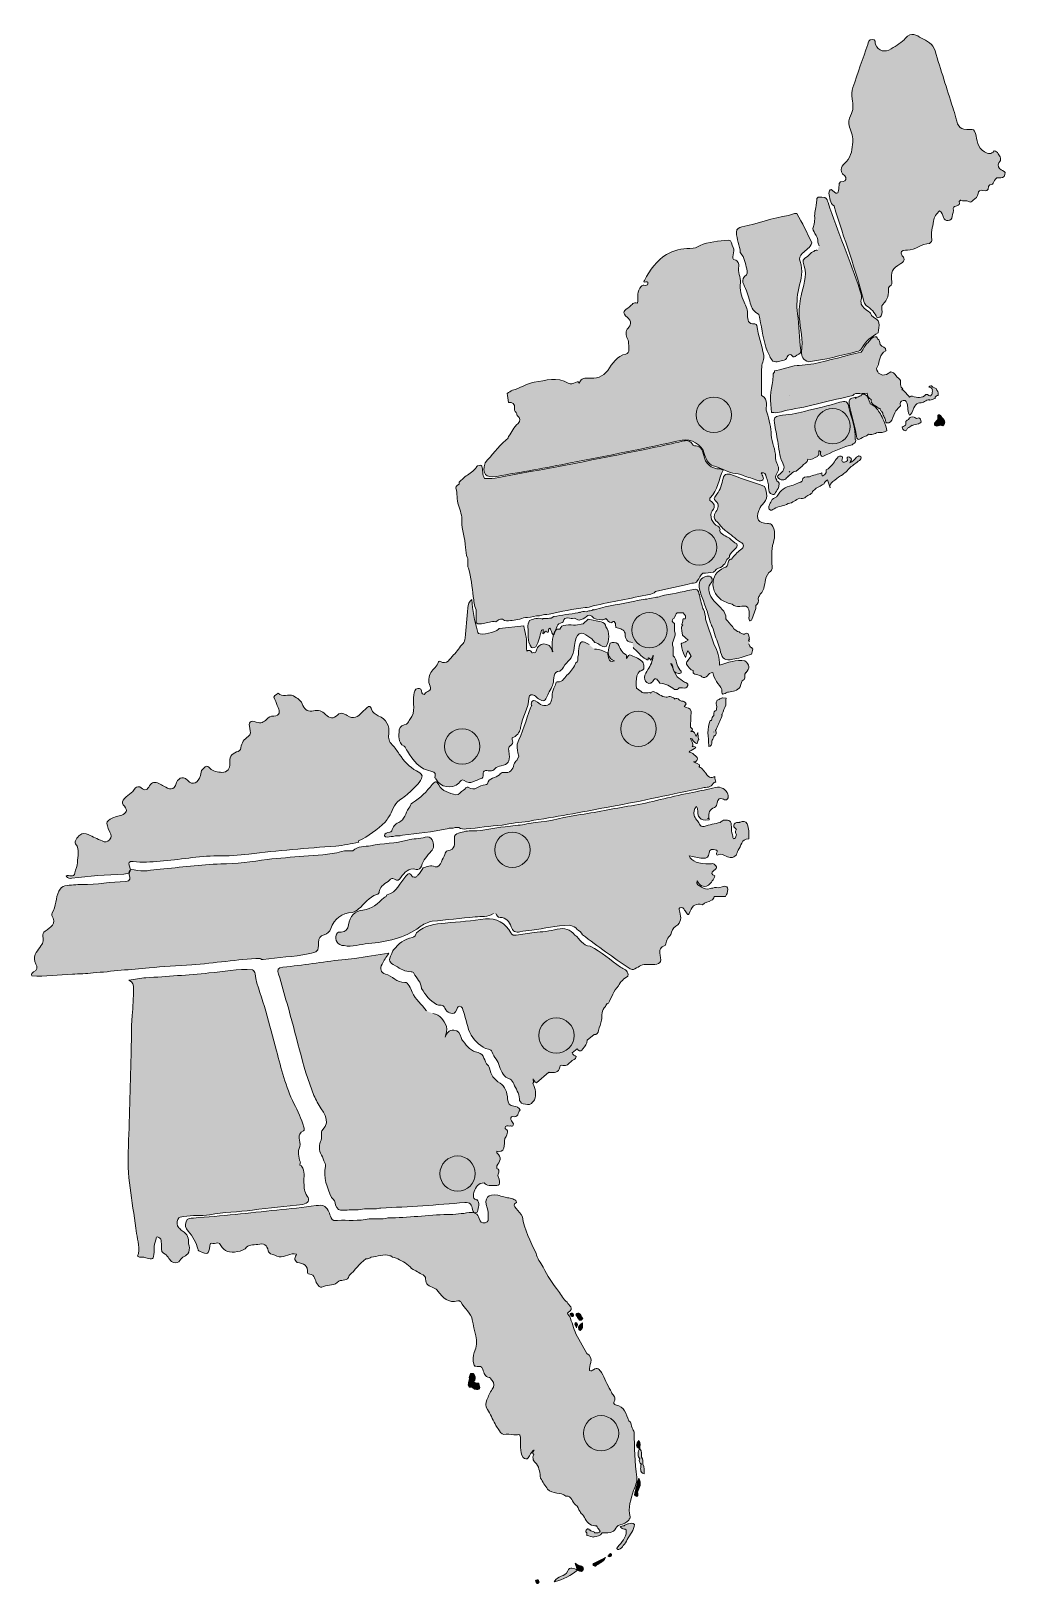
# Model space of a CAD drawing. Header units: inches. Extents: x 1.1 to 7.8, y -10.8 to -0.1.
import ezdxf

# ---------------------------------------------------------------- set-up
doc = ezdxf.new("R2010")
doc.units = ezdxf.units.IN
doc.header["$MEASUREMENT"] = 0
doc.layers.add('Layer 1', color=7, linetype='Continuous', lineweight=0)

# ---------------------------------------------------------------- blocks, each defined once
blk = doc.blocks.new('Block_0')
at = {"layer": 'Layer 1', "true_color": 0xef7009, "transparency": 33554687}
h = blk.add_hatch(color=30, dxfattribs=at)
h.dxf.hatch_style = 2
edge = h.paths.add_edge_path()
edge.add_spline(control_points=[(5.169, -10.433), (5.192, -10.426), (5.215, -10.422), (5.229, -10.4), (5.233, -10.393), (5.24, -10.385), (5.239, -10.379), (5.223, -10.315), (5.244, -10.257), (5.263, -10.197), (5.272, -10.168), (5.29, -10.138), (5.285, -10.105), (5.269, -10.002), (5.269, -9.897), (5.267, -9.793), (5.262, -9.784), (5.258, -9.774), (5.254, -9.764), (5.245, -9.748), (5.252, -9.725), (5.23, -9.715), (5.212, -9.668), (5.201, -9.616), (5.139, -9.604), (5.129, -9.602), (5.122, -9.592), (5.128, -9.582), (5.145, -9.556), (5.122, -9.541), (5.113, -9.523), (5.11, -9.516), (5.106, -9.509), (5.103, -9.503), (5.078, -9.464), (5.066, -9.42), (5.041, -9.382), (5.027, -9.361), (5.013, -9.341), (4.985, -9.362), (4.977, -9.366), (4.97, -9.374), (4.959, -9.368), (4.956, -9.349), (4.963, -9.331), (4.967, -9.313), (4.973, -9.286), (4.968, -9.265), (4.94, -9.25), (4.94, -9.25), (4.864, -9.115), (4.864, -9.115), (4.85, -9.074), (4.836, -9.034), (4.822, -8.993), (4.814, -8.985), (4.801, -8.971), (4.81, -8.966), (4.859, -8.936), (4.812, -8.918), (4.804, -8.896), (4.777, -8.876), (4.763, -8.846), (4.745, -8.819), (4.704, -8.768), (4.667, -8.713), (4.639, -8.653), (4.62, -8.622), (4.596, -8.594), (4.59, -8.556), (4.55, -8.476), (4.509, -8.395), (4.495, -8.305), (4.484, -8.283), (4.467, -8.266), (4.451, -8.248), (4.438, -8.234), (4.429, -8.218), (4.454, -8.206), (4.454, -8.194), (4.446, -8.189), (4.436, -8.186), (4.416, -8.17), (4.388, -8.179), (4.367, -8.167), (4.352, -8.165), (4.339, -8.159), (4.325, -8.157), (4.255, -8.145), (4.229, -8.176), (4.251, -8.244), (4.258, -8.264), (4.26, -8.285), (4.259, -8.305), (4.258, -8.322), (4.264, -8.343), (4.238, -8.347), (4.214, -8.351), (4.203, -8.341), (4.197, -8.318), (4.187, -8.283), (4.162, -8.271), (4.127, -8.276), (4.078, -8.284), (4.028, -8.289), (3.979, -8.29), (3.841, -8.292), (3.705, -8.313), (3.567, -8.313), (3.524, -8.326), (3.48, -8.317), (3.436, -8.32), (3.364, -8.335), (3.29, -8.328), (3.218, -8.33), (3.201, -8.331), (3.182, -8.335), (3.174, -8.312), (3.161, -8.286), (3.159, -8.254), (3.132, -8.235), (3.113, -8.222), (3.091, -8.226), (3.071, -8.228), (2.981, -8.241), (2.89, -8.249), (2.799, -8.259), (2.608, -8.28), (2.417, -8.3), (2.225, -8.314), (2.204, -8.316), (2.181, -8.314), (2.173, -8.339), (2.164, -8.363), (2.167, -8.384), (2.188, -8.405), (2.218, -8.435), (2.247, -8.493), (2.254, -8.527), (2.256, -8.53), (2.257, -8.532), (2.256, -8.535), (2.259, -8.539), (2.262, -8.542), (2.266, -8.543), (2.325, -8.569), (2.329, -8.567), (2.337, -8.507), (2.338, -8.493), (2.344, -8.484), (2.357, -8.489), (2.373, -8.495), (2.388, -8.479), (2.403, -8.49), (2.427, -8.53), (2.458, -8.556), (2.508, -8.549), (2.534, -8.546), (2.558, -8.54), (2.581, -8.527), (2.601, -8.491), (2.637, -8.502), (2.668, -8.496), (2.709, -8.487), (2.733, -8.498), (2.74, -8.54), (2.742, -8.549), (2.749, -8.556), (2.757, -8.561), (2.777, -8.566), (2.795, -8.576), (2.815, -8.581), (2.857, -8.587), (2.893, -8.552), (2.936, -8.563), (2.926, -8.583), (2.914, -8.604), (2.941, -8.621), (2.984, -8.626), (3.016, -8.642), (3.012, -8.693), (3.012, -8.696), (3.016, -8.698), (3.019, -8.699), (3.025, -8.7), (3.031, -8.702), (3.037, -8.703), (3.071, -8.715), (3.06, -8.759), (3.086, -8.777), (3.086, -8.777), (3.086, -8.777), (3.086, -8.777), (3.094, -8.794), (3.106, -8.798), (3.122, -8.786), (3.158, -8.776), (3.2, -8.782), (3.228, -8.75), (3.251, -8.737), (3.291, -8.754), (3.298, -8.711), (3.341, -8.677), (3.368, -8.627), (3.414, -8.596), (3.429, -8.6), (3.44, -8.589), (3.452, -8.584), (3.494, -8.582), (3.535, -8.559), (3.579, -8.574), (3.581, -8.574), (3.584, -8.575), (3.587, -8.576), (3.6, -8.589), (3.62, -8.586), (3.634, -8.596), (3.67, -8.612), (3.705, -8.631), (3.73, -8.663), (3.757, -8.678), (3.783, -8.692), (3.809, -8.707), (3.818, -8.713), (3.828, -8.722), (3.827, -8.734), (3.825, -8.773), (3.854, -8.785), (3.882, -8.797), (3.894, -8.802), (3.905, -8.809), (3.912, -8.819), (3.947, -8.864), (3.983, -8.904), (4.049, -8.886), (4.055, -8.884), (4.067, -8.888), (4.07, -8.893), (4.094, -8.937), (4.143, -8.974), (4.149, -9.016), (4.16, -9.09), (4.199, -9.164), (4.163, -9.242), (4.151, -9.267), (4.154, -9.296), (4.159, -9.323), (4.165, -9.351), (4.197, -9.33), (4.212, -9.344), (4.217, -9.348), (4.219, -9.354), (4.222, -9.36), (4.222, -9.36), (4.222, -9.359), (4.222, -9.359), (4.23, -9.385), (4.234, -9.412), (4.269, -9.415), (4.276, -9.421), (4.28, -9.429), (4.287, -9.436), (4.303, -9.456), (4.301, -9.477), (4.287, -9.497), (4.271, -9.519), (4.26, -9.544), (4.25, -9.569), (4.241, -9.591), (4.237, -9.615), (4.253, -9.637), (4.275, -9.667), (4.287, -9.704), (4.307, -9.736), (4.313, -9.753), (4.327, -9.767), (4.336, -9.783), (4.347, -9.801), (4.359, -9.816), (4.384, -9.807), (4.408, -9.802), (4.43, -9.816), (4.454, -9.812), (4.464, -9.815), (4.477, -9.798), (4.481, -9.827), (4.488, -9.874), (4.472, -9.925), (4.5, -9.969), (4.512, -9.98), (4.524, -9.981), (4.536, -9.971), (4.547, -9.953), (4.555, -9.934), (4.57, -9.919), (4.576, -9.919), (4.566, -9.919), (4.573, -9.918), (4.576, -9.917), (4.577, -9.918), (4.574, -9.919), (4.569, -9.928), (4.562, -9.937), (4.573, -9.947), (4.561, -9.975), (4.572, -9.995), (4.592, -10.013), (4.615, -10.042), (4.615, -10.077), (4.62, -10.111), (4.636, -10.137), (4.652, -10.163), (4.669, -10.188), (4.704, -10.223), (4.759, -10.206), (4.796, -10.235), (4.84, -10.231), (4.837, -10.279), (4.862, -10.295), (4.882, -10.304), (4.88, -10.327), (4.893, -10.341), (4.896, -10.345), (4.898, -10.349), (4.901, -10.354), (4.928, -10.373), (4.93, -10.412), (4.961, -10.429), (4.974, -10.44), (4.992, -10.439), (5.007, -10.441), (5.014, -10.45), (5.018, -10.461), (5.026, -10.468), (5.029, -10.47), (5.031, -10.473), (5.033, -10.476), (5.028, -10.492), (5.01, -10.488), (4.995, -10.489), (4.994, -10.488), (4.993, -10.487), (4.992, -10.485), (4.983, -10.476), (4.968, -10.479), (4.96, -10.468), (4.96, -10.468), (4.958, -10.47), (4.958, -10.47), (4.954, -10.46), (4.947, -10.458), (4.94, -10.465), (4.932, -10.472), (4.929, -10.48), (4.939, -10.488), (4.939, -10.494), (4.94, -10.5), (4.941, -10.506), (4.957, -10.511), (4.973, -10.515), (4.988, -10.519), (4.988, -10.519), (4.988, -10.517), (4.988, -10.517), (5.009, -10.51), (5.034, -10.512), (5.046, -10.488), (5.046, -10.488), (5.046, -10.488), (5.046, -10.488), (5.046, -10.488), (5.046, -10.488), (5.046, -10.488), (5.072, -10.486), (5.099, -10.493), (5.123, -10.477), (5.126, -10.474), (5.129, -10.471), (5.133, -10.468), (5.142, -10.454), (5.152, -10.437), (5.169, -10.433)], knot_values=[0, 0, 0, 0, 1, 1, 1, 2, 2, 2, 3, 3, 3, 4, 4, 4, 5, 5, 5, 6, 6, 6, 7, 7, 7, 8, 8, 8, 9, 9, 9, 10, 10, 10, 11, 11, 11, 12, 12, 12, 13, 13, 13, 14, 14, 14, 15, 15, 15, 16, 16, 16, 17, 17, 17, 18, 18, 18, 19, 19, 19, 20, 20, 20, 21, 21, 21, 22, 22, 22, 23, 23, 23, 24, 24, 24, 25, 25, 25, 26, 26, 26, 27, 27, 27, 28, 28, 28, 29, 29, 29, 30, 30, 30, 31, 31, 31, 32, 32, 32, 33, 33, 33, 34, 34, 34, 35, 35, 35, 36, 36, 36, 37, 37, 37, 38, 38, 38, 39, 39, 39, 40, 40, 40, 41, 41, 41, 42, 42, 42, 43, 43, 43, 44, 44, 44, 45, 45, 45, 46, 46, 46, 47, 47, 47, 48, 48, 48, 49, 49, 49, 50, 50, 50, 51, 51, 51, 52, 52, 52, 53, 53, 53, 54, 54, 54, 55, 55, 55, 56, 56, 56, 57, 57, 57, 58, 58, 58, 59, 59, 59, 60, 60, 60, 61, 61, 61, 62, 62, 62, 63, 63, 63, 64, 64, 64, 65, 65, 65, 66, 66, 66, 67, 67, 67, 68, 68, 68, 69, 69, 69, 70, 70, 70, 71, 71, 71, 72, 72, 72, 73, 73, 73, 74, 74, 74, 75, 75, 75, 76, 76, 76, 77, 77, 77, 78, 78, 78, 79, 79, 79, 80, 80, 80, 81, 81, 81, 82, 82, 82, 83, 83, 83, 84, 84, 84, 85, 85, 85, 86, 86, 86, 87, 87, 87, 88, 88, 88, 89, 89, 89, 90, 90, 90, 91, 91, 91, 92, 92, 92, 93, 93, 93, 94, 94, 94, 95, 95, 95, 96, 96, 96, 97, 97, 97, 98, 98, 98, 99, 99, 99, 100, 100, 100, 101, 101, 101, 102, 102, 102, 103, 103, 103, 104, 104, 104, 105, 105, 105, 106, 106, 106, 107, 107, 107, 108, 108, 108, 109, 109, 109, 110, 110, 110, 111, 111, 111, 112, 112, 112, 113, 113, 113, 114, 114, 114, 115, 115, 115, 116, 116, 116, 117, 117, 117, 118, 118, 118, 119, 119, 119, 120, 120, 120, 121, 121, 121, 122, 122, 122, 123, 123, 123, 124, 124, 124, 125, 125, 125, 126, 126, 126, 127, 127, 127, 127], degree=3, periodic=0)
h = blk.add_hatch(color=30, dxfattribs=at)
h.dxf.hatch_style = 2
edge = h.paths.add_edge_path()
edge.add_spline(control_points=[(4.825, -8.981), (4.833, -8.982), (4.83, -9.002), (4.844, -8.993), (4.847, -8.992), (4.85, -8.985), (4.849, -8.981), (4.845, -8.969), (4.834, -8.972), (4.825, -8.973), (4.825, -8.976), (4.825, -8.978), (4.825, -8.981)], knot_values=[0, 0, 0, 0, 1, 1, 1, 2, 2, 2, 3, 3, 3, 4, 4, 4, 4], degree=3, periodic=0)
h = blk.add_hatch(color=30, dxfattribs=at)
h.dxf.hatch_style = 2
edge = h.paths.add_edge_path()
edge.add_spline(control_points=[(4.901, -9.02), (4.905, -9.016), (4.908, -9.013), (4.912, -9.009), (4.902, -8.997), (4.9, -8.979), (4.883, -8.971), (4.875, -8.972), (4.867, -8.973), (4.864, -8.983), (4.874, -8.993), (4.879, -9.009), (4.89, -9.019), (4.894, -9.019), (4.897, -9.019), (4.901, -9.02)], knot_values=[0, 0, 0, 0, 1, 1, 1, 2, 2, 2, 3, 3, 3, 4, 4, 4, 5, 5, 5, 5], degree=3, periodic=0)
h = blk.add_hatch(color=30, dxfattribs=at)
h.dxf.hatch_style = 2
edge = h.paths.add_edge_path()
edge.add_spline(control_points=[(4.871, -9.038), (4.869, -9.036), (4.86, -9.036), (4.859, -9.037), (4.853, -9.05), (4.863, -9.059), (4.868, -9.073), (4.869, -9.059), (4.885, -9.05), (4.871, -9.038)], knot_values=[0, 0, 0, 0, 1, 1, 1, 2, 2, 2, 3, 3, 3, 3], degree=3, periodic=0)
h = blk.add_hatch(color=30, dxfattribs=at)
h.dxf.hatch_style = 2
edge = h.paths.add_edge_path()
edge.add_spline(control_points=[(4.91, -9.039), (4.895, -9.05), (4.876, -9.059), (4.885, -9.083), (4.887, -9.086), (4.894, -9.091), (4.895, -9.09), (4.911, -9.079), (4.911, -9.061), (4.911, -9.044), (4.91, -9.043), (4.91, -9.041), (4.91, -9.039), (4.91, -9.039), (4.91, -9.039), (4.91, -9.039)], knot_values=[0, 0, 0, 0, 1, 1, 1, 2, 2, 2, 3, 3, 3, 4, 4, 4, 5, 5, 5, 5], degree=3, periodic=0)
h = blk.add_hatch(color=30, dxfattribs=at)
h.dxf.hatch_style = 2
edge = h.paths.add_edge_path()
edge.add_spline(control_points=[(4.195, -9.455), (4.181, -9.458), (4.169, -9.453), (4.158, -9.444), (4.156, -9.444), (4.156, -9.445), (4.155, -9.445), (4.156, -9.441), (4.16, -9.438), (4.166, -9.436), (4.171, -9.419), (4.171, -9.402), (4.156, -9.389), (4.15, -9.389), (4.144, -9.389), (4.138, -9.389), (4.135, -9.398), (4.131, -9.407), (4.128, -9.416), (4.135, -9.438), (4.11, -9.46), (4.128, -9.482), (4.135, -9.482), (4.141, -9.482), (4.147, -9.482), (4.147, -9.482), (4.147, -9.482), (4.147, -9.482), (4.147, -9.482), (4.147, -9.482), (4.147, -9.482), (4.153, -9.486), (4.159, -9.491), (4.164, -9.495), (4.207, -9.507), (4.204, -9.484), (4.194, -9.456), (4.194, -9.456), (4.195, -9.455), (4.195, -9.455)], knot_values=[0, 0, 0, 0, 1, 1, 1, 2, 2, 2, 3, 3, 3, 4, 4, 4, 5, 5, 5, 6, 6, 6, 7, 7, 7, 8, 8, 8, 9, 9, 9, 10, 10, 10, 11, 11, 11, 12, 12, 12, 13, 13, 13, 13], degree=3, periodic=0)
h = blk.add_hatch(color=30, dxfattribs=at)
h.dxf.hatch_style = 2
edge = h.paths.add_edge_path()
edge.add_spline(control_points=[(5.306, -9.908), (5.305, -9.889), (5.314, -9.868), (5.297, -9.851), (5.284, -9.873), (5.272, -9.894), (5.306, -9.908)], knot_values=[0, 0, 0, 0, 1, 1, 1, 2, 2, 2, 2], degree=3, periodic=0)
h = blk.add_hatch(color=30, dxfattribs=at)
h.dxf.hatch_style = 2
edge = h.paths.add_edge_path()
edge.add_spline(control_points=[(5.297, -9.851), (5.297, -9.851), (5.297, -9.851), (5.297, -9.851), (5.297, -9.851), (5.297, -9.851), (5.297, -9.85), (5.297, -9.85), (5.297, -9.851), (5.297, -9.851)], knot_values=[0, 0, 0, 0, 1, 1, 1, 2, 2, 2, 3, 3, 3, 3], degree=3, periodic=0)
h = blk.add_hatch(color=30, dxfattribs=at)
h.dxf.hatch_style = 2
edge = h.paths.add_edge_path()
edge.add_spline(control_points=[(5.326, -10.015), (5.326, -10.015), (5.326, -10.015), (5.326, -10.015), (5.324, -9.998), (5.332, -9.98), (5.317, -9.966), (5.317, -9.966), (5.317, -9.966), (5.317, -9.966), (5.314, -9.947), (5.325, -9.925), (5.306, -9.909), (5.305, -9.91), (5.303, -9.912), (5.301, -9.914), (5.294, -9.925), (5.294, -9.938), (5.294, -9.95), (5.295, -9.96), (5.298, -9.97), (5.305, -9.977), (5.306, -9.977), (5.307, -9.977), (5.307, -9.977), (5.296, -9.993), (5.303, -10.005), (5.317, -10.014), (5.315, -10.015), (5.314, -10.016), (5.313, -10.018), (5.315, -10.041), (5.3, -10.071), (5.336, -10.082), (5.334, -10.06), (5.343, -10.035), (5.326, -10.015)], knot_values=[0, 0, 0, 0, 1, 1, 1, 2, 2, 2, 3, 3, 3, 4, 4, 4, 5, 5, 5, 6, 6, 6, 7, 7, 7, 8, 8, 8, 9, 9, 9, 10, 10, 10, 11, 11, 11, 12, 12, 12, 12], degree=3, periodic=0)
h = blk.add_hatch(color=30, dxfattribs=at)
h.dxf.hatch_style = 2
edge = h.paths.add_edge_path()
edge.add_spline(control_points=[(5.307, -9.908), (5.307, -9.908), (5.307, -9.908), (5.306, -9.908), (5.306, -9.908), (5.306, -9.909), (5.306, -9.909), (5.306, -9.909), (5.307, -9.908), (5.307, -9.908)], knot_values=[0, 0, 0, 0, 1, 1, 1, 2, 2, 2, 3, 3, 3, 3], degree=3, periodic=0)
h = blk.add_hatch(color=30, dxfattribs=at)
h.dxf.hatch_style = 2
edge = h.paths.add_edge_path()
edge.add_spline(control_points=[(5.298, -10.11), (5.288, -10.149), (5.278, -10.187), (5.268, -10.226), (5.274, -10.23), (5.28, -10.234), (5.286, -10.238), (5.296, -10.228), (5.294, -10.218), (5.287, -10.208), (5.307, -10.177), (5.318, -10.145), (5.298, -10.11)], knot_values=[0, 0, 0, 0, 1, 1, 1, 2, 2, 2, 3, 3, 3, 4, 4, 4, 4], degree=3, periodic=0)
h = blk.add_hatch(color=30, dxfattribs=at)
h.dxf.hatch_style = 2
edge = h.paths.add_edge_path()
edge.add_spline(control_points=[(5.228, -10.426), (5.221, -10.427), (5.214, -10.429), (5.208, -10.433), (5.204, -10.435), (5.2, -10.437), (5.197, -10.44), (5.187, -10.44), (5.177, -10.442), (5.169, -10.45), (5.176, -10.453), (5.183, -10.457), (5.189, -10.46), (5.189, -10.46), (5.189, -10.46), (5.189, -10.46), (5.189, -10.46), (5.19, -10.46), (5.19, -10.46), (5.197, -10.467), (5.217, -10.458), (5.212, -10.479), (5.214, -10.525), (5.178, -10.552), (5.155, -10.586), (5.152, -10.588), (5.147, -10.59), (5.148, -10.596), (5.15, -10.603), (5.155, -10.605), (5.162, -10.604), (5.162, -10.604), (5.161, -10.604), (5.161, -10.604), (5.173, -10.596), (5.185, -10.589), (5.191, -10.575), (5.191, -10.575), (5.191, -10.575), (5.191, -10.575), (5.206, -10.566), (5.21, -10.549), (5.219, -10.535), (5.237, -10.5), (5.266, -10.472), (5.269, -10.43), (5.257, -10.417), (5.243, -10.422), (5.228, -10.426)], knot_values=[0, 0, 0, 0, 1, 1, 1, 2, 2, 2, 3, 3, 3, 4, 4, 4, 5, 5, 5, 6, 6, 6, 7, 7, 7, 8, 8, 8, 9, 9, 9, 10, 10, 10, 11, 11, 11, 12, 12, 12, 13, 13, 13, 14, 14, 14, 15, 15, 15, 16, 16, 16, 16], degree=3, periodic=0)
h = blk.add_hatch(color=30, dxfattribs=at)
h.dxf.hatch_style = 2
edge = h.paths.add_edge_path()
edge.add_spline(control_points=[(4.809, -10.751), (4.798, -10.777), (4.782, -10.781), (4.762, -10.789), (4.746, -10.796), (4.727, -10.801), (4.715, -10.828), (4.78, -10.812), (4.829, -10.782), (4.876, -10.747), (4.876, -10.747), (4.875, -10.746), (4.875, -10.746), (4.851, -10.735), (4.82, -10.721), (4.809, -10.751)], knot_values=[0, 0, 0, 0, 1, 1, 1, 2, 2, 2, 3, 3, 3, 4, 4, 4, 5, 5, 5, 5], degree=3, periodic=0)
h = blk.add_hatch(color=30, dxfattribs=at)
h.dxf.hatch_style = 2
edge = h.paths.add_edge_path()
edge.add_spline(control_points=[(4.859, -10.698), (4.867, -10.722), (4.871, -10.734), (4.874, -10.746), (4.874, -10.746), (4.876, -10.747), (4.876, -10.747), (4.894, -10.762), (4.916, -10.755), (4.916, -10.739), (4.915, -10.711), (4.881, -10.722), (4.859, -10.698)], knot_values=[0, 0, 0, 0, 1, 1, 1, 2, 2, 2, 3, 3, 3, 4, 4, 4, 4], degree=3, periodic=0)
h = blk.add_hatch(color=30, dxfattribs=at)
h.dxf.hatch_style = 2
edge = h.paths.add_edge_path()
edge.add_spline(control_points=[(4.983, -10.712), (4.986, -10.716), (4.997, -10.72), (4.999, -10.718), (5.019, -10.7), (5.051, -10.697), (5.069, -10.66), (5.037, -10.675), (5.014, -10.687), (4.991, -10.698), (4.985, -10.701), (4.979, -10.706), (4.983, -10.712)], knot_values=[0, 0, 0, 0, 1, 1, 1, 2, 2, 2, 3, 3, 3, 4, 4, 4, 4], degree=3, periodic=0)
h = blk.add_hatch(color=30, dxfattribs=at)
h.dxf.hatch_style = 2
edge = h.paths.add_edge_path()
edge.add_spline(control_points=[(5.098, -10.634), (5.093, -10.637), (5.09, -10.643), (5.086, -10.648), (5.09, -10.65), (5.094, -10.652), (5.098, -10.654), (5.105, -10.65), (5.112, -10.649), (5.111, -10.641), (5.111, -10.632), (5.104, -10.63), (5.098, -10.634)], knot_values=[0, 0, 0, 0, 1, 1, 1, 2, 2, 2, 3, 3, 3, 4, 4, 4, 4], degree=3, periodic=0)
h = blk.add_hatch(color=30, dxfattribs=at)
h.dxf.hatch_style = 2
edge = h.paths.add_edge_path()
edge.add_spline(control_points=[(4.596, -10.813), (4.593, -10.812), (4.586, -10.819), (4.586, -10.82), (4.589, -10.827), (4.592, -10.836), (4.598, -10.839), (4.602, -10.842), (4.608, -10.835), (4.61, -10.828), (4.61, -10.819), (4.605, -10.813), (4.596, -10.813)], knot_values=[0, 0, 0, 0, 1, 1, 1, 2, 2, 2, 3, 3, 3, 4, 4, 4, 4], degree=3, periodic=0)
at = {"layer": 'Layer 1'}
for points, knots in [([(5.169, -10.433), (5.192, -10.426), (5.215, -10.422), (5.229, -10.4), (5.233, -10.393), (5.24, -10.385), (5.239, -10.379), (5.223, -10.315), (5.244, -10.257), (5.263, -10.197), (5.272, -10.168), (5.29, -10.138), (5.285, -10.105), (5.269, -10.002), (5.269, -9.897), (5.267, -9.793), (5.262, -9.784), (5.258, -9.774), (5.254, -9.764), (5.245, -9.748), (5.252, -9.725), (5.23, -9.715), (5.212, -9.668), (5.201, -9.616), (5.139, -9.604), (5.129, -9.602), (5.122, -9.592), (5.128, -9.582), (5.145, -9.556), (5.122, -9.541), (5.113, -9.523), (5.11, -9.516), (5.106, -9.509), (5.103, -9.503), (5.078, -9.464), (5.066, -9.42), (5.041, -9.382), (5.027, -9.361), (5.013, -9.341), (4.985, -9.362), (4.977, -9.366), (4.97, -9.374), (4.959, -9.368), (4.956, -9.349), (4.963, -9.331), (4.967, -9.313), (4.973, -9.286), (4.968, -9.265), (4.94, -9.25), (4.94, -9.25), (4.864, -9.115), (4.864, -9.115), (4.85, -9.074), (4.836, -9.034), (4.822, -8.993), (4.814, -8.985), (4.801, -8.971), (4.81, -8.966), (4.859, -8.936), (4.812, -8.918), (4.804, -8.896), (4.777, -8.876), (4.763, -8.846), (4.745, -8.819), (4.704, -8.768), (4.667, -8.713), (4.639, -8.653), (4.62, -8.622), (4.596, -8.594), (4.59, -8.556), (4.55, -8.476), (4.509, -8.395), (4.495, -8.305), (4.484, -8.283), (4.467, -8.266), (4.451, -8.248), (4.438, -8.234), (4.429, -8.218), (4.454, -8.206), (4.454, -8.194), (4.446, -8.189), (4.436, -8.186), (4.416, -8.17), (4.388, -8.179), (4.367, -8.167), (4.352, -8.165), (4.339, -8.159), (4.325, -8.157), (4.255, -8.145), (4.229, -8.176), (4.251, -8.244), (4.258, -8.264), (4.26, -8.285), (4.259, -8.305), (4.258, -8.322), (4.264, -8.343), (4.238, -8.347), (4.214, -8.351), (4.203, -8.341), (4.197, -8.318), (4.187, -8.283), (4.162, -8.271), (4.127, -8.276), (4.078, -8.284), (4.028, -8.289), (3.979, -8.29), (3.841, -8.292), (3.705, -8.313), (3.567, -8.313), (3.524, -8.326), (3.48, -8.317), (3.436, -8.32), (3.364, -8.335), (3.29, -8.328), (3.218, -8.33), (3.201, -8.331), (3.182, -8.335), (3.174, -8.312), (3.161, -8.286), (3.159, -8.254), (3.132, -8.235), (3.113, -8.222), (3.091, -8.226), (3.071, -8.228), (2.981, -8.241), (2.89, -8.249), (2.799, -8.259), (2.608, -8.28), (2.417, -8.3), (2.225, -8.314), (2.204, -8.316), (2.181, -8.314), (2.173, -8.339), (2.164, -8.363), (2.167, -8.384), (2.188, -8.405), (2.218, -8.435), (2.247, -8.493), (2.254, -8.527), (2.256, -8.53), (2.257, -8.532), (2.256, -8.535), (2.259, -8.539), (2.262, -8.542), (2.266, -8.543), (2.325, -8.569), (2.329, -8.567), (2.337, -8.507), (2.338, -8.493), (2.344, -8.484), (2.357, -8.489), (2.373, -8.495), (2.388, -8.479), (2.403, -8.49), (2.427, -8.53), (2.458, -8.556), (2.508, -8.549), (2.534, -8.546), (2.558, -8.54), (2.581, -8.527), (2.601, -8.491), (2.637, -8.502), (2.668, -8.496), (2.709, -8.487), (2.733, -8.498), (2.74, -8.54), (2.742, -8.549), (2.749, -8.556), (2.757, -8.561), (2.777, -8.566), (2.795, -8.576), (2.815, -8.581), (2.857, -8.587), (2.893, -8.552), (2.936, -8.563), (2.926, -8.583), (2.914, -8.604), (2.941, -8.621), (2.984, -8.626), (3.016, -8.642), (3.012, -8.693), (3.012, -8.696), (3.016, -8.698), (3.019, -8.699), (3.025, -8.7), (3.031, -8.702), (3.037, -8.703), (3.071, -8.715), (3.06, -8.759), (3.086, -8.777), (3.086, -8.777), (3.086, -8.777), (3.086, -8.777), (3.094, -8.794), (3.106, -8.798), (3.122, -8.786), (3.158, -8.776), (3.2, -8.782), (3.228, -8.75), (3.251, -8.737), (3.291, -8.754), (3.298, -8.711), (3.341, -8.677), (3.368, -8.627), (3.414, -8.596), (3.429, -8.6), (3.44, -8.589), (3.452, -8.584), (3.494, -8.582), (3.535, -8.559), (3.579, -8.574), (3.581, -8.574), (3.584, -8.575), (3.587, -8.576), (3.6, -8.589), (3.62, -8.586), (3.634, -8.596), (3.67, -8.612), (3.705, -8.631), (3.73, -8.663), (3.757, -8.678), (3.783, -8.692), (3.809, -8.707), (3.818, -8.713), (3.828, -8.722), (3.827, -8.734), (3.825, -8.773), (3.854, -8.785), (3.882, -8.797), (3.894, -8.802), (3.905, -8.809), (3.912, -8.819), (3.947, -8.864), (3.983, -8.904), (4.049, -8.886), (4.055, -8.884), (4.067, -8.888), (4.07, -8.893), (4.094, -8.937), (4.143, -8.974), (4.149, -9.016), (4.16, -9.09), (4.199, -9.164), (4.163, -9.242), (4.151, -9.267), (4.154, -9.296), (4.159, -9.323), (4.165, -9.351), (4.197, -9.33), (4.212, -9.344), (4.217, -9.348), (4.219, -9.354), (4.222, -9.36), (4.222, -9.36), (4.222, -9.359), (4.222, -9.359), (4.23, -9.385), (4.234, -9.412), (4.269, -9.415), (4.276, -9.421), (4.28, -9.429), (4.287, -9.436), (4.303, -9.456), (4.301, -9.477), (4.287, -9.497), (4.271, -9.519), (4.26, -9.544), (4.25, -9.569), (4.241, -9.591), (4.237, -9.615), (4.253, -9.637), (4.275, -9.667), (4.287, -9.704), (4.307, -9.736), (4.313, -9.753), (4.327, -9.767), (4.336, -9.783), (4.347, -9.801), (4.359, -9.816), (4.384, -9.807), (4.408, -9.802), (4.43, -9.816), (4.454, -9.812), (4.464, -9.815), (4.477, -9.798), (4.481, -9.827), (4.488, -9.874), (4.472, -9.925), (4.5, -9.969), (4.512, -9.98), (4.524, -9.981), (4.536, -9.971), (4.547, -9.953), (4.555, -9.934), (4.57, -9.919), (4.576, -9.919), (4.566, -9.919), (4.573, -9.918), (4.576, -9.917), (4.577, -9.918), (4.574, -9.919), (4.569, -9.928), (4.562, -9.937), (4.573, -9.947), (4.561, -9.975), (4.572, -9.995), (4.592, -10.013), (4.615, -10.042), (4.615, -10.077), (4.62, -10.111), (4.636, -10.137), (4.652, -10.163), (4.669, -10.188), (4.704, -10.223), (4.759, -10.206), (4.796, -10.235), (4.84, -10.231), (4.837, -10.279), (4.862, -10.295), (4.882, -10.304), (4.88, -10.327), (4.893, -10.341), (4.896, -10.345), (4.898, -10.349), (4.901, -10.354), (4.928, -10.373), (4.93, -10.412), (4.961, -10.429), (4.974, -10.44), (4.992, -10.439), (5.007, -10.441), (5.014, -10.45), (5.018, -10.461), (5.026, -10.468), (5.029, -10.47), (5.031, -10.473), (5.033, -10.476), (5.028, -10.492), (5.01, -10.488), (4.995, -10.489), (4.994, -10.488), (4.993, -10.487), (4.992, -10.485), (4.983, -10.476), (4.968, -10.479), (4.96, -10.468), (4.96, -10.468), (4.958, -10.47), (4.958, -10.47), (4.954, -10.46), (4.947, -10.458), (4.94, -10.465), (4.932, -10.472), (4.929, -10.48), (4.939, -10.488), (4.939, -10.494), (4.94, -10.5), (4.941, -10.506), (4.957, -10.511), (4.973, -10.515), (4.988, -10.519), (4.988, -10.519), (4.988, -10.517), (4.988, -10.517), (5.009, -10.51), (5.034, -10.512), (5.046, -10.488), (5.046, -10.488), (5.046, -10.488), (5.046, -10.488), (5.046, -10.488), (5.046, -10.488), (5.046, -10.488), (5.072, -10.486), (5.099, -10.493), (5.123, -10.477), (5.126, -10.474), (5.129, -10.471), (5.133, -10.468), (5.142, -10.454), (5.152, -10.437), (5.169, -10.433)], [0, 0, 0, 0, 1, 1, 1, 2, 2, 2, 3, 3, 3, 4, 4, 4, 5, 5, 5, 6, 6, 6, 7, 7, 7, 8, 8, 8, 9, 9, 9, 10, 10, 10, 11, 11, 11, 12, 12, 12, 13, 13, 13, 14, 14, 14, 15, 15, 15, 16, 16, 16, 17, 17, 17, 18, 18, 18, 19, 19, 19, 20, 20, 20, 21, 21, 21, 22, 22, 22, 23, 23, 23, 24, 24, 24, 25, 25, 25, 26, 26, 26, 27, 27, 27, 28, 28, 28, 29, 29, 29, 30, 30, 30, 31, 31, 31, 32, 32, 32, 33, 33, 33, 34, 34, 34, 35, 35, 35, 36, 36, 36, 37, 37, 37, 38, 38, 38, 39, 39, 39, 40, 40, 40, 41, 41, 41, 42, 42, 42, 43, 43, 43, 44, 44, 44, 45, 45, 45, 46, 46, 46, 47, 47, 47, 48, 48, 48, 49, 49, 49, 50, 50, 50, 51, 51, 51, 52, 52, 52, 53, 53, 53, 54, 54, 54, 55, 55, 55, 56, 56, 56, 57, 57, 57, 58, 58, 58, 59, 59, 59, 60, 60, 60, 61, 61, 61, 62, 62, 62, 63, 63, 63, 64, 64, 64, 65, 65, 65, 66, 66, 66, 67, 67, 67, 68, 68, 68, 69, 69, 69, 70, 70, 70, 71, 71, 71, 72, 72, 72, 73, 73, 73, 74, 74, 74, 75, 75, 75, 76, 76, 76, 77, 77, 77, 78, 78, 78, 79, 79, 79, 80, 80, 80, 81, 81, 81, 82, 82, 82, 83, 83, 83, 84, 84, 84, 85, 85, 85, 86, 86, 86, 87, 87, 87, 88, 88, 88, 89, 89, 89, 90, 90, 90, 91, 91, 91, 92, 92, 92, 93, 93, 93, 94, 94, 94, 95, 95, 95, 96, 96, 96, 97, 97, 97, 98, 98, 98, 99, 99, 99, 100, 100, 100, 101, 101, 101, 102, 102, 102, 103, 103, 103, 104, 104, 104, 105, 105, 105, 106, 106, 106, 107, 107, 107, 108, 108, 108, 109, 109, 109, 110, 110, 110, 111, 111, 111, 112, 112, 112, 113, 113, 113, 114, 114, 114, 115, 115, 115, 116, 116, 116, 117, 117, 117, 118, 118, 118, 119, 119, 119, 120, 120, 120, 121, 121, 121, 122, 122, 122, 123, 123, 123, 124, 124, 124, 125, 125, 125, 126, 126, 126, 127, 127, 127, 127]), ([(4.825, -8.981), (4.833, -8.982), (4.83, -9.002), (4.844, -8.993), (4.847, -8.992), (4.85, -8.985), (4.849, -8.981), (4.845, -8.969), (4.834, -8.972), (4.825, -8.973), (4.825, -8.976), (4.825, -8.978), (4.825, -8.981)], [0, 0, 0, 0, 1, 1, 1, 2, 2, 2, 3, 3, 3, 4, 4, 4, 4]), ([(4.901, -9.02), (4.905, -9.016), (4.908, -9.013), (4.912, -9.009), (4.902, -8.997), (4.9, -8.979), (4.883, -8.971), (4.875, -8.972), (4.867, -8.973), (4.864, -8.983), (4.874, -8.993), (4.879, -9.009), (4.89, -9.019), (4.894, -9.019), (4.897, -9.019), (4.901, -9.02)], [0, 0, 0, 0, 1, 1, 1, 2, 2, 2, 3, 3, 3, 4, 4, 4, 5, 5, 5, 5]), ([(4.871, -9.038), (4.869, -9.036), (4.86, -9.036), (4.859, -9.037), (4.853, -9.05), (4.863, -9.059), (4.868, -9.073), (4.869, -9.059), (4.885, -9.05), (4.871, -9.038)], [0, 0, 0, 0, 1, 1, 1, 2, 2, 2, 3, 3, 3, 3]), ([(4.91, -9.039), (4.895, -9.05), (4.876, -9.059), (4.885, -9.083), (4.887, -9.086), (4.894, -9.091), (4.895, -9.09), (4.911, -9.079), (4.911, -9.061), (4.911, -9.044), (4.91, -9.043), (4.91, -9.041), (4.91, -9.039), (4.91, -9.039), (4.91, -9.039), (4.91, -9.039)], [0, 0, 0, 0, 1, 1, 1, 2, 2, 2, 3, 3, 3, 4, 4, 4, 5, 5, 5, 5]), ([(4.195, -9.455), (4.181, -9.458), (4.169, -9.453), (4.158, -9.444), (4.156, -9.444), (4.156, -9.445), (4.155, -9.445), (4.156, -9.441), (4.16, -9.438), (4.166, -9.436), (4.171, -9.419), (4.171, -9.402), (4.156, -9.389), (4.15, -9.389), (4.144, -9.389), (4.138, -9.389), (4.135, -9.398), (4.131, -9.407), (4.128, -9.416), (4.135, -9.438), (4.11, -9.46), (4.128, -9.482), (4.135, -9.482), (4.141, -9.482), (4.147, -9.482), (4.147, -9.482), (4.147, -9.482), (4.147, -9.482), (4.147, -9.482), (4.147, -9.482), (4.147, -9.482), (4.153, -9.486), (4.159, -9.491), (4.164, -9.495), (4.207, -9.507), (4.204, -9.484), (4.194, -9.456), (4.194, -9.456), (4.195, -9.455), (4.195, -9.455)], [0, 0, 0, 0, 1, 1, 1, 2, 2, 2, 3, 3, 3, 4, 4, 4, 5, 5, 5, 6, 6, 6, 7, 7, 7, 8, 8, 8, 9, 9, 9, 10, 10, 10, 11, 11, 11, 12, 12, 12, 13, 13, 13, 13]), ([(5.306, -9.908), (5.305, -9.889), (5.314, -9.868), (5.297, -9.851), (5.284, -9.873), (5.272, -9.894), (5.306, -9.908)], [0, 0, 0, 0, 1, 1, 1, 2, 2, 2, 2]), ([(5.297, -9.851), (5.297, -9.851), (5.297, -9.851), (5.297, -9.851), (5.297, -9.851), (5.297, -9.851), (5.297, -9.85), (5.297, -9.85), (5.297, -9.851), (5.297, -9.851)], [0, 0, 0, 0, 1, 1, 1, 2, 2, 2, 3, 3, 3, 3]), ([(5.326, -10.015), (5.326, -10.015), (5.326, -10.015), (5.326, -10.015), (5.324, -9.998), (5.332, -9.98), (5.317, -9.966), (5.317, -9.966), (5.317, -9.966), (5.317, -9.966), (5.314, -9.947), (5.325, -9.925), (5.306, -9.909), (5.305, -9.91), (5.303, -9.912), (5.301, -9.914), (5.294, -9.925), (5.294, -9.938), (5.294, -9.95), (5.295, -9.96), (5.298, -9.97), (5.305, -9.977), (5.306, -9.977), (5.307, -9.977), (5.307, -9.977), (5.296, -9.993), (5.303, -10.005), (5.317, -10.014), (5.315, -10.015), (5.314, -10.016), (5.313, -10.018), (5.315, -10.041), (5.3, -10.071), (5.336, -10.082), (5.334, -10.06), (5.343, -10.035), (5.326, -10.015)], [0, 0, 0, 0, 1, 1, 1, 2, 2, 2, 3, 3, 3, 4, 4, 4, 5, 5, 5, 6, 6, 6, 7, 7, 7, 8, 8, 8, 9, 9, 9, 10, 10, 10, 11, 11, 11, 12, 12, 12, 12]), ([(5.307, -9.908), (5.307, -9.908), (5.307, -9.908), (5.306, -9.908), (5.306, -9.908), (5.306, -9.909), (5.306, -9.909), (5.306, -9.909), (5.307, -9.908), (5.307, -9.908)], [0, 0, 0, 0, 1, 1, 1, 2, 2, 2, 3, 3, 3, 3]), ([(5.298, -10.11), (5.288, -10.149), (5.278, -10.187), (5.268, -10.226), (5.274, -10.23), (5.28, -10.234), (5.286, -10.238), (5.296, -10.228), (5.294, -10.218), (5.287, -10.208), (5.307, -10.177), (5.318, -10.145), (5.298, -10.11)], [0, 0, 0, 0, 1, 1, 1, 2, 2, 2, 3, 3, 3, 4, 4, 4, 4]), ([(5.228, -10.426), (5.221, -10.427), (5.214, -10.429), (5.208, -10.433), (5.204, -10.435), (5.2, -10.437), (5.197, -10.44), (5.187, -10.44), (5.177, -10.442), (5.169, -10.45), (5.176, -10.453), (5.183, -10.457), (5.189, -10.46), (5.189, -10.46), (5.189, -10.46), (5.189, -10.46), (5.189, -10.46), (5.19, -10.46), (5.19, -10.46), (5.197, -10.467), (5.217, -10.458), (5.212, -10.479), (5.214, -10.525), (5.178, -10.552), (5.155, -10.586), (5.152, -10.588), (5.147, -10.59), (5.148, -10.596), (5.15, -10.603), (5.155, -10.605), (5.162, -10.604), (5.162, -10.604), (5.161, -10.604), (5.161, -10.604), (5.173, -10.596), (5.185, -10.589), (5.191, -10.575), (5.191, -10.575), (5.191, -10.575), (5.191, -10.575), (5.206, -10.566), (5.21, -10.549), (5.219, -10.535), (5.237, -10.5), (5.266, -10.472), (5.269, -10.43), (5.257, -10.417), (5.243, -10.422), (5.228, -10.426)], [0, 0, 0, 0, 1, 1, 1, 2, 2, 2, 3, 3, 3, 4, 4, 4, 5, 5, 5, 6, 6, 6, 7, 7, 7, 8, 8, 8, 9, 9, 9, 10, 10, 10, 11, 11, 11, 12, 12, 12, 13, 13, 13, 14, 14, 14, 15, 15, 15, 16, 16, 16, 16]), ([(4.809, -10.751), (4.798, -10.777), (4.782, -10.781), (4.762, -10.789), (4.746, -10.796), (4.727, -10.801), (4.715, -10.828), (4.78, -10.812), (4.829, -10.782), (4.876, -10.747), (4.876, -10.747), (4.875, -10.746), (4.875, -10.746), (4.851, -10.735), (4.82, -10.721), (4.809, -10.751)], [0, 0, 0, 0, 1, 1, 1, 2, 2, 2, 3, 3, 3, 4, 4, 4, 5, 5, 5, 5]), ([(4.859, -10.698), (4.867, -10.722), (4.871, -10.734), (4.874, -10.746), (4.874, -10.746), (4.876, -10.747), (4.876, -10.747), (4.894, -10.762), (4.916, -10.755), (4.916, -10.739), (4.915, -10.711), (4.881, -10.722), (4.859, -10.698)], [0, 0, 0, 0, 1, 1, 1, 2, 2, 2, 3, 3, 3, 4, 4, 4, 4]), ([(4.983, -10.712), (4.986, -10.716), (4.997, -10.72), (4.999, -10.718), (5.019, -10.7), (5.051, -10.697), (5.069, -10.66), (5.037, -10.675), (5.014, -10.687), (4.991, -10.698), (4.985, -10.701), (4.979, -10.706), (4.983, -10.712)], [0, 0, 0, 0, 1, 1, 1, 2, 2, 2, 3, 3, 3, 4, 4, 4, 4]), ([(5.098, -10.634), (5.093, -10.637), (5.09, -10.643), (5.086, -10.648), (5.09, -10.65), (5.094, -10.652), (5.098, -10.654), (5.105, -10.65), (5.112, -10.649), (5.111, -10.641), (5.111, -10.632), (5.104, -10.63), (5.098, -10.634)], [0, 0, 0, 0, 1, 1, 1, 2, 2, 2, 3, 3, 3, 4, 4, 4, 4]), ([(4.596, -10.813), (4.593, -10.812), (4.586, -10.819), (4.586, -10.82), (4.589, -10.827), (4.592, -10.836), (4.598, -10.839), (4.602, -10.842), (4.608, -10.835), (4.61, -10.828), (4.61, -10.819), (4.605, -10.813), (4.596, -10.813)], [0, 0, 0, 0, 1, 1, 1, 2, 2, 2, 3, 3, 3, 4, 4, 4, 4])]:
    blk.add_open_spline(points, degree=3, knots=knots, dxfattribs=at)
blk = doc.blocks.new('Block_1')
at = {"layer": 'Layer 1', "true_color": 0xfe6e00, "transparency": 33554687}
h = blk.add_hatch(color=30, dxfattribs=at)
h.dxf.hatch_style = 2
edge = h.paths.add_edge_path()
edge.add_spline(control_points=[(6.225, -3.316), (6.229, -3.315), (6.233, -3.314), (6.237, -3.311), (6.246, -3.3), (6.252, -3.285), (6.26, -3.273), (6.262, -3.269), (6.264, -3.265), (6.265, -3.261), (6.267, -3.251), (6.272, -3.24), (6.264, -3.23), (6.26, -3.228), (6.256, -3.225), (6.253, -3.223), (6.252, -3.22), (6.252, -3.218), (6.252, -3.216), (6.224, -3.185), (6.268, -3.165), (6.264, -3.138), (6.263, -3.109), (6.24, -3.088), (6.242, -3.056), (6.245, -3.005), (6.216, -2.958), (6.213, -2.904), (6.211, -2.854), (6.201, -2.799), (6.182, -2.747), (6.169, -2.711), (6.201, -2.659), (6.147, -2.632), (6.145, -2.631), (6.145, -2.626), (6.145, -2.623), (6.146, -2.56), (6.145, -2.496), (6.148, -2.432), (6.149, -2.406), (6.167, -2.377), (6.162, -2.353), (6.148, -2.284), (6.124, -2.218), (6.114, -2.148), (6.113, -2.141), (6.107, -2.137), (6.1, -2.137), (6.053, -2.14), (6.05, -2.11), (6.05, -2.075), (6.05, -2.044), (6.041, -2.014), (6.027, -1.987), (6.004, -1.945), (5.996, -1.899), (6.001, -1.853), (6.005, -1.813), (5.979, -1.778), (5.99, -1.737), (5.993, -1.725), (5.978, -1.698), (5.969, -1.697), (5.939, -1.692), (5.947, -1.679), (5.951, -1.66), (5.954, -1.643), (5.958, -1.621), (5.95, -1.609), (5.939, -1.592), (5.944, -1.555), (5.917, -1.558), (5.851, -1.565), (5.779, -1.568), (5.722, -1.596), (5.695, -1.61), (5.685, -1.616), (5.652, -1.615), (5.598, -1.613), (5.538, -1.631), (5.49, -1.658), (5.422, -1.698), (5.377, -1.766), (5.338, -1.836), (5.336, -1.841), (5.328, -1.847), (5.34, -1.848), (5.35, -1.849), (5.365, -1.839), (5.362, -1.859), (5.359, -1.874), (5.345, -1.871), (5.334, -1.869), (5.324, -1.867), (5.322, -1.872), (5.316, -1.878), (5.285, -1.911), (5.295, -1.952), (5.29, -1.993), (5.261, -1.981), (5.253, -2.006), (5.235, -2.018), (5.198, -2.044), (5.178, -2.057), (5.22, -2.093), (5.226, -2.099), (5.232, -2.106), (5.237, -2.112), (5.252, -2.144), (5.227, -2.161), (5.213, -2.182), (5.205, -2.21), (5.219, -2.234), (5.228, -2.258), (5.229, -2.277), (5.23, -2.296), (5.23, -2.315), (5.232, -2.331), (5.221, -2.342), (5.21, -2.345), (5.146, -2.358), (5.118, -2.411), (5.084, -2.458), (5.051, -2.504), (5.002, -2.516), (4.951, -2.512), (4.915, -2.51), (4.895, -2.519), (4.887, -2.548), (4.886, -2.537), (4.879, -2.533), (4.862, -2.541), (4.845, -2.548), (4.829, -2.556), (4.812, -2.546), (4.735, -2.501), (4.656, -2.527), (4.577, -2.54), (4.523, -2.549), (4.479, -2.583), (4.426, -2.595), (4.414, -2.602), (4.402, -2.609), (4.389, -2.617), (4.392, -2.637), (4.395, -2.658), (4.398, -2.679), (4.427, -2.679), (4.446, -2.688), (4.44, -2.721), (4.436, -2.739), (4.455, -2.745), (4.456, -2.759), (4.456, -2.763), (4.457, -2.766), (4.458, -2.769), (4.482, -2.785), (4.483, -2.81), (4.465, -2.825), (4.435, -2.85), (4.422, -2.886), (4.399, -2.915), (4.399, -2.928), (4.388, -2.933), (4.38, -2.94), (4.328, -2.988), (4.283, -3.043), (4.238, -3.097), (4.215, -3.174), (4.24, -3.203), (4.318, -3.19), (4.488, -3.161), (4.658, -3.131), (4.828, -3.097), (5.085, -3.047), (5.343, -2.997), (5.599, -2.939), (5.657, -2.926), (5.736, -2.973), (5.751, -3.031), (5.761, -3.068), (5.776, -3.106), (5.813, -3.117), (5.861, -3.129), (5.902, -3.156), (5.949, -3.169), (5.974, -3.168), (5.997, -3.175), (6.019, -3.184), (6.053, -3.196), (6.086, -3.207), (6.12, -3.218), (6.132, -3.222), (6.146, -3.225), (6.155, -3.213), (6.164, -3.203), (6.155, -3.192), (6.151, -3.182), (6.149, -3.176), (6.147, -3.171), (6.144, -3.166), (6.168, -3.157), (6.176, -3.18), (6.179, -3.193), (6.186, -3.217), (6.197, -3.241), (6.195, -3.267), (6.194, -3.289), (6.199, -3.309), (6.225, -3.316)], knot_values=[0, 0, 0, 0, 1, 1, 1, 2, 2, 2, 3, 3, 3, 4, 4, 4, 5, 5, 5, 6, 6, 6, 7, 7, 7, 8, 8, 8, 9, 9, 9, 10, 10, 10, 11, 11, 11, 12, 12, 12, 13, 13, 13, 14, 14, 14, 15, 15, 15, 16, 16, 16, 17, 17, 17, 18, 18, 18, 19, 19, 19, 20, 20, 20, 21, 21, 21, 22, 22, 22, 23, 23, 23, 24, 24, 24, 25, 25, 25, 26, 26, 26, 27, 27, 27, 28, 28, 28, 29, 29, 29, 30, 30, 30, 31, 31, 31, 32, 32, 32, 33, 33, 33, 34, 34, 34, 35, 35, 35, 36, 36, 36, 37, 37, 37, 38, 38, 38, 39, 39, 39, 40, 40, 40, 41, 41, 41, 42, 42, 42, 43, 43, 43, 44, 44, 44, 45, 45, 45, 46, 46, 46, 47, 47, 47, 48, 48, 48, 49, 49, 49, 50, 50, 50, 51, 51, 51, 52, 52, 52, 53, 53, 53, 54, 54, 54, 55, 55, 55, 56, 56, 56, 57, 57, 57, 58, 58, 58, 59, 59, 59, 60, 60, 60, 61, 61, 61, 62, 62, 62, 63, 63, 63, 64, 64, 64, 65, 65, 65, 66, 66, 66, 67, 67, 67, 68, 68, 68, 69, 69, 69, 70, 70, 70, 70], degree=3, periodic=0)
h = blk.add_hatch(color=30, dxfattribs=at)
h.dxf.hatch_style = 2
edge = h.paths.add_edge_path()
edge.add_spline(control_points=[(6.832, -3.056), (6.823, -3.044), (6.812, -3.05), (6.803, -3.057), (6.786, -3.07), (6.779, -3.092), (6.756, -3.097), (6.761, -3.084), (6.779, -3.067), (6.754, -3.058), (6.724, -3.048), (6.745, -3.077), (6.737, -3.083), (6.73, -3.089), (6.721, -3.092), (6.712, -3.093), (6.709, -3.094), (6.702, -3.085), (6.701, -3.08), (6.699, -3.069), (6.719, -3.055), (6.695, -3.05), (6.678, -3.046), (6.67, -3.061), (6.661, -3.072), (6.653, -3.083), (6.645, -3.095), (6.637, -3.107), (6.637, -3.107), (6.637, -3.107), (6.637, -3.107), (6.62, -3.117), (6.614, -3.14), (6.592, -3.145), (6.593, -3.151), (6.593, -3.157), (6.593, -3.163), (6.593, -3.163), (6.593, -3.163), (6.593, -3.163), (6.593, -3.163), (6.593, -3.163), (6.593, -3.163), (6.588, -3.174), (6.58, -3.182), (6.569, -3.187), (6.569, -3.187), (6.569, -3.187), (6.569, -3.187), (6.567, -3.187), (6.566, -3.186), (6.564, -3.185), (6.564, -3.185), (6.564, -3.185), (6.564, -3.185), (6.564, -3.185), (6.564, -3.185), (6.564, -3.185), (6.563, -3.179), (6.562, -3.172), (6.562, -3.165), (6.535, -3.18), (6.502, -3.176), (6.477, -3.194), (6.477, -3.194), (6.477, -3.194), (6.477, -3.194), (6.477, -3.194), (6.477, -3.194), (6.477, -3.194), (6.452, -3.191), (6.43, -3.192), (6.426, -3.224), (6.426, -3.224), (6.426, -3.224), (6.426, -3.224), (6.424, -3.225), (6.422, -3.227), (6.421, -3.229), (6.419, -3.23), (6.416, -3.23), (6.414, -3.231), (6.408, -3.232), (6.402, -3.234), (6.396, -3.237), (6.383, -3.245), (6.369, -3.25), (6.355, -3.253), (6.31, -3.262), (6.276, -3.286), (6.254, -3.327), (6.249, -3.331), (6.244, -3.335), (6.239, -3.339), (6.224, -3.343), (6.215, -3.354), (6.21, -3.368), (6.206, -3.373), (6.203, -3.378), (6.201, -3.384), (6.2, -3.386), (6.2, -3.389), (6.2, -3.391), (6.194, -3.399), (6.194, -3.408), (6.2, -3.416), (6.211, -3.43), (6.222, -3.421), (6.233, -3.415), (6.262, -3.392), (6.301, -3.397), (6.331, -3.378), (6.331, -3.378), (6.331, -3.378), (6.331, -3.378), (6.331, -3.378), (6.331, -3.378), (6.331, -3.378), (6.361, -3.374), (6.383, -3.351), (6.41, -3.341), (6.423, -3.344), (6.434, -3.342), (6.446, -3.339), (6.458, -3.317), (6.491, -3.321), (6.499, -3.294), (6.507, -3.287), (6.515, -3.279), (6.524, -3.272), (6.524, -3.272), (6.524, -3.272), (6.524, -3.272), (6.542, -3.262), (6.561, -3.252), (6.579, -3.241), (6.579, -3.238), (6.58, -3.236), (6.581, -3.233), (6.588, -3.227), (6.594, -3.221), (6.601, -3.214), (6.601, -3.214), (6.601, -3.214), (6.601, -3.214), (6.607, -3.232), (6.613, -3.25), (6.619, -3.269), (6.617, -3.25), (6.622, -3.235), (6.639, -3.226), (6.639, -3.226), (6.639, -3.226), (6.639, -3.226), (6.639, -3.226), (6.639, -3.226), (6.639, -3.226), (6.657, -3.213), (6.674, -3.199), (6.692, -3.186), (6.692, -3.186), (6.692, -3.186), (6.692, -3.186), (6.694, -3.186), (6.696, -3.185), (6.698, -3.183), (6.698, -3.183), (6.698, -3.183), (6.698, -3.183), (6.721, -3.168), (6.74, -3.149), (6.758, -3.129), (6.758, -3.129), (6.758, -3.129), (6.758, -3.129), (6.758, -3.129), (6.758, -3.129), (6.758, -3.129), (6.779, -3.113), (6.8, -3.096), (6.822, -3.08), (6.831, -3.074), (6.838, -3.065), (6.832, -3.056)], knot_values=[0, 0, 0, 0, 1, 1, 1, 2, 2, 2, 3, 3, 3, 4, 4, 4, 5, 5, 5, 6, 6, 6, 7, 7, 7, 8, 8, 8, 9, 9, 9, 10, 10, 10, 11, 11, 11, 12, 12, 12, 13, 13, 13, 14, 14, 14, 15, 15, 15, 16, 16, 16, 17, 17, 17, 18, 18, 18, 19, 19, 19, 20, 20, 20, 21, 21, 21, 22, 22, 22, 23, 23, 23, 24, 24, 24, 25, 25, 25, 26, 26, 26, 27, 27, 27, 28, 28, 28, 29, 29, 29, 30, 30, 30, 31, 31, 31, 32, 32, 32, 33, 33, 33, 34, 34, 34, 35, 35, 35, 36, 36, 36, 37, 37, 37, 38, 38, 38, 39, 39, 39, 40, 40, 40, 41, 41, 41, 42, 42, 42, 43, 43, 43, 44, 44, 44, 45, 45, 45, 46, 46, 46, 47, 47, 47, 48, 48, 48, 49, 49, 49, 50, 50, 50, 51, 51, 51, 52, 52, 52, 53, 53, 53, 54, 54, 54, 55, 55, 55, 56, 56, 56, 57, 57, 57, 58, 58, 58, 59, 59, 59, 60, 60, 60, 61, 61, 61, 61], degree=3, periodic=0)
h = blk.add_hatch(color=30, dxfattribs=at)
h.dxf.hatch_style = 2
edge = h.paths.add_edge_path()
edge.add_spline(control_points=[(6.447, -3.339), (6.447, -3.339), (6.446, -3.339), (6.446, -3.339), (6.446, -3.339), (6.446, -3.339), (6.446, -3.339), (6.446, -3.339), (6.447, -3.339), (6.447, -3.339)], knot_values=[0, 0, 0, 0, 1, 1, 1, 2, 2, 2, 3, 3, 3, 3], degree=3, periodic=0)
at = {"layer": 'Layer 1'}
for points, knots in [([(6.225, -3.316), (6.229, -3.315), (6.233, -3.314), (6.237, -3.311), (6.246, -3.3), (6.252, -3.285), (6.26, -3.273), (6.262, -3.269), (6.264, -3.265), (6.265, -3.261), (6.267, -3.251), (6.272, -3.24), (6.264, -3.23), (6.26, -3.228), (6.256, -3.225), (6.253, -3.223), (6.252, -3.22), (6.252, -3.218), (6.252, -3.216), (6.224, -3.185), (6.268, -3.165), (6.264, -3.138), (6.263, -3.109), (6.24, -3.088), (6.242, -3.056), (6.245, -3.005), (6.216, -2.958), (6.213, -2.904), (6.211, -2.854), (6.201, -2.799), (6.182, -2.747), (6.169, -2.711), (6.201, -2.659), (6.147, -2.632), (6.145, -2.631), (6.145, -2.626), (6.145, -2.623), (6.146, -2.56), (6.145, -2.496), (6.148, -2.432), (6.149, -2.406), (6.167, -2.377), (6.162, -2.353), (6.148, -2.284), (6.124, -2.218), (6.114, -2.148), (6.113, -2.141), (6.107, -2.137), (6.1, -2.137), (6.053, -2.14), (6.05, -2.11), (6.05, -2.075), (6.05, -2.044), (6.041, -2.014), (6.027, -1.987), (6.004, -1.945), (5.996, -1.899), (6.001, -1.853), (6.005, -1.813), (5.979, -1.778), (5.99, -1.737), (5.993, -1.725), (5.978, -1.698), (5.969, -1.697), (5.939, -1.692), (5.947, -1.679), (5.951, -1.66), (5.954, -1.643), (5.958, -1.621), (5.95, -1.609), (5.939, -1.592), (5.944, -1.555), (5.917, -1.558), (5.851, -1.565), (5.779, -1.568), (5.722, -1.596), (5.695, -1.61), (5.685, -1.616), (5.652, -1.615), (5.598, -1.613), (5.538, -1.631), (5.49, -1.658), (5.422, -1.698), (5.377, -1.766), (5.338, -1.836), (5.336, -1.841), (5.328, -1.847), (5.34, -1.848), (5.35, -1.849), (5.365, -1.839), (5.362, -1.859), (5.359, -1.874), (5.345, -1.871), (5.334, -1.869), (5.324, -1.867), (5.322, -1.872), (5.316, -1.878), (5.285, -1.911), (5.295, -1.952), (5.29, -1.993), (5.261, -1.981), (5.253, -2.006), (5.235, -2.018), (5.198, -2.044), (5.178, -2.057), (5.22, -2.093), (5.226, -2.099), (5.232, -2.106), (5.237, -2.112), (5.252, -2.144), (5.227, -2.161), (5.213, -2.182), (5.205, -2.21), (5.219, -2.234), (5.228, -2.258), (5.229, -2.277), (5.23, -2.296), (5.23, -2.315), (5.232, -2.331), (5.221, -2.342), (5.21, -2.345), (5.146, -2.358), (5.118, -2.411), (5.084, -2.458), (5.051, -2.504), (5.002, -2.516), (4.951, -2.512), (4.915, -2.51), (4.895, -2.519), (4.887, -2.548), (4.886, -2.537), (4.879, -2.533), (4.862, -2.541), (4.845, -2.548), (4.829, -2.556), (4.812, -2.546), (4.735, -2.501), (4.656, -2.527), (4.577, -2.54), (4.523, -2.549), (4.479, -2.583), (4.426, -2.595), (4.414, -2.602), (4.402, -2.609), (4.389, -2.617), (4.392, -2.637), (4.395, -2.658), (4.398, -2.679), (4.427, -2.679), (4.446, -2.688), (4.44, -2.721), (4.436, -2.739), (4.455, -2.745), (4.456, -2.759), (4.456, -2.763), (4.457, -2.766), (4.458, -2.769), (4.482, -2.785), (4.483, -2.81), (4.465, -2.825), (4.435, -2.85), (4.422, -2.886), (4.399, -2.915), (4.399, -2.928), (4.388, -2.933), (4.38, -2.94), (4.328, -2.988), (4.283, -3.043), (4.238, -3.097), (4.215, -3.174), (4.24, -3.203), (4.318, -3.19), (4.488, -3.161), (4.658, -3.131), (4.828, -3.097), (5.085, -3.047), (5.343, -2.997), (5.599, -2.939), (5.657, -2.926), (5.736, -2.973), (5.751, -3.031), (5.761, -3.068), (5.776, -3.106), (5.813, -3.117), (5.861, -3.129), (5.902, -3.156), (5.949, -3.169), (5.974, -3.168), (5.997, -3.175), (6.019, -3.184), (6.053, -3.196), (6.086, -3.207), (6.12, -3.218), (6.132, -3.222), (6.146, -3.225), (6.155, -3.213), (6.164, -3.203), (6.155, -3.192), (6.151, -3.182), (6.149, -3.176), (6.147, -3.171), (6.144, -3.166), (6.168, -3.157), (6.176, -3.18), (6.179, -3.193), (6.186, -3.217), (6.197, -3.241), (6.195, -3.267), (6.194, -3.289), (6.199, -3.309), (6.225, -3.316)], [0, 0, 0, 0, 1, 1, 1, 2, 2, 2, 3, 3, 3, 4, 4, 4, 5, 5, 5, 6, 6, 6, 7, 7, 7, 8, 8, 8, 9, 9, 9, 10, 10, 10, 11, 11, 11, 12, 12, 12, 13, 13, 13, 14, 14, 14, 15, 15, 15, 16, 16, 16, 17, 17, 17, 18, 18, 18, 19, 19, 19, 20, 20, 20, 21, 21, 21, 22, 22, 22, 23, 23, 23, 24, 24, 24, 25, 25, 25, 26, 26, 26, 27, 27, 27, 28, 28, 28, 29, 29, 29, 30, 30, 30, 31, 31, 31, 32, 32, 32, 33, 33, 33, 34, 34, 34, 35, 35, 35, 36, 36, 36, 37, 37, 37, 38, 38, 38, 39, 39, 39, 40, 40, 40, 41, 41, 41, 42, 42, 42, 43, 43, 43, 44, 44, 44, 45, 45, 45, 46, 46, 46, 47, 47, 47, 48, 48, 48, 49, 49, 49, 50, 50, 50, 51, 51, 51, 52, 52, 52, 53, 53, 53, 54, 54, 54, 55, 55, 55, 56, 56, 56, 57, 57, 57, 58, 58, 58, 59, 59, 59, 60, 60, 60, 61, 61, 61, 62, 62, 62, 63, 63, 63, 64, 64, 64, 65, 65, 65, 66, 66, 66, 67, 67, 67, 68, 68, 68, 69, 69, 69, 70, 70, 70, 70]), ([(6.832, -3.056), (6.823, -3.044), (6.812, -3.05), (6.803, -3.057), (6.786, -3.07), (6.779, -3.092), (6.756, -3.097), (6.761, -3.084), (6.779, -3.067), (6.754, -3.058), (6.724, -3.048), (6.745, -3.077), (6.737, -3.083), (6.73, -3.089), (6.721, -3.092), (6.712, -3.093), (6.709, -3.094), (6.702, -3.085), (6.701, -3.08), (6.699, -3.069), (6.719, -3.055), (6.695, -3.05), (6.678, -3.046), (6.67, -3.061), (6.661, -3.072), (6.653, -3.083), (6.645, -3.095), (6.637, -3.107), (6.637, -3.107), (6.637, -3.107), (6.637, -3.107), (6.62, -3.117), (6.614, -3.14), (6.592, -3.145), (6.593, -3.151), (6.593, -3.157), (6.593, -3.163), (6.593, -3.163), (6.593, -3.163), (6.593, -3.163), (6.593, -3.163), (6.593, -3.163), (6.593, -3.163), (6.588, -3.174), (6.58, -3.182), (6.569, -3.187), (6.569, -3.187), (6.569, -3.187), (6.569, -3.187), (6.567, -3.187), (6.566, -3.186), (6.564, -3.185), (6.564, -3.185), (6.564, -3.185), (6.564, -3.185), (6.564, -3.185), (6.564, -3.185), (6.564, -3.185), (6.563, -3.179), (6.562, -3.172), (6.562, -3.165), (6.535, -3.18), (6.502, -3.176), (6.477, -3.194), (6.477, -3.194), (6.477, -3.194), (6.477, -3.194), (6.477, -3.194), (6.477, -3.194), (6.477, -3.194), (6.452, -3.191), (6.43, -3.192), (6.426, -3.224), (6.426, -3.224), (6.426, -3.224), (6.426, -3.224), (6.424, -3.225), (6.422, -3.227), (6.421, -3.229), (6.419, -3.23), (6.416, -3.23), (6.414, -3.231), (6.408, -3.232), (6.402, -3.234), (6.396, -3.237), (6.383, -3.245), (6.369, -3.25), (6.355, -3.253), (6.31, -3.262), (6.276, -3.286), (6.254, -3.327), (6.249, -3.331), (6.244, -3.335), (6.239, -3.339), (6.224, -3.343), (6.215, -3.354), (6.21, -3.368), (6.206, -3.373), (6.203, -3.378), (6.201, -3.384), (6.2, -3.386), (6.2, -3.389), (6.2, -3.391), (6.194, -3.399), (6.194, -3.408), (6.2, -3.416), (6.211, -3.43), (6.222, -3.421), (6.233, -3.415), (6.262, -3.392), (6.301, -3.397), (6.331, -3.378), (6.331, -3.378), (6.331, -3.378), (6.331, -3.378), (6.331, -3.378), (6.331, -3.378), (6.331, -3.378), (6.361, -3.374), (6.383, -3.351), (6.41, -3.341), (6.423, -3.344), (6.434, -3.342), (6.446, -3.339), (6.458, -3.317), (6.491, -3.321), (6.499, -3.294), (6.507, -3.287), (6.515, -3.279), (6.524, -3.272), (6.524, -3.272), (6.524, -3.272), (6.524, -3.272), (6.542, -3.262), (6.561, -3.252), (6.579, -3.241), (6.579, -3.238), (6.58, -3.236), (6.581, -3.233), (6.588, -3.227), (6.594, -3.221), (6.601, -3.214), (6.601, -3.214), (6.601, -3.214), (6.601, -3.214), (6.607, -3.232), (6.613, -3.25), (6.619, -3.269), (6.617, -3.25), (6.622, -3.235), (6.639, -3.226), (6.639, -3.226), (6.639, -3.226), (6.639, -3.226), (6.639, -3.226), (6.639, -3.226), (6.639, -3.226), (6.657, -3.213), (6.674, -3.199), (6.692, -3.186), (6.692, -3.186), (6.692, -3.186), (6.692, -3.186), (6.694, -3.186), (6.696, -3.185), (6.698, -3.183), (6.698, -3.183), (6.698, -3.183), (6.698, -3.183), (6.721, -3.168), (6.74, -3.149), (6.758, -3.129), (6.758, -3.129), (6.758, -3.129), (6.758, -3.129), (6.758, -3.129), (6.758, -3.129), (6.758, -3.129), (6.779, -3.113), (6.8, -3.096), (6.822, -3.08), (6.831, -3.074), (6.838, -3.065), (6.832, -3.056)], [0, 0, 0, 0, 1, 1, 1, 2, 2, 2, 3, 3, 3, 4, 4, 4, 5, 5, 5, 6, 6, 6, 7, 7, 7, 8, 8, 8, 9, 9, 9, 10, 10, 10, 11, 11, 11, 12, 12, 12, 13, 13, 13, 14, 14, 14, 15, 15, 15, 16, 16, 16, 17, 17, 17, 18, 18, 18, 19, 19, 19, 20, 20, 20, 21, 21, 21, 22, 22, 22, 23, 23, 23, 24, 24, 24, 25, 25, 25, 26, 26, 26, 27, 27, 27, 28, 28, 28, 29, 29, 29, 30, 30, 30, 31, 31, 31, 32, 32, 32, 33, 33, 33, 34, 34, 34, 35, 35, 35, 36, 36, 36, 37, 37, 37, 38, 38, 38, 39, 39, 39, 40, 40, 40, 41, 41, 41, 42, 42, 42, 43, 43, 43, 44, 44, 44, 45, 45, 45, 46, 46, 46, 47, 47, 47, 48, 48, 48, 49, 49, 49, 50, 50, 50, 51, 51, 51, 52, 52, 52, 53, 53, 53, 54, 54, 54, 55, 55, 55, 56, 56, 56, 57, 57, 57, 58, 58, 58, 59, 59, 59, 60, 60, 60, 61, 61, 61, 61]), ([(6.447, -3.339), (6.447, -3.339), (6.446, -3.339), (6.446, -3.339), (6.446, -3.339), (6.446, -3.339), (6.446, -3.339), (6.446, -3.339), (6.447, -3.339), (6.447, -3.339)], [0, 0, 0, 0, 1, 1, 1, 2, 2, 2, 3, 3, 3, 3])]:
    blk.add_open_spline(points, degree=3, knots=knots, dxfattribs=at)
blk = doc.blocks.new('Block_2')
at = {"layer": 'Layer 1', "true_color": 0xfe6e01, "transparency": 33554687}
h = blk.add_hatch(color=30, dxfattribs=at)
h.dxf.hatch_style = 2
edge = h.paths.add_edge_path()
edge.add_spline(control_points=[(4.955, -4.352), (4.906, -4.32), (4.894, -4.325), (4.884, -4.381), (4.88, -4.4), (4.886, -4.419), (4.879, -4.437), (4.876, -4.452), (4.882, -4.47), (4.865, -4.479), (4.851, -4.508), (4.836, -4.534), (4.81, -4.556), (4.786, -4.576), (4.778, -4.613), (4.736, -4.609), (4.724, -4.607), (4.725, -4.632), (4.72, -4.639), (4.71, -4.657), (4.702, -4.675), (4.701, -4.695), (4.699, -4.761), (4.683, -4.775), (4.644, -4.773), (4.624, -4.772), (4.613, -4.761), (4.599, -4.75), (4.579, -4.733), (4.558, -4.729), (4.556, -4.767), (4.558, -4.769), (4.559, -4.771), (4.561, -4.773), (4.555, -4.777), (4.553, -4.784), (4.551, -4.79), (4.52, -4.874), (4.496, -4.96), (4.458, -5.041), (4.459, -5.082), (4.46, -5.084), (4.471, -5.122), (4.471, -5.122), (4.456, -5.152), (4.456, -5.152), (4.448, -5.16), (4.44, -5.167), (4.437, -5.18), (4.43, -5.218), (4.408, -5.242), (4.366, -5.236), (4.352, -5.234), (4.343, -5.243), (4.336, -5.251), (4.311, -5.276), (4.263, -5.269), (4.253, -5.314), (4.252, -5.317), (4.243, -5.321), (4.238, -5.321), (4.198, -5.322), (4.166, -5.372), (4.12, -5.338), (4.11, -5.331), (4.101, -5.352), (4.089, -5.357), (4.069, -5.366), (4.06, -5.397), (4.035, -5.39), (3.991, -5.377), (3.941, -5.367), (3.917, -5.321), (3.901, -5.29), (3.889, -5.299), (3.873, -5.319), (3.834, -5.367), (3.792, -5.413), (3.737, -5.445), (3.722, -5.453), (3.72, -5.471), (3.711, -5.483), (3.687, -5.515), (3.683, -5.564), (3.641, -5.581), (3.613, -5.593), (3.601, -5.613), (3.594, -5.639), (3.591, -5.646), (3.585, -5.646), (3.58, -5.647), (3.564, -5.651), (3.538, -5.655), (3.543, -5.673), (3.547, -5.69), (3.572, -5.681), (3.588, -5.679), (3.593, -5.678), (3.598, -5.678), (3.603, -5.677), (3.623, -5.666), (3.646, -5.679), (3.667, -5.669), (3.77, -5.656), (3.874, -5.647), (3.976, -5.624), (3.993, -5.613), (4.013, -5.627), (4.03, -5.615), (4.039, -5.615), (4.048, -5.615), (4.057, -5.616), (4.072, -5.626), (4.088, -5.627), (4.107, -5.626), (4.19, -5.62), (4.272, -5.603), (4.356, -5.6), (4.415, -5.587), (4.476, -5.581), (4.537, -5.574), (4.55, -5.574), (4.562, -5.568), (4.575, -5.566), (4.754, -5.538), (4.932, -5.504), (5.11, -5.471), (5.321, -5.433), (5.531, -5.385), (5.741, -5.342), (5.766, -5.337), (5.796, -5.341), (5.812, -5.313), (5.816, -5.306), (5.822, -5.303), (5.83, -5.303), (5.83, -5.289), (5.822, -5.279), (5.823, -5.264), (5.823, -5.264), (5.793, -5.285), (5.769, -5.251), (5.745, -5.218), (5.759, -5.241), (5.746, -5.221), (5.727, -5.192), (5.706, -5.203), (5.719, -5.192), (5.732, -5.181), (5.677, -5.163), (5.677, -5.163), (5.681, -5.163), (5.686, -5.164), (5.691, -5.163), (5.704, -5.148), (5.711, -5.137), (5.69, -5.121), (5.678, -5.111), (5.67, -5.098), (5.649, -5.096), (5.629, -5.094), (5.719, -5.061), (5.685, -5.058), (5.651, -5.055), (5.676, -5.059), (5.673, -5.042), (5.667, -5.012), (5.639, -4.991), (5.666, -5.004), (5.666, -5.004), (5.666, -5.004), (5.666, -5.004), (5.671, -5.023), (5.698, -5.036), (5.698, -5.036), (5.705, -5.045), (5.704, -5.008), (5.714, -5.008), (5.715, -5), (5.708, -5), (5.708, -4.993), (5.708, -4.993), (5.706, -4.96), (5.706, -4.96), (5.706, -4.96), (5.694, -4.988), (5.694, -4.988), (5.686, -4.972), (5.688, -4.945), (5.658, -4.953), (5.68, -4.942), (5.666, -4.933), (5.656, -4.923), (5.656, -4.923), (5.656, -4.923), (5.656, -4.923), (5.656, -4.923), (5.656, -4.923), (5.656, -4.923), (5.657, -4.887), (5.659, -4.851), (5.66, -4.814), (5.656, -4.787), (5.629, -4.792), (5.613, -4.781), (5.613, -4.781), (5.613, -4.781), (5.613, -4.781), (5.613, -4.771), (5.633, -4.767), (5.621, -4.754), (5.614, -4.747), (5.608, -4.741), (5.598, -4.744), (5.592, -4.742), (5.585, -4.739), (5.579, -4.737), (5.568, -4.721), (5.557, -4.72), (5.545, -4.73), (5.546, -4.725), (5.546, -4.722), (5.539, -4.72), (5.529, -4.714), (5.525, -4.717), (5.515, -4.71), (5.507, -4.711), (5.496, -4.715), (5.487, -4.715), (5.456, -4.716), (5.428, -4.683), (5.4, -4.677), (5.388, -4.678), (5.382, -4.682), (5.381, -4.688), (5.372, -4.675), (5.332, -4.699), (5.316, -4.676), (5.316, -4.676), (5.282, -4.654), (5.282, -4.654), (5.281, -4.625), (5.28, -4.595), (5.285, -4.568), (5.289, -4.554), (5.3, -4.545), (5.308, -4.533), (5.309, -4.534), (5.309, -4.534), (5.31, -4.535), (5.344, -4.525), (5.335, -4.501), (5.328, -4.478), (5.326, -4.474), (5.323, -4.47), (5.32, -4.467), (5.294, -4.447), (5.267, -4.432), (5.236, -4.424), (5.223, -4.427), (5.223, -4.442), (5.213, -4.448), (5.214, -4.439), (5.216, -4.43), (5.211, -4.422), (5.179, -4.408), (5.169, -4.376), (5.155, -4.348), (5.138, -4.336), (5.121, -4.332), (5.102, -4.343), (5.076, -4.408), (5.087, -4.451), (5.131, -4.465), (5.078, -4.482), (5.096, -4.431), (5.082, -4.41), (5.053, -4.398), (5.027, -4.382), (4.994, -4.385)], knot_values=[0, 0, 0, 0, 1, 1, 1, 2, 2, 2, 3, 3, 3, 4, 4, 4, 5, 5, 5, 6, 6, 6, 7, 7, 7, 8, 8, 8, 9, 9, 9, 10, 10, 10, 11, 11, 11, 12, 12, 12, 13, 13, 13, 14, 14, 14, 15, 15, 15, 16, 16, 16, 17, 17, 17, 18, 18, 18, 19, 19, 19, 20, 20, 20, 21, 21, 21, 22, 22, 22, 23, 23, 23, 24, 24, 24, 25, 25, 25, 26, 26, 26, 27, 27, 27, 28, 28, 28, 29, 29, 29, 30, 30, 30, 31, 31, 31, 32, 32, 32, 33, 33, 33, 34, 34, 34, 35, 35, 35, 36, 36, 36, 37, 37, 37, 38, 38, 38, 39, 39, 39, 40, 40, 40, 41, 41, 41, 42, 42, 42, 43, 43, 43, 44, 44, 44, 45, 45, 45, 46, 46, 46, 47, 47, 47, 48, 48, 48, 49, 49, 49, 50, 50, 50, 51, 51, 51, 52, 52, 52, 53, 53, 53, 54, 54, 54, 55, 55, 55, 56, 56, 56, 57, 57, 57, 58, 58, 58, 59, 59, 59, 60, 60, 60, 61, 61, 61, 62, 62, 62, 63, 63, 63, 64, 64, 64, 65, 65, 65, 66, 66, 66, 67, 67, 67, 68, 68, 68, 69, 69, 69, 70, 70, 70, 71, 71, 71, 72, 72, 72, 73, 73, 73, 74, 74, 74, 75, 75, 75, 76, 76, 76, 77, 77, 77, 78, 78, 78, 79, 79, 79, 80, 80, 80, 81, 81, 81, 82, 82, 82, 83, 83, 83, 84, 84, 84, 85, 85, 85, 86, 86, 86, 87, 87, 87, 88, 88, 88, 89, 89, 89, 90, 90, 90, 91, 91, 91, 92, 92, 92, 93, 93, 93, 93], degree=3, periodic=0)
edge.add_line((4.994, -4.385), (4.955, -4.352))
h = blk.add_hatch(color=30, dxfattribs=at)
h.dxf.hatch_style = 2
edge = h.paths.add_edge_path()
edge.add_spline(control_points=[(5.817, -4.957), (5.817, -4.957), (5.817, -4.956), (5.817, -4.956), (5.817, -4.957), (5.817, -4.957), (5.817, -4.957), (5.817, -4.957), (5.817, -4.957), (5.817, -4.957)], knot_values=[0, 0, 0, 0, 1, 1, 1, 2, 2, 2, 3, 3, 3, 3], degree=3, periodic=0)
edge = h.paths.add_edge_path()
edge.add_spline(control_points=[(5.88, -4.719), (5.877, -4.72), (5.874, -4.721), (5.872, -4.723), (5.87, -4.723), (5.868, -4.723), (5.866, -4.724), (5.861, -4.726), (5.857, -4.728), (5.854, -4.731), (5.849, -4.733), (5.844, -4.735), (5.839, -4.736), (5.837, -4.745), (5.834, -4.753), (5.832, -4.761), (5.84, -4.775), (5.836, -4.79), (5.835, -4.805), (5.83, -4.808), (5.824, -4.812), (5.819, -4.816), (5.819, -4.819), (5.818, -4.821), (5.816, -4.824), (5.816, -4.829), (5.817, -4.835), (5.817, -4.841), (5.807, -4.85), (5.803, -4.863), (5.8, -4.876), (5.8, -4.876), (5.8, -4.876), (5.8, -4.876), (5.798, -4.876), (5.796, -4.876), (5.792, -4.876), (5.765, -4.932), (5.781, -4.991), (5.782, -5.049), (5.781, -5.051), (5.782, -5.054), (5.783, -5.056), (5.814, -5.051), (5.795, -5.02), (5.809, -5.006), (5.812, -5), (5.815, -4.993), (5.818, -4.986), (5.818, -4.986), (5.818, -4.986), (5.818, -4.986), (5.839, -4.977), (5.835, -4.961), (5.828, -4.945), (5.828, -4.945), (5.828, -4.945), (5.828, -4.945), (5.828, -4.945), (5.828, -4.945), (5.828, -4.945), (5.831, -4.941), (5.833, -4.937), (5.836, -4.933), (5.836, -4.933), (5.836, -4.933), (5.836, -4.933), (5.848, -4.905), (5.859, -4.877), (5.871, -4.849), (5.871, -4.847), (5.872, -4.844), (5.874, -4.842), (5.873, -4.839), (5.873, -4.837), (5.873, -4.835), (5.873, -4.834), (5.874, -4.832), (5.874, -4.831), (5.883, -4.811), (5.891, -4.791), (5.899, -4.771), (5.9, -4.755), (5.9, -4.739), (5.901, -4.723), (5.901, -4.723), (5.88, -4.719), (5.88, -4.719)], knot_values=[0, 0, 0, 0, 1, 1, 1, 2, 2, 2, 3, 3, 3, 4, 4, 4, 5, 5, 5, 6, 6, 6, 7, 7, 7, 8, 8, 8, 9, 9, 9, 10, 10, 10, 11, 11, 11, 12, 12, 12, 13, 13, 13, 14, 14, 14, 15, 15, 15, 16, 16, 16, 17, 17, 17, 18, 18, 18, 19, 19, 19, 20, 20, 20, 21, 21, 21, 22, 22, 22, 23, 23, 23, 24, 24, 24, 25, 25, 25, 26, 26, 26, 27, 27, 27, 28, 28, 28, 29, 29, 29, 29], degree=3, periodic=0)
at = {"layer": 'Layer 1'}
for points, knots in [([(4.955, -4.352), (4.906, -4.32), (4.894, -4.325), (4.884, -4.381), (4.88, -4.4), (4.886, -4.419), (4.879, -4.437), (4.876, -4.452), (4.882, -4.47), (4.865, -4.479), (4.851, -4.508), (4.836, -4.534), (4.81, -4.556), (4.786, -4.576), (4.778, -4.613), (4.736, -4.609), (4.724, -4.607), (4.725, -4.632), (4.72, -4.639), (4.71, -4.657), (4.702, -4.675), (4.701, -4.695), (4.699, -4.761), (4.683, -4.775), (4.644, -4.773), (4.624, -4.772), (4.613, -4.761), (4.599, -4.75), (4.579, -4.733), (4.558, -4.729), (4.556, -4.767), (4.558, -4.769), (4.559, -4.771), (4.561, -4.773), (4.555, -4.777), (4.553, -4.784), (4.551, -4.79), (4.52, -4.874), (4.496, -4.96), (4.458, -5.041), (4.459, -5.082), (4.46, -5.084), (4.471, -5.122), (4.471, -5.122), (4.456, -5.152), (4.456, -5.152), (4.448, -5.16), (4.44, -5.167), (4.437, -5.18), (4.43, -5.218), (4.408, -5.242), (4.366, -5.236), (4.352, -5.234), (4.343, -5.243), (4.336, -5.251), (4.311, -5.276), (4.263, -5.269), (4.253, -5.314), (4.252, -5.317), (4.243, -5.321), (4.238, -5.321), (4.198, -5.322), (4.166, -5.372), (4.12, -5.338), (4.11, -5.331), (4.101, -5.352), (4.089, -5.357), (4.069, -5.366), (4.06, -5.397), (4.035, -5.39), (3.991, -5.377), (3.941, -5.367), (3.917, -5.321), (3.901, -5.29), (3.889, -5.299), (3.873, -5.319), (3.834, -5.367), (3.792, -5.413), (3.737, -5.445), (3.722, -5.453), (3.72, -5.471), (3.711, -5.483), (3.687, -5.515), (3.683, -5.564), (3.641, -5.581), (3.613, -5.593), (3.601, -5.613), (3.594, -5.639), (3.591, -5.646), (3.585, -5.646), (3.58, -5.647), (3.564, -5.651), (3.538, -5.655), (3.543, -5.673), (3.547, -5.69), (3.572, -5.681), (3.588, -5.679), (3.593, -5.678), (3.598, -5.678), (3.603, -5.677), (3.623, -5.666), (3.646, -5.679), (3.667, -5.669), (3.77, -5.656), (3.874, -5.647), (3.976, -5.624), (3.993, -5.613), (4.013, -5.627), (4.03, -5.615), (4.039, -5.615), (4.048, -5.615), (4.057, -5.616), (4.072, -5.626), (4.088, -5.627), (4.107, -5.626), (4.19, -5.62), (4.272, -5.603), (4.356, -5.6), (4.415, -5.587), (4.476, -5.581), (4.537, -5.574), (4.55, -5.574), (4.562, -5.568), (4.575, -5.566), (4.754, -5.538), (4.932, -5.504), (5.11, -5.471), (5.321, -5.433), (5.531, -5.385), (5.741, -5.342), (5.766, -5.337), (5.796, -5.341), (5.812, -5.313), (5.816, -5.306), (5.822, -5.303), (5.83, -5.303), (5.83, -5.289), (5.822, -5.279), (5.823, -5.264), (5.823, -5.264), (5.793, -5.285), (5.769, -5.251), (5.745, -5.218), (5.759, -5.241), (5.746, -5.221), (5.727, -5.192), (5.706, -5.203), (5.719, -5.192), (5.732, -5.181), (5.677, -5.163), (5.677, -5.163), (5.681, -5.163), (5.686, -5.164), (5.691, -5.163), (5.704, -5.148), (5.711, -5.137), (5.69, -5.121), (5.678, -5.111), (5.67, -5.098), (5.649, -5.096), (5.629, -5.094), (5.719, -5.061), (5.685, -5.058), (5.651, -5.055), (5.676, -5.059), (5.673, -5.042), (5.667, -5.012), (5.639, -4.991), (5.666, -5.004), (5.666, -5.004), (5.666, -5.004), (5.666, -5.004), (5.671, -5.023), (5.698, -5.036), (5.698, -5.036), (5.705, -5.045), (5.704, -5.008), (5.714, -5.008), (5.715, -5), (5.708, -5), (5.708, -4.993), (5.708, -4.993), (5.706, -4.96), (5.706, -4.96), (5.706, -4.96), (5.694, -4.988), (5.694, -4.988), (5.686, -4.972), (5.688, -4.945), (5.658, -4.953), (5.68, -4.942), (5.666, -4.933), (5.656, -4.923), (5.656, -4.923), (5.656, -4.923), (5.656, -4.923), (5.656, -4.923), (5.656, -4.923), (5.656, -4.923), (5.657, -4.887), (5.659, -4.851), (5.66, -4.814), (5.656, -4.787), (5.629, -4.792), (5.613, -4.781), (5.613, -4.781), (5.613, -4.781), (5.613, -4.781), (5.613, -4.771), (5.633, -4.767), (5.621, -4.754), (5.614, -4.747), (5.608, -4.741), (5.598, -4.744), (5.592, -4.742), (5.585, -4.739), (5.579, -4.737), (5.568, -4.721), (5.557, -4.72), (5.545, -4.73), (5.546, -4.725), (5.546, -4.722), (5.539, -4.72), (5.529, -4.714), (5.525, -4.717), (5.515, -4.71), (5.507, -4.711), (5.496, -4.715), (5.487, -4.715), (5.456, -4.716), (5.428, -4.683), (5.4, -4.677), (5.388, -4.678), (5.382, -4.682), (5.381, -4.688), (5.372, -4.675), (5.332, -4.699), (5.316, -4.676), (5.316, -4.676), (5.282, -4.654), (5.282, -4.654), (5.281, -4.625), (5.28, -4.595), (5.285, -4.568), (5.289, -4.554), (5.3, -4.545), (5.308, -4.533), (5.309, -4.534), (5.309, -4.534), (5.31, -4.535), (5.344, -4.525), (5.335, -4.501), (5.328, -4.478), (5.326, -4.474), (5.323, -4.47), (5.32, -4.467), (5.294, -4.447), (5.267, -4.432), (5.236, -4.424), (5.223, -4.427), (5.223, -4.442), (5.213, -4.448), (5.214, -4.439), (5.216, -4.43), (5.211, -4.422), (5.179, -4.408), (5.169, -4.376), (5.155, -4.348), (5.138, -4.336), (5.121, -4.332), (5.102, -4.343), (5.076, -4.408), (5.087, -4.451), (5.131, -4.465), (5.078, -4.482), (5.096, -4.431), (5.082, -4.41), (5.053, -4.398), (5.027, -4.382), (4.994, -4.385)], [0, 0, 0, 0, 1, 1, 1, 2, 2, 2, 3, 3, 3, 4, 4, 4, 5, 5, 5, 6, 6, 6, 7, 7, 7, 8, 8, 8, 9, 9, 9, 10, 10, 10, 11, 11, 11, 12, 12, 12, 13, 13, 13, 14, 14, 14, 15, 15, 15, 16, 16, 16, 17, 17, 17, 18, 18, 18, 19, 19, 19, 20, 20, 20, 21, 21, 21, 22, 22, 22, 23, 23, 23, 24, 24, 24, 25, 25, 25, 26, 26, 26, 27, 27, 27, 28, 28, 28, 29, 29, 29, 30, 30, 30, 31, 31, 31, 32, 32, 32, 33, 33, 33, 34, 34, 34, 35, 35, 35, 36, 36, 36, 37, 37, 37, 38, 38, 38, 39, 39, 39, 40, 40, 40, 41, 41, 41, 42, 42, 42, 43, 43, 43, 44, 44, 44, 45, 45, 45, 46, 46, 46, 47, 47, 47, 48, 48, 48, 49, 49, 49, 50, 50, 50, 51, 51, 51, 52, 52, 52, 53, 53, 53, 54, 54, 54, 55, 55, 55, 56, 56, 56, 57, 57, 57, 58, 58, 58, 59, 59, 59, 60, 60, 60, 61, 61, 61, 62, 62, 62, 63, 63, 63, 64, 64, 64, 65, 65, 65, 66, 66, 66, 67, 67, 67, 68, 68, 68, 69, 69, 69, 70, 70, 70, 71, 71, 71, 72, 72, 72, 73, 73, 73, 74, 74, 74, 75, 75, 75, 76, 76, 76, 77, 77, 77, 78, 78, 78, 79, 79, 79, 80, 80, 80, 81, 81, 81, 82, 82, 82, 83, 83, 83, 84, 84, 84, 85, 85, 85, 86, 86, 86, 87, 87, 87, 88, 88, 88, 89, 89, 89, 90, 90, 90, 91, 91, 91, 92, 92, 92, 93, 93, 93, 93]), ([(5.88, -4.719), (5.877, -4.72), (5.874, -4.721), (5.872, -4.723), (5.87, -4.723), (5.868, -4.723), (5.866, -4.724), (5.861, -4.726), (5.857, -4.728), (5.854, -4.731), (5.849, -4.733), (5.844, -4.735), (5.839, -4.736), (5.837, -4.745), (5.834, -4.753), (5.832, -4.761), (5.84, -4.775), (5.836, -4.79), (5.835, -4.805), (5.83, -4.808), (5.824, -4.812), (5.819, -4.816), (5.819, -4.819), (5.818, -4.821), (5.816, -4.824), (5.816, -4.829), (5.817, -4.835), (5.817, -4.841), (5.807, -4.85), (5.803, -4.863), (5.8, -4.876), (5.8, -4.876), (5.8, -4.876), (5.8, -4.876), (5.798, -4.876), (5.796, -4.876), (5.792, -4.876), (5.765, -4.932), (5.781, -4.991), (5.782, -5.049), (5.781, -5.051), (5.782, -5.054), (5.783, -5.056), (5.814, -5.051), (5.795, -5.02), (5.809, -5.006), (5.812, -5), (5.815, -4.993), (5.818, -4.986), (5.818, -4.986), (5.818, -4.986), (5.818, -4.986), (5.839, -4.977), (5.835, -4.961), (5.828, -4.945), (5.828, -4.945), (5.828, -4.945), (5.828, -4.945), (5.828, -4.945), (5.828, -4.945), (5.828, -4.945), (5.831, -4.941), (5.833, -4.937), (5.836, -4.933), (5.836, -4.933), (5.836, -4.933), (5.836, -4.933), (5.848, -4.905), (5.859, -4.877), (5.871, -4.849), (5.871, -4.847), (5.872, -4.844), (5.874, -4.842), (5.873, -4.839), (5.873, -4.837), (5.873, -4.835), (5.873, -4.834), (5.874, -4.832), (5.874, -4.831), (5.883, -4.811), (5.891, -4.791), (5.899, -4.771), (5.9, -4.755), (5.9, -4.739), (5.901, -4.723), (5.901, -4.723), (5.88, -4.719), (5.88, -4.719)], [0, 0, 0, 0, 1, 1, 1, 2, 2, 2, 3, 3, 3, 4, 4, 4, 5, 5, 5, 6, 6, 6, 7, 7, 7, 8, 8, 8, 9, 9, 9, 10, 10, 10, 11, 11, 11, 12, 12, 12, 13, 13, 13, 14, 14, 14, 15, 15, 15, 16, 16, 16, 17, 17, 17, 18, 18, 18, 19, 19, 19, 20, 20, 20, 21, 21, 21, 22, 22, 22, 23, 23, 23, 24, 24, 24, 25, 25, 25, 26, 26, 26, 27, 27, 27, 28, 28, 28, 29, 29, 29, 29]), ([(5.817, -4.957), (5.817, -4.957), (5.817, -4.956), (5.817, -4.956), (5.817, -4.957), (5.817, -4.957), (5.817, -4.957), (5.817, -4.957), (5.817, -4.957), (5.817, -4.957)], [0, 0, 0, 0, 1, 1, 1, 2, 2, 2, 3, 3, 3, 3])]:
    blk.add_open_spline(points, degree=3, knots=knots, dxfattribs=at)
blk = doc.blocks.new('Block_3')
at = {"layer": 'Layer 1', "true_color": 0xfc6d03, "transparency": 33554687}
h = blk.add_hatch(color=30, dxfattribs=at)
h.dxf.hatch_style = 2
edge = h.paths.add_edge_path()
edge.add_spline(control_points=[(6.341, -2.634), (6.341, -2.634), (6.341, -2.634), (6.341, -2.634), (6.341, -2.634), (6.341, -2.634), (6.341, -2.634), (6.341, -2.634), (6.341, -2.634), (6.341, -2.634), (6.341, -2.634), (6.341, -2.634), (6.341, -2.634), (6.341, -2.634), (6.341, -2.634), (6.341, -2.634)], knot_values=[0, 0, 0, 0, 1, 1, 1, 2, 2, 2, 3, 3, 3, 4, 4, 4, 5, 5, 5, 5], degree=3, periodic=0)
edge = h.paths.add_edge_path()
edge.add_spline(control_points=[(6.406, -2.424), (6.378, -2.419), (6.264, -2.459), (6.236, -2.46), (6.241, -2.479), (6.223, -2.473), (6.227, -2.492), (6.227, -2.492), (6.225, -2.527), (6.225, -2.527), (6.206, -2.6), (6.205, -2.674), (6.216, -2.748), (6.254, -2.756), (6.288, -2.742), (6.324, -2.732), (6.477, -2.709), (6.625, -2.664), (6.776, -2.632), (6.787, -2.613), (6.807, -2.62), (6.824, -2.618), (6.824, -2.618), (6.875, -2.615), (6.875, -2.615), (6.88, -2.632), (6.883, -2.654), (6.903, -2.659), (6.901, -2.695), (6.926, -2.693), (6.953, -2.719), (6.955, -2.719), (6.957, -2.72), (6.959, -2.721), (6.961, -2.72), (6.962, -2.721), (6.963, -2.722), (6.963, -2.722), (6.965, -2.724), (6.965, -2.724), (6.966, -2.729), (6.966, -2.739), (6.975, -2.74), (6.975, -2.74), (6.983, -2.753), (6.983, -2.753), (6.982, -2.763), (6.988, -2.774), (6.994, -2.781), (7, -2.785), (7.002, -2.82), (7.009, -2.821), (7.054, -2.834), (7.057, -2.741), (7.082, -2.729), (7.089, -2.72), (7.097, -2.711), (7.105, -2.702), (7.102, -2.684), (7.104, -2.668), (7.125, -2.665), (7.146, -2.662), (7.149, -2.679), (7.153, -2.695), (7.157, -2.71), (7.159, -2.778), (7.173, -2.765), (7.189, -2.751), (7.196, -2.717), (7.204, -2.705), (7.212, -2.693), (7.222, -2.683), (7.238, -2.681), (7.238, -2.681), (7.238, -2.681), (7.238, -2.681), (7.264, -2.688), (7.28, -2.658), (7.306, -2.662), (7.306, -2.662), (7.306, -2.662), (7.306, -2.662), (7.306, -2.662), (7.308, -2.664), (7.308, -2.664), (7.32, -2.66), (7.332, -2.656), (7.344, -2.652), (7.344, -2.649), (7.344, -2.646), (7.344, -2.642), (7.344, -2.642), (7.344, -2.642), (7.344, -2.642), (7.347, -2.639), (7.35, -2.636), (7.354, -2.633), (7.354, -2.633), (7.354, -2.633), (7.354, -2.633), (7.358, -2.633), (7.361, -2.632), (7.365, -2.632), (7.365, -2.619), (7.368, -2.605), (7.356, -2.595), (7.356, -2.595), (7.356, -2.595), (7.356, -2.595), (7.359, -2.572), (7.326, -2.584), (7.319, -2.565), (7.316, -2.564), (7.3, -2.57), (7.302, -2.574), (7.317, -2.579), (7.322, -2.575), (7.327, -2.594), (7.327, -2.594), (7.327, -2.594), (7.327, -2.594), (7.327, -2.594), (7.327, -2.594), (7.327, -2.594), (7.325, -2.598), (7.325, -2.601), (7.327, -2.604), (7.327, -2.604), (7.327, -2.604), (7.327, -2.604), (7.327, -2.604), (7.327, -2.604), (7.327, -2.604), (7.321, -2.621), (7.322, -2.649), (7.292, -2.624), (7.289, -2.624), (7.286, -2.624), (7.283, -2.624), (7.283, -2.624), (7.281, -2.624), (7.281, -2.624), (7.254, -2.656), (7.221, -2.644), (7.189, -2.637), (7.181, -2.636), (7.174, -2.636), (7.169, -2.644), (7.157, -2.631), (7.145, -2.617), (7.133, -2.604), (7.128, -2.595), (7.122, -2.593), (7.114, -2.592), (7.117, -2.59), (7.119, -2.588), (7.121, -2.586), (7.121, -2.584), (7.12, -2.582), (7.118, -2.58), (7.095, -2.563), (7.118, -2.53), (7.094, -2.513), (7.073, -2.502), (7.068, -2.471), (7.04, -2.468), (7.04, -2.468), (7.009, -2.487), (7.009, -2.487), (7.009, -2.487), (6.981, -2.492), (6.981, -2.492), (6.981, -2.492), (6.954, -2.478), (6.954, -2.478), (6.95, -2.463), (6.93, -2.449), (6.948, -2.431), (6.964, -2.394), (6.957, -2.344), (7.005, -2.324), (7.008, -2.296), (6.974, -2.298), (6.966, -2.278), (6.963, -2.263), (6.96, -2.249), (6.948, -2.239), (6.945, -2.235), (6.942, -2.231), (6.94, -2.227), (6.909, -2.223), (6.898, -2.249), (6.882, -2.266), (6.882, -2.266), (6.882, -2.266), (6.882, -2.266), (6.882, -2.266), (6.882, -2.266), (6.882, -2.266), (6.858, -2.283), (6.851, -2.312), (6.833, -2.332), (6.833, -2.332), (6.833, -2.332), (6.833, -2.332), (6.73, -2.356), (6.609, -2.389), (6.507, -2.413), (6.507, -2.413), (6.406, -2.424), (6.406, -2.424)], knot_values=[0, 0, 0, 0, 1, 1, 1, 2, 2, 2, 3, 3, 3, 4, 4, 4, 5, 5, 5, 6, 6, 6, 7, 7, 7, 8, 8, 8, 9, 9, 9, 10, 10, 10, 11, 11, 11, 12, 12, 12, 13, 13, 13, 14, 14, 14, 15, 15, 15, 16, 16, 16, 17, 17, 17, 18, 18, 18, 19, 19, 19, 20, 20, 20, 21, 21, 21, 22, 22, 22, 23, 23, 23, 24, 24, 24, 25, 25, 25, 26, 26, 26, 27, 27, 27, 28, 28, 28, 29, 29, 29, 30, 30, 30, 31, 31, 31, 32, 32, 32, 33, 33, 33, 34, 34, 34, 35, 35, 35, 36, 36, 36, 37, 37, 37, 38, 38, 38, 39, 39, 39, 40, 40, 40, 41, 41, 41, 42, 42, 42, 43, 43, 43, 44, 44, 44, 45, 45, 45, 46, 46, 46, 47, 47, 47, 48, 48, 48, 49, 49, 49, 50, 50, 50, 51, 51, 51, 52, 52, 52, 53, 53, 53, 54, 54, 54, 55, 55, 55, 56, 56, 56, 57, 57, 57, 58, 58, 58, 59, 59, 59, 60, 60, 60, 61, 61, 61, 62, 62, 62, 63, 63, 63, 64, 64, 64, 65, 65, 65, 66, 66, 66, 67, 67, 67, 68, 68, 68, 69, 69, 69, 70, 70, 70, 70], degree=3, periodic=0)
h = blk.add_hatch(color=30, dxfattribs=at)
h.dxf.hatch_style = 2
edge = h.paths.add_edge_path()
edge.add_spline(control_points=[(7.219, -2.79), (7.216, -2.792), (7.207, -2.784), (7.2, -2.781), (7.2, -2.781), (7.2, -2.781), (7.2, -2.781), (7.2, -2.781), (7.2, -2.781), (7.2, -2.781), (7.182, -2.775), (7.168, -2.779), (7.161, -2.798), (7.155, -2.801), (7.149, -2.805), (7.143, -2.808), (7.142, -2.817), (7.142, -2.827), (7.141, -2.836), (7.136, -2.846), (7.106, -2.842), (7.121, -2.863), (7.13, -2.876), (7.147, -2.884), (7.155, -2.858), (7.155, -2.858), (7.155, -2.858), (7.155, -2.858), (7.155, -2.858), (7.155, -2.858), (7.155, -2.858), (7.165, -2.851), (7.175, -2.844), (7.186, -2.837), (7.186, -2.837), (7.186, -2.837), (7.186, -2.837), (7.186, -2.837), (7.188, -2.838), (7.188, -2.838), (7.188, -2.838), (7.188, -2.838), (7.188, -2.838), (7.188, -2.838), (7.188, -2.838), (7.188, -2.838), (7.188, -2.838), (7.188, -2.838), (7.188, -2.838), (7.188, -2.838), (7.188, -2.838), (7.188, -2.838), (7.202, -2.834), (7.216, -2.83), (7.229, -2.827), (7.241, -2.823), (7.251, -2.818), (7.247, -2.804), (7.243, -2.79), (7.236, -2.78), (7.219, -2.79)], knot_values=[0, 0, 0, 0, 1, 1, 1, 2, 2, 2, 3, 3, 3, 4, 4, 4, 5, 5, 5, 6, 6, 6, 7, 7, 7, 8, 8, 8, 9, 9, 9, 10, 10, 10, 11, 11, 11, 12, 12, 12, 13, 13, 13, 14, 14, 14, 15, 15, 15, 16, 16, 16, 17, 17, 17, 18, 18, 18, 19, 19, 19, 20, 20, 20, 20], degree=3, periodic=0)
h = blk.add_hatch(color=30, dxfattribs=at)
h.dxf.hatch_style = 2
edge = h.paths.add_edge_path()
edge.add_spline(control_points=[(7.383, -2.77), (7.371, -2.762), (7.363, -2.762), (7.363, -2.78), (7.367, -2.798), (7.354, -2.806), (7.344, -2.817), (7.344, -2.817), (7.344, -2.817), (7.344, -2.817), (7.339, -2.825), (7.339, -2.832), (7.345, -2.839), (7.359, -2.85), (7.371, -2.837), (7.384, -2.836), (7.384, -2.836), (7.384, -2.836), (7.384, -2.836), (7.384, -2.836), (7.384, -2.836), (7.384, -2.836), (7.387, -2.837), (7.39, -2.838), (7.392, -2.839), (7.396, -2.842), (7.4, -2.841), (7.403, -2.836), (7.427, -2.805), (7.392, -2.791), (7.383, -2.77)], knot_values=[0, 0, 0, 0, 1, 1, 1, 2, 2, 2, 3, 3, 3, 4, 4, 4, 5, 5, 5, 6, 6, 6, 7, 7, 7, 8, 8, 8, 9, 9, 9, 10, 10, 10, 10], degree=3, periodic=0)
h = blk.add_hatch(color=30, dxfattribs=at)
h.dxf.hatch_style = 2
edge = h.paths.add_edge_path()
edge.add_spline(control_points=[(7.142, -2.808), (7.142, -2.808), (7.142, -2.808), (7.143, -2.808), (7.143, -2.808), (7.143, -2.808), (7.143, -2.808), (7.143, -2.808), (7.142, -2.808), (7.142, -2.808)], knot_values=[0, 0, 0, 0, 1, 1, 1, 2, 2, 2, 3, 3, 3, 3], degree=3, periodic=0)
at = {"layer": 'Layer 1'}
for points, knots in [([(6.406, -2.424), (6.378, -2.419), (6.264, -2.459), (6.236, -2.46), (6.241, -2.479), (6.223, -2.473), (6.227, -2.492), (6.227, -2.492), (6.225, -2.527), (6.225, -2.527), (6.206, -2.6), (6.205, -2.674), (6.216, -2.748), (6.254, -2.756), (6.288, -2.742), (6.324, -2.732), (6.477, -2.709), (6.625, -2.664), (6.776, -2.632), (6.787, -2.613), (6.807, -2.62), (6.824, -2.618), (6.824, -2.618), (6.875, -2.615), (6.875, -2.615), (6.88, -2.632), (6.883, -2.654), (6.903, -2.659), (6.901, -2.695), (6.926, -2.693), (6.953, -2.719), (6.955, -2.719), (6.957, -2.72), (6.959, -2.721), (6.961, -2.72), (6.962, -2.721), (6.963, -2.722), (6.963, -2.722), (6.965, -2.724), (6.965, -2.724), (6.966, -2.729), (6.966, -2.739), (6.975, -2.74), (6.975, -2.74), (6.983, -2.753), (6.983, -2.753), (6.982, -2.763), (6.988, -2.774), (6.994, -2.781), (7, -2.785), (7.002, -2.82), (7.009, -2.821), (7.054, -2.834), (7.057, -2.741), (7.082, -2.729), (7.089, -2.72), (7.097, -2.711), (7.105, -2.702), (7.102, -2.684), (7.104, -2.668), (7.125, -2.665), (7.146, -2.662), (7.149, -2.679), (7.153, -2.695), (7.157, -2.71), (7.159, -2.778), (7.173, -2.765), (7.189, -2.751), (7.196, -2.717), (7.204, -2.705), (7.212, -2.693), (7.222, -2.683), (7.238, -2.681), (7.238, -2.681), (7.238, -2.681), (7.238, -2.681), (7.264, -2.688), (7.28, -2.658), (7.306, -2.662), (7.306, -2.662), (7.306, -2.662), (7.306, -2.662), (7.306, -2.662), (7.308, -2.664), (7.308, -2.664), (7.32, -2.66), (7.332, -2.656), (7.344, -2.652), (7.344, -2.649), (7.344, -2.646), (7.344, -2.642), (7.344, -2.642), (7.344, -2.642), (7.344, -2.642), (7.347, -2.639), (7.35, -2.636), (7.354, -2.633), (7.354, -2.633), (7.354, -2.633), (7.354, -2.633), (7.358, -2.633), (7.361, -2.632), (7.365, -2.632), (7.365, -2.619), (7.368, -2.605), (7.356, -2.595), (7.356, -2.595), (7.356, -2.595), (7.356, -2.595), (7.359, -2.572), (7.326, -2.584), (7.319, -2.565), (7.316, -2.564), (7.3, -2.57), (7.302, -2.574), (7.317, -2.579), (7.322, -2.575), (7.327, -2.594), (7.327, -2.594), (7.327, -2.594), (7.327, -2.594), (7.327, -2.594), (7.327, -2.594), (7.327, -2.594), (7.325, -2.598), (7.325, -2.601), (7.327, -2.604), (7.327, -2.604), (7.327, -2.604), (7.327, -2.604), (7.327, -2.604), (7.327, -2.604), (7.327, -2.604), (7.321, -2.621), (7.322, -2.649), (7.292, -2.624), (7.289, -2.624), (7.286, -2.624), (7.283, -2.624), (7.283, -2.624), (7.281, -2.624), (7.281, -2.624), (7.254, -2.656), (7.221, -2.644), (7.189, -2.637), (7.181, -2.636), (7.174, -2.636), (7.169, -2.644), (7.157, -2.631), (7.145, -2.617), (7.133, -2.604), (7.128, -2.595), (7.122, -2.593), (7.114, -2.592), (7.117, -2.59), (7.119, -2.588), (7.121, -2.586), (7.121, -2.584), (7.12, -2.582), (7.118, -2.58), (7.095, -2.563), (7.118, -2.53), (7.094, -2.513), (7.073, -2.502), (7.068, -2.471), (7.04, -2.468), (7.04, -2.468), (7.009, -2.487), (7.009, -2.487), (7.009, -2.487), (6.981, -2.492), (6.981, -2.492), (6.981, -2.492), (6.954, -2.478), (6.954, -2.478), (6.95, -2.463), (6.93, -2.449), (6.948, -2.431), (6.964, -2.394), (6.957, -2.344), (7.005, -2.324), (7.008, -2.296), (6.974, -2.298), (6.966, -2.278), (6.963, -2.263), (6.96, -2.249), (6.948, -2.239), (6.945, -2.235), (6.942, -2.231), (6.94, -2.227), (6.909, -2.223), (6.898, -2.249), (6.882, -2.266), (6.882, -2.266), (6.882, -2.266), (6.882, -2.266), (6.882, -2.266), (6.882, -2.266), (6.882, -2.266), (6.858, -2.283), (6.851, -2.312), (6.833, -2.332), (6.833, -2.332), (6.833, -2.332), (6.833, -2.332), (6.73, -2.356), (6.609, -2.389), (6.507, -2.413), (6.507, -2.413), (6.406, -2.424), (6.406, -2.424)], [0, 0, 0, 0, 1, 1, 1, 2, 2, 2, 3, 3, 3, 4, 4, 4, 5, 5, 5, 6, 6, 6, 7, 7, 7, 8, 8, 8, 9, 9, 9, 10, 10, 10, 11, 11, 11, 12, 12, 12, 13, 13, 13, 14, 14, 14, 15, 15, 15, 16, 16, 16, 17, 17, 17, 18, 18, 18, 19, 19, 19, 20, 20, 20, 21, 21, 21, 22, 22, 22, 23, 23, 23, 24, 24, 24, 25, 25, 25, 26, 26, 26, 27, 27, 27, 28, 28, 28, 29, 29, 29, 30, 30, 30, 31, 31, 31, 32, 32, 32, 33, 33, 33, 34, 34, 34, 35, 35, 35, 36, 36, 36, 37, 37, 37, 38, 38, 38, 39, 39, 39, 40, 40, 40, 41, 41, 41, 42, 42, 42, 43, 43, 43, 44, 44, 44, 45, 45, 45, 46, 46, 46, 47, 47, 47, 48, 48, 48, 49, 49, 49, 50, 50, 50, 51, 51, 51, 52, 52, 52, 53, 53, 53, 54, 54, 54, 55, 55, 55, 56, 56, 56, 57, 57, 57, 58, 58, 58, 59, 59, 59, 60, 60, 60, 61, 61, 61, 62, 62, 62, 63, 63, 63, 64, 64, 64, 65, 65, 65, 66, 66, 66, 67, 67, 67, 68, 68, 68, 69, 69, 69, 70, 70, 70, 70]), ([(6.341, -2.634), (6.341, -2.634), (6.341, -2.634), (6.341, -2.634), (6.341, -2.634), (6.341, -2.634), (6.341, -2.634), (6.341, -2.634), (6.341, -2.634), (6.341, -2.634), (6.341, -2.634), (6.341, -2.634), (6.341, -2.634), (6.341, -2.634), (6.341, -2.634), (6.341, -2.634)], [0, 0, 0, 0, 1, 1, 1, 2, 2, 2, 3, 3, 3, 4, 4, 4, 5, 5, 5, 5]), ([(7.219, -2.79), (7.216, -2.792), (7.207, -2.784), (7.2, -2.781), (7.2, -2.781), (7.2, -2.781), (7.2, -2.781), (7.2, -2.781), (7.2, -2.781), (7.2, -2.781), (7.182, -2.775), (7.168, -2.779), (7.161, -2.798), (7.155, -2.801), (7.149, -2.805), (7.143, -2.808), (7.142, -2.817), (7.142, -2.827), (7.141, -2.836), (7.136, -2.846), (7.106, -2.842), (7.121, -2.863), (7.13, -2.876), (7.147, -2.884), (7.155, -2.858), (7.155, -2.858), (7.155, -2.858), (7.155, -2.858), (7.155, -2.858), (7.155, -2.858), (7.155, -2.858), (7.165, -2.851), (7.175, -2.844), (7.186, -2.837), (7.186, -2.837), (7.186, -2.837), (7.186, -2.837), (7.186, -2.837), (7.188, -2.838), (7.188, -2.838), (7.188, -2.838), (7.188, -2.838), (7.188, -2.838), (7.188, -2.838), (7.188, -2.838), (7.188, -2.838), (7.188, -2.838), (7.188, -2.838), (7.188, -2.838), (7.188, -2.838), (7.188, -2.838), (7.188, -2.838), (7.202, -2.834), (7.216, -2.83), (7.229, -2.827), (7.241, -2.823), (7.251, -2.818), (7.247, -2.804), (7.243, -2.79), (7.236, -2.78), (7.219, -2.79)], [0, 0, 0, 0, 1, 1, 1, 2, 2, 2, 3, 3, 3, 4, 4, 4, 5, 5, 5, 6, 6, 6, 7, 7, 7, 8, 8, 8, 9, 9, 9, 10, 10, 10, 11, 11, 11, 12, 12, 12, 13, 13, 13, 14, 14, 14, 15, 15, 15, 16, 16, 16, 17, 17, 17, 18, 18, 18, 19, 19, 19, 20, 20, 20, 20]), ([(7.383, -2.77), (7.371, -2.762), (7.363, -2.762), (7.363, -2.78), (7.367, -2.798), (7.354, -2.806), (7.344, -2.817), (7.344, -2.817), (7.344, -2.817), (7.344, -2.817), (7.339, -2.825), (7.339, -2.832), (7.345, -2.839), (7.359, -2.85), (7.371, -2.837), (7.384, -2.836), (7.384, -2.836), (7.384, -2.836), (7.384, -2.836), (7.384, -2.836), (7.384, -2.836), (7.384, -2.836), (7.387, -2.837), (7.39, -2.838), (7.392, -2.839), (7.396, -2.842), (7.4, -2.841), (7.403, -2.836), (7.427, -2.805), (7.392, -2.791), (7.383, -2.77)], [0, 0, 0, 0, 1, 1, 1, 2, 2, 2, 3, 3, 3, 4, 4, 4, 5, 5, 5, 6, 6, 6, 7, 7, 7, 8, 8, 8, 9, 9, 9, 10, 10, 10, 10]), ([(7.142, -2.808), (7.142, -2.808), (7.142, -2.808), (7.143, -2.808), (7.143, -2.808), (7.143, -2.808), (7.143, -2.808), (7.143, -2.808), (7.142, -2.808), (7.142, -2.808)], [0, 0, 0, 0, 1, 1, 1, 2, 2, 2, 3, 3, 3, 3])]:
    blk.add_open_spline(points, degree=3, knots=knots, dxfattribs=at)

msp = doc.modelspace()

# ---------------------------------------------------------------- hatches: boundary and pattern name
at = {"layer": 'Layer 1', "true_color": 0xfe6e00, "transparency": 33554687}
h = msp.add_hatch(color=30, dxfattribs=at)
h.dxf.hatch_style = 2
edge = h.paths.add_edge_path()
edge.add_spline(control_points=[(7.801, -1.073), (7.784, -1.061), (7.771, -1.042), (7.785, -1.025), (7.807, -0.999), (7.792, -0.982), (7.781, -0.961), (7.775, -0.949), (7.764, -0.945), (7.752, -0.942), (7.732, -0.968), (7.713, -0.963), (7.686, -0.948), (7.635, -0.92), (7.636, -0.863), (7.623, -0.822), (7.613, -0.791), (7.609, -0.794), (7.587, -0.794), (7.517, -0.795), (7.503, -0.782), (7.488, -0.714), (7.482, -0.689), (7.474, -0.665), (7.466, -0.641), (7.425, -0.511), (7.384, -0.381), (7.344, -0.251), (7.332, -0.201), (7.288, -0.183), (7.25, -0.162), (7.216, -0.144), (7.183, -0.114), (7.139, -0.166), (7.117, -0.191), (7.076, -0.214), (7.042, -0.236), (6.999, -0.264), (6.952, -0.254), (6.933, -0.206), (6.928, -0.193), (6.937, -0.171), (6.91, -0.171), (6.885, -0.171), (6.885, -0.192), (6.88, -0.207), (6.845, -0.306), (6.811, -0.404), (6.777, -0.503), (6.769, -0.529), (6.766, -0.555), (6.771, -0.583), (6.778, -0.622), (6.784, -0.66), (6.76, -0.699), (6.748, -0.719), (6.745, -0.747), (6.754, -0.777), (6.765, -0.811), (6.781, -0.854), (6.777, -0.882), (6.77, -0.925), (6.771, -0.977), (6.732, -1.015), (6.705, -1.042), (6.672, -1.074), (6.721, -1.115), (6.737, -1.128), (6.726, -1.152), (6.709, -1.152), (6.675, -1.153), (6.683, -1.174), (6.681, -1.193), (6.677, -1.224), (6.676, -1.256), (6.636, -1.216), (6.622, -1.202), (6.615, -1.208), (6.611, -1.233), (6.621, -1.264), (6.614, -1.302), (6.648, -1.322), (6.648, -1.322), (6.648, -1.323), (6.648, -1.323), (6.712, -1.547), (6.8, -1.762), (6.855, -1.988), (6.857, -1.997), (6.864, -2.006), (6.872, -2.011), (6.903, -2.032), (6.928, -2.06), (6.945, -2.094), (6.973, -2.094), (6.978, -2.075), (6.979, -2.052), (6.979, -2.035), (6.971, -2.013), (6.984, -2.002), (7.02, -1.97), (7.023, -1.93), (7.024, -1.888), (7.025, -1.886), (7.025, -1.884), (7.025, -1.882), (7.035, -1.873), (7.05, -1.868), (7.047, -1.849), (7.036, -1.776), (7.047, -1.754), (7.109, -1.72), (7.125, -1.711), (7.135, -1.7), (7.129, -1.681), (7.126, -1.675), (7.122, -1.67), (7.117, -1.666), (7.103, -1.64), (7.114, -1.629), (7.14, -1.628), (7.144, -1.628), (7.148, -1.628), (7.153, -1.628), (7.209, -1.628), (7.251, -1.582), (7.307, -1.581), (7.317, -1.574), (7.324, -1.563), (7.322, -1.553), (7.312, -1.509), (7.328, -1.469), (7.334, -1.428), (7.338, -1.398), (7.354, -1.376), (7.375, -1.356), (7.395, -1.366), (7.396, -1.385), (7.402, -1.401), (7.408, -1.417), (7.418, -1.423), (7.435, -1.422), (7.453, -1.421), (7.461, -1.411), (7.463, -1.395), (7.464, -1.376), (7.474, -1.358), (7.47, -1.339), (7.473, -1.314), (7.522, -1.33), (7.511, -1.292), (7.513, -1.288), (7.519, -1.287), (7.519, -1.282), (7.52, -1.281), (7.52, -1.28), (7.521, -1.28), (7.521, -1.281), (7.521, -1.283), (7.521, -1.285), (7.539, -1.29), (7.559, -1.279), (7.577, -1.292), (7.577, -1.292), (7.577, -1.292), (7.577, -1.292), (7.591, -1.302), (7.599, -1.292), (7.607, -1.282), (7.623, -1.27), (7.64, -1.259), (7.642, -1.235), (7.643, -1.218), (7.657, -1.21), (7.673, -1.215), (7.7, -1.224), (7.711, -1.215), (7.714, -1.188), (7.715, -1.175), (7.729, -1.174), (7.74, -1.172), (7.747, -1.161), (7.754, -1.149), (7.761, -1.138), (7.766, -1.127), (7.776, -1.126), (7.785, -1.127), (7.804, -1.128), (7.821, -1.127), (7.827, -1.105), (7.834, -1.082), (7.813, -1.081), (7.801, -1.073)], knot_values=[0, 0, 0, 0, 1, 1, 1, 2, 2, 2, 3, 3, 3, 4, 4, 4, 5, 5, 5, 6, 6, 6, 7, 7, 7, 8, 8, 8, 9, 9, 9, 10, 10, 10, 11, 11, 11, 12, 12, 12, 13, 13, 13, 14, 14, 14, 15, 15, 15, 16, 16, 16, 17, 17, 17, 18, 18, 18, 19, 19, 19, 20, 20, 20, 21, 21, 21, 22, 22, 22, 23, 23, 23, 24, 24, 24, 25, 25, 25, 26, 26, 26, 27, 27, 27, 28, 28, 28, 29, 29, 29, 30, 30, 30, 31, 31, 31, 32, 32, 32, 33, 33, 33, 34, 34, 34, 35, 35, 35, 36, 36, 36, 37, 37, 37, 38, 38, 38, 39, 39, 39, 40, 40, 40, 41, 41, 41, 42, 42, 42, 43, 43, 43, 44, 44, 44, 45, 45, 45, 46, 46, 46, 47, 47, 47, 48, 48, 48, 49, 49, 49, 50, 50, 50, 51, 51, 51, 52, 52, 52, 53, 53, 53, 54, 54, 54, 55, 55, 55, 56, 56, 56, 57, 57, 57, 58, 58, 58, 59, 59, 59, 60, 60, 60, 61, 61, 61, 62, 62, 62, 63, 63, 63, 64, 64, 64, 64], degree=3, periodic=0)
at = {"layer": 'Layer 1', "true_color": 0xf27615, "transparency": 33554687}
h = msp.add_hatch(color=30, dxfattribs=at)
h.dxf.hatch_style = 2
edge = h.paths.add_edge_path()
edge.add_spline(control_points=[(6.532, -1.63), (6.529, -1.629), (6.526, -1.628), (6.523, -1.627), (6.516, -1.629), (6.511, -1.632), (6.507, -1.637), (6.502, -1.638), (6.497, -1.64), (6.492, -1.644), (6.478, -1.655), (6.468, -1.671), (6.452, -1.679), (6.424, -1.695), (6.433, -1.711), (6.441, -1.737), (6.464, -1.805), (6.432, -1.88), (6.42, -1.944), (6.41, -1.993), (6.403, -2.041), (6.407, -2.09), (6.414, -2.17), (6.433, -2.248), (6.423, -2.329), (6.418, -2.363), (6.437, -2.387), (6.47, -2.398), (6.583, -2.385), (6.693, -2.354), (6.804, -2.328), (6.819, -2.325), (6.832, -2.317), (6.839, -2.304), (6.864, -2.255), (6.907, -2.226), (6.952, -2.198), (6.954, -2.175), (6.962, -2.152), (6.957, -2.129), (6.952, -2.11), (6.936, -2.102), (6.922, -2.092), (6.917, -2.088), (6.911, -2.084), (6.906, -2.079), (6.902, -2.068), (6.896, -2.058), (6.884, -2.05), (6.863, -2.037), (6.846, -2.021), (6.835, -2), (6.832, -1.988), (6.832, -1.974), (6.836, -1.959), (6.838, -1.94), (6.831, -1.921), (6.826, -1.903), (6.76, -1.699), (6.671, -1.503), (6.606, -1.299), (6.601, -1.284), (6.599, -1.272), (6.584, -1.263), (6.516, -1.261), (6.533, -1.251), (6.523, -1.319), (6.521, -1.336), (6.517, -1.352), (6.514, -1.368), (6.511, -1.398), (6.517, -1.427), (6.507, -1.456), (6.506, -1.459), (6.505, -1.462), (6.504, -1.465), (6.493, -1.484), (6.508, -1.497), (6.515, -1.512), (6.525, -1.531), (6.538, -1.549), (6.536, -1.573), (6.539, -1.581), (6.542, -1.589), (6.545, -1.597)], knot_values=[0, 0, 0, 0, 1, 1, 1, 2, 2, 2, 3, 3, 3, 4, 4, 4, 5, 5, 5, 6, 6, 6, 7, 7, 7, 8, 8, 8, 9, 9, 9, 10, 10, 10, 11, 11, 11, 12, 12, 12, 13, 13, 13, 14, 14, 14, 15, 15, 15, 16, 16, 16, 17, 17, 17, 18, 18, 18, 19, 19, 19, 20, 20, 20, 21, 21, 21, 22, 22, 22, 23, 23, 23, 24, 24, 24, 25, 25, 25, 26, 26, 26, 27, 27, 27, 28, 28, 28, 28], degree=3, periodic=0)
edge.add_line((6.545, -1.597), (6.532, -1.63))
at = {"layer": 'Layer 1', "true_color": 0xfe6e00, "transparency": 33554687}
h = msp.add_hatch(color=30, dxfattribs=at)
h.dxf.hatch_style = 2
edge = h.paths.add_edge_path()
edge.add_spline(control_points=[(6.389, -1.374), (6.427, -1.44), (6.462, -1.507), (6.493, -1.577), (6.482, -1.609), (6.454, -1.628), (6.43, -1.648), (6.41, -1.665), (6.403, -1.684), (6.412, -1.705), (6.437, -1.768), (6.417, -1.83), (6.404, -1.89), (6.39, -1.95), (6.387, -2.009), (6.395, -2.067), (6.407, -2.15), (6.404, -2.235), (6.417, -2.318), (6.423, -2.349), (6.388, -2.345), (6.378, -2.361), (6.374, -2.364), (6.37, -2.365), (6.365, -2.365), (6.343, -2.339), (6.329, -2.347), (6.319, -2.375), (6.314, -2.381), (6.309, -2.385), (6.302, -2.388), (6.276, -2.394), (6.251, -2.404), (6.224, -2.394), (6.204, -2.374), (6.2, -2.347), (6.186, -2.324), (6.16, -2.252), (6.149, -2.177), (6.135, -2.102), (6.132, -2.088), (6.132, -2.072), (6.119, -2.065), (6.084, -2.047), (6.074, -2.016), (6.065, -1.98), (6.055, -1.941), (6.041, -1.902), (6.023, -1.865), (6.014, -1.846), (6.013, -1.826), (6.029, -1.809), (6.052, -1.797), (6.05, -1.777), (6.044, -1.757), (6.034, -1.719), (6.03, -1.678), (6.001, -1.647), (6, -1.646), (5.999, -1.645), (5.999, -1.643), (5.998, -1.596), (5.972, -1.553), (5.974, -1.504), (5.971, -1.477), (5.993, -1.471), (6.011, -1.467), (6.119, -1.443), (6.223, -1.405), (6.332, -1.387), (6.351, -1.384), (6.369, -1.371), (6.389, -1.374)], knot_values=[0, 0, 0, 0, 1, 1, 1, 2, 2, 2, 3, 3, 3, 4, 4, 4, 5, 5, 5, 6, 6, 6, 7, 7, 7, 8, 8, 8, 9, 9, 9, 10, 10, 10, 11, 11, 11, 12, 12, 12, 13, 13, 13, 14, 14, 14, 15, 15, 15, 16, 16, 16, 17, 17, 17, 18, 18, 18, 19, 19, 19, 20, 20, 20, 21, 21, 21, 22, 22, 22, 23, 23, 23, 24, 24, 24, 24], degree=3, periodic=0)
at = {"layer": 'Layer 1', "true_color": 0x000000, "transparency": 33554687}
h = msp.add_hatch(color=18, dxfattribs=at)
h.dxf.hatch_style = 2
edge = h.paths.add_edge_path()
edge.add_arc((5.817, -2.765), 0.122, 0, 360)
at = {"layer": 'Layer 1', "true_color": 0xfe6e00, "transparency": 33554687}
h = msp.add_hatch(color=30, dxfattribs=at)
h.dxf.hatch_style = 2
edge = h.paths.add_edge_path()
edge.add_spline(control_points=[(6.341, -3.162), (6.34, -3.16), (6.339, -3.159), (6.339, -3.158), (6.338, -3.158), (6.338, -3.157), (6.338, -3.157), (6.338, -3.157), (6.339, -3.157), (6.339, -3.157), (6.339, -3.157), (6.339, -3.157), (6.339, -3.158), (6.339, -3.158), (6.341, -3.161), (6.341, -3.161), (6.341, -3.161), (6.341, -3.161), (6.341, -3.162)], knot_values=[0, 0, 0, 0, 1, 1, 1, 2, 2, 2, 3, 3, 3, 4, 4, 4, 5, 5, 5, 6, 6, 6, 6], degree=3, periodic=0)
edge = h.paths.add_edge_path()
edge.add_spline(control_points=[(6.796, -2.936), (6.794, -2.935), (6.793, -2.935), (6.792, -2.934), (6.802, -2.856), (6.762, -2.787), (6.75, -2.714), (6.743, -2.673), (6.724, -2.666), (6.687, -2.678), (6.607, -2.704), (6.524, -2.719), (6.443, -2.742), (6.388, -2.757), (6.328, -2.764), (6.269, -2.771), (6.236, -2.775), (6.23, -2.792), (6.235, -2.82), (6.243, -2.862), (6.25, -2.905), (6.258, -2.947), (6.268, -2.996), (6.267, -3.05), (6.29, -3.092), (6.31, -3.13), (6.304, -3.147), (6.277, -3.17), (6.265, -3.18), (6.242, -3.193), (6.273, -3.209), (6.301, -3.224), (6.315, -3.205), (6.331, -3.189), (6.331, -3.19), (6.331, -3.19), (6.331, -3.191), (6.343, -3.18), (6.356, -3.169), (6.368, -3.158), (6.395, -3.157), (6.405, -3.13), (6.426, -3.12), (6.426, -3.12), (6.426, -3.12), (6.426, -3.12), (6.436, -3.102), (6.466, -3.099), (6.465, -3.072), (6.491, -3.077), (6.512, -3.064), (6.533, -3.052), (6.534, -3.049), (6.535, -3.046), (6.537, -3.043), (6.537, -3.043), (6.537, -3.043), (6.537, -3.043), (6.537, -3.043), (6.537, -3.043), (6.537, -3.043), (6.553, -3.049), (6.526, -2.996), (6.555, -3.02), (6.554, -3.022), (6.553, -3.024), (6.553, -3.027), (6.553, -3.039), (6.552, -3.052), (6.57, -3.053), (6.63, -3.025), (6.689, -2.996), (6.752, -2.976), (6.766, -2.976), (6.777, -2.968), (6.787, -2.961), (6.794, -2.954), (6.798, -2.946), (6.796, -2.936)], knot_values=[0, 0, 0, 0, 1, 1, 1, 2, 2, 2, 3, 3, 3, 4, 4, 4, 5, 5, 5, 6, 6, 6, 7, 7, 7, 8, 8, 8, 9, 9, 9, 10, 10, 10, 11, 11, 11, 12, 12, 12, 13, 13, 13, 14, 14, 14, 15, 15, 15, 16, 16, 16, 17, 17, 17, 18, 18, 18, 19, 19, 19, 20, 20, 20, 21, 21, 21, 22, 22, 22, 23, 23, 23, 24, 24, 24, 25, 25, 25, 26, 26, 26, 26], degree=3, periodic=0)
h = msp.add_hatch(color=30, dxfattribs=at)
h.dxf.hatch_style = 2
edge = h.paths.add_edge_path()
edge.add_spline(control_points=[(7.012, -2.876), (7.008, -2.856), (7.001, -2.832), (6.99, -2.806), (6.976, -2.771), (6.958, -2.743), (6.943, -2.723), (6.93, -2.709), (6.916, -2.695), (6.897, -2.69), (6.897, -2.688), (6.897, -2.687), (6.897, -2.685), (6.887, -2.662), (6.884, -2.635), (6.858, -2.623), (6.847, -2.621), (6.837, -2.621), (6.832, -2.633), (6.821, -2.638), (6.81, -2.643), (6.799, -2.647), (6.798, -2.649), (6.797, -2.65), (6.795, -2.652), (6.795, -2.649), (6.795, -2.646), (6.794, -2.644), (6.753, -2.65), (6.745, -2.661), (6.754, -2.704), (6.771, -2.778), (6.795, -2.851), (6.805, -2.927), (6.808, -2.931), (6.812, -2.934), (6.818, -2.935), (6.837, -2.929), (6.851, -2.912), (6.872, -2.91), (6.876, -2.906), (6.88, -2.903), (6.884, -2.899), (6.89, -2.902), (6.895, -2.902), (6.899, -2.902), (6.913, -2.902), (6.923, -2.897), (6.932, -2.893), (6.942, -2.889), (6.957, -2.885), (6.978, -2.887), (6.99, -2.884), (7.001, -2.88), (7.012, -2.876)], knot_values=[0, 0, 0, 0, 1, 1, 1, 2, 2, 2, 3, 3, 3, 4, 4, 4, 5, 5, 5, 6, 6, 6, 7, 7, 7, 8, 8, 8, 9, 9, 9, 10, 10, 10, 11, 11, 11, 12, 12, 12, 13, 13, 13, 14, 14, 14, 15, 15, 15, 16, 16, 16, 17, 17, 17, 18, 18, 18, 18], degree=3, periodic=0)
at = {"layer": 'Layer 1', "true_color": 0x000000, "transparency": 33554687}
h = msp.add_hatch(color=18, dxfattribs=at)
h.dxf.hatch_style = 2
edge = h.paths.add_edge_path()
edge.add_arc((6.637, -2.844), 0.122, 0, 360)
at = {"layer": 'Layer 1', "true_color": 0xfe6e00, "transparency": 33554687}
h = msp.add_hatch(color=30, dxfattribs=at)
h.dxf.hatch_style = 2
edge = h.paths.add_edge_path()
edge.add_spline(control_points=[(5.975, -3.656), (5.975, -3.656), (5.975, -3.657), (5.975, -3.657), (5.955, -3.648), (5.942, -3.631), (5.926, -3.617), (5.926, -3.617), (5.926, -3.618), (5.926, -3.618), (5.901, -3.602), (5.868, -3.594), (5.855, -3.564), (5.857, -3.564), (5.858, -3.563), (5.86, -3.56), (5.858, -3.55), (5.857, -3.54), (5.844, -3.534), (5.806, -3.519), (5.782, -3.461), (5.806, -3.428), (5.831, -3.394), (5.819, -3.376), (5.79, -3.357), (5.79, -3.357), (5.79, -3.357), (5.79, -3.357), (5.791, -3.351), (5.788, -3.341), (5.792, -3.338), (5.847, -3.286), (5.847, -3.209), (5.882, -3.147), (5.873, -3.144), (5.867, -3.139), (5.861, -3.139), (5.796, -3.138), (5.759, -3.105), (5.746, -3.04), (5.741, -3.017), (5.732, -2.99), (5.704, -2.982), (5.691, -2.978), (5.676, -2.982), (5.667, -2.966), (5.651, -2.939), (5.626, -2.941), (5.599, -2.947), (5.533, -2.963), (5.468, -2.977), (5.401, -2.991), (5.077, -3.057), (4.753, -3.123), (4.427, -3.179), (4.363, -3.19), (4.301, -3.213), (4.234, -3.204), (4.216, -3.178), (4.225, -3.146), (4.214, -3.119), (4.211, -3.117), (4.209, -3.115), (4.206, -3.113), (4.199, -3.114), (4.193, -3.116), (4.186, -3.117), (4.18, -3.124), (4.174, -3.132), (4.168, -3.139), (4.149, -3.162), (4.123, -3.178), (4.098, -3.193), (4.094, -3.197), (4.09, -3.2), (4.087, -3.204), (4.077, -3.213), (4.068, -3.222), (4.059, -3.231), (4.067, -3.253), (4.029, -3.249), (4.036, -3.272), (4.049, -3.31), (4.039, -3.35), (4.054, -3.39), (4.066, -3.424), (4.079, -3.464), (4.077, -3.499), (4.075, -3.561), (4.101, -3.616), (4.102, -3.682), (4.102, -3.682), (4.11, -3.737), (4.11, -3.737), (4.126, -3.765), (4.112, -3.796), (4.122, -3.825), (4.144, -3.888), (4.146, -3.955), (4.156, -4.02), (4.161, -4.051), (4.162, -4.083), (4.176, -4.112), (4.176, -4.142), (4.176, -4.172), (4.176, -4.201), (4.191, -4.216), (4.208, -4.207), (4.224, -4.206), (4.254, -4.204), (4.281, -4.189), (4.311, -4.194), (4.314, -4.193), (4.316, -4.192), (4.318, -4.191), (4.335, -4.175), (4.353, -4.168), (4.372, -4.187), (4.408, -4.192), (4.442, -4.18), (4.477, -4.177), (4.495, -4.171), (4.512, -4.163), (4.531, -4.164), (4.559, -4.163), (4.585, -4.153), (4.613, -4.153), (4.635, -4.144), (4.658, -4.146), (4.681, -4.141), (4.763, -4.124), (4.845, -4.107), (4.929, -4.097), (4.948, -4.097), (4.965, -4.09), (4.983, -4.085), (5.112, -4.057), (5.241, -4.032), (5.371, -4.007), (5.386, -4.001), (5.402, -3.999), (5.413, -3.986), (5.496, -3.967), (5.58, -3.948), (5.664, -3.929), (5.664, -3.929), (5.664, -3.929), (5.664, -3.929), (5.681, -3.929), (5.697, -3.928), (5.705, -3.91), (5.705, -3.91), (5.705, -3.91), (5.705, -3.91), (5.718, -3.894), (5.721, -3.871), (5.741, -3.86), (5.741, -3.86), (5.741, -3.86), (5.741, -3.86), (5.766, -3.858), (5.791, -3.855), (5.815, -3.853), (5.822, -3.846), (5.829, -3.838), (5.836, -3.831), (5.836, -3.831), (5.836, -3.831), (5.836, -3.831), (5.836, -3.831), (5.836, -3.831), (5.836, -3.831), (5.852, -3.821), (5.874, -3.821), (5.884, -3.802), (5.898, -3.793), (5.898, -3.776), (5.906, -3.764), (5.906, -3.764), (5.906, -3.764), (5.906, -3.764), (5.913, -3.758), (5.925, -3.756), (5.926, -3.744), (5.926, -3.741), (5.926, -3.739), (5.926, -3.737), (5.933, -3.719), (5.949, -3.707), (5.962, -3.693), (5.972, -3.683), (5.986, -3.674), (5.975, -3.656)], knot_values=[0, 0, 0, 0, 1, 1, 1, 2, 2, 2, 3, 3, 3, 4, 4, 4, 5, 5, 5, 6, 6, 6, 7, 7, 7, 8, 8, 8, 9, 9, 9, 10, 10, 10, 11, 11, 11, 12, 12, 12, 13, 13, 13, 14, 14, 14, 15, 15, 15, 16, 16, 16, 17, 17, 17, 18, 18, 18, 19, 19, 19, 20, 20, 20, 21, 21, 21, 22, 22, 22, 23, 23, 23, 24, 24, 24, 25, 25, 25, 26, 26, 26, 27, 27, 27, 28, 28, 28, 29, 29, 29, 30, 30, 30, 31, 31, 31, 32, 32, 32, 33, 33, 33, 34, 34, 34, 35, 35, 35, 36, 36, 36, 37, 37, 37, 38, 38, 38, 39, 39, 39, 40, 40, 40, 41, 41, 41, 42, 42, 42, 43, 43, 43, 44, 44, 44, 45, 45, 45, 46, 46, 46, 47, 47, 47, 48, 48, 48, 49, 49, 49, 50, 50, 50, 51, 51, 51, 52, 52, 52, 53, 53, 53, 54, 54, 54, 55, 55, 55, 56, 56, 56, 57, 57, 57, 58, 58, 58, 59, 59, 59, 60, 60, 60, 61, 61, 61, 62, 62, 62, 63, 63, 63, 64, 64, 64, 64], degree=3, periodic=0)
h = msp.add_hatch(color=30, dxfattribs=at)
h.dxf.hatch_style = 2
edge = h.paths.add_edge_path()
edge.add_spline(control_points=[(6.215, -3.522), (6.207, -3.517), (6.197, -3.516), (6.188, -3.516), (6.125, -3.514), (6.106, -3.486), (6.128, -3.427), (6.133, -3.412), (6.139, -3.396), (6.151, -3.386), (6.194, -3.348), (6.186, -3.304), (6.167, -3.259), (6.093, -3.233), (6.018, -3.21), (5.945, -3.181), (5.903, -3.164), (5.884, -3.177), (5.877, -3.218), (5.87, -3.258), (5.856, -3.295), (5.829, -3.326), (5.819, -3.338), (5.815, -3.348), (5.828, -3.359), (5.859, -3.384), (5.847, -3.412), (5.831, -3.436), (5.814, -3.459), (5.819, -3.488), (5.831, -3.497), (5.857, -3.518), (5.873, -3.55), (5.896, -3.564), (5.934, -3.588), (5.963, -3.623), (6.002, -3.644), (6.029, -3.659), (6.027, -3.679), (6.002, -3.697), (5.976, -3.714), (5.958, -3.739), (5.938, -3.762), (5.931, -3.762), (5.925, -3.765), (5.921, -3.771), (5.918, -3.775), (5.916, -3.779), (5.915, -3.784), (5.913, -3.802), (5.908, -3.818), (5.887, -3.823), (5.836, -3.845), (5.81, -3.884), (5.81, -3.94), (5.816, -4.001), (5.851, -4.04), (5.906, -4.062), (5.919, -4.066), (5.932, -4.07), (5.944, -4.073), (5.959, -4.086), (5.975, -4.092), (5.996, -4.089), (6.013, -4.086), (6.033, -4.083), (6.05, -4.093), (6.05, -4.093), (6.051, -4.093), (6.051, -4.093), (6.051, -4.093), (6.051, -4.093), (6.051, -4.093), (6.051, -4.096), (6.052, -4.099), (6.053, -4.102), (6.07, -4.13), (6.053, -4.161), (6.062, -4.189), (6.069, -4.189), (6.076, -4.187), (6.079, -4.179), (6.079, -4.179), (6.079, -4.179), (6.079, -4.179), (6.079, -4.179), (6.079, -4.179), (6.079, -4.179), (6.079, -4.179), (6.108, -4.103), (6.108, -4.103), (6.108, -4.096), (6.108, -4.09), (6.108, -4.083), (6.111, -4.08), (6.114, -4.076), (6.117, -4.072), (6.131, -4.058), (6.119, -4.04), (6.126, -4.024), (6.129, -4.018), (6.133, -4.011), (6.137, -4.005), (6.17, -3.972), (6.166, -3.927), (6.178, -3.887), (6.178, -3.887), (6.197, -3.854), (6.197, -3.854), (6.216, -3.846), (6.22, -3.832), (6.219, -3.812), (6.217, -3.757), (6.212, -3.702), (6.228, -3.646), (6.239, -3.608), (6.245, -3.561), (6.215, -3.522)], knot_values=[0, 0, 0, 0, 1, 1, 1, 2, 2, 2, 3, 3, 3, 4, 4, 4, 5, 5, 5, 6, 6, 6, 7, 7, 7, 8, 8, 8, 9, 9, 9, 10, 10, 10, 11, 11, 11, 12, 12, 12, 13, 13, 13, 14, 14, 14, 15, 15, 15, 16, 16, 16, 17, 17, 17, 18, 18, 18, 19, 19, 19, 20, 20, 20, 21, 21, 21, 22, 22, 22, 23, 23, 23, 24, 24, 24, 25, 25, 25, 26, 26, 26, 27, 27, 27, 28, 28, 28, 29, 29, 29, 30, 30, 30, 31, 31, 31, 32, 32, 32, 33, 33, 33, 34, 34, 34, 35, 35, 35, 36, 36, 36, 37, 37, 37, 38, 38, 38, 39, 39, 39, 39], degree=3, periodic=0)
at = {"layer": 'Layer 1', "true_color": 0x000000, "transparency": 33554687}
h = msp.add_hatch(color=18, dxfattribs=at)
h.dxf.hatch_style = 2
edge = h.paths.add_edge_path()
edge.add_arc((5.715, -3.681), 0.122, 0, 360)
at = {"layer": 'Layer 1', "true_color": 0xf67105, "transparency": 33554687}
h = msp.add_hatch(color=30, dxfattribs=at)
h.dxf.hatch_style = 2
edge = h.paths.add_edge_path()
edge.add_spline(control_points=[(5.259, -4.372), (5.259, -4.372), (5.301, -4.413), (5.302, -4.413), (5.32, -4.439), (5.327, -4.439), (5.349, -4.454), (5.378, -4.474), (5.351, -4.425), (5.377, -4.452), (5.382, -4.453), (5.379, -4.464), (5.383, -4.462), (5.39, -4.443), (5.403, -4.411), (5.398, -4.433), (5.398, -4.433), (5.398, -4.433), (5.398, -4.433), (5.394, -4.467), (5.381, -4.497), (5.361, -4.525), (5.351, -4.542), (5.34, -4.558), (5.339, -4.579), (5.34, -4.598), (5.346, -4.614), (5.367, -4.62), (5.367, -4.62), (5.367, -4.62), (5.367, -4.62), (5.377, -4.621), (5.386, -4.617), (5.393, -4.609), (5.419, -4.564), (5.43, -4.605), (5.445, -4.619), (5.445, -4.619), (5.445, -4.619), (5.445, -4.619), (5.483, -4.623), (5.517, -4.637), (5.545, -4.662), (5.557, -4.664), (5.569, -4.664), (5.578, -4.652), (5.585, -4.652), (5.593, -4.652), (5.601, -4.652), (5.616, -4.654), (5.632, -4.653), (5.637, -4.636), (5.642, -4.618), (5.624, -4.617), (5.614, -4.611), (5.597, -4.599), (5.58, -4.587), (5.563, -4.575), (5.563, -4.575), (5.563, -4.575), (5.563, -4.575), (5.551, -4.553), (5.537, -4.533), (5.532, -4.508), (5.528, -4.499), (5.524, -4.492), (5.519, -4.484), (5.529, -4.484), (5.53, -4.498), (5.534, -4.507), (5.536, -4.531), (5.546, -4.549), (5.573, -4.551), (5.582, -4.55), (5.595, -4.555), (5.592, -4.537), (5.589, -4.534), (5.586, -4.531), (5.583, -4.527), (5.556, -4.5), (5.565, -4.455), (5.535, -4.43), (5.535, -4.43), (5.535, -4.43), (5.535, -4.43), (5.535, -4.41), (5.536, -4.39), (5.536, -4.371), (5.536, -4.371), (5.536, -4.371), (5.536, -4.371), (5.516, -4.328), (5.566, -4.301), (5.545, -4.259), (5.545, -4.259), (5.546, -4.22), (5.546, -4.22), (5.555, -4.2), (5.517, -4.197), (5.531, -4.181), (5.533, -4.178), (5.535, -4.174), (5.537, -4.171), (5.539, -4.17), (5.541, -4.169), (5.543, -4.169), (5.553, -4.159), (5.549, -4.14), (5.564, -4.132), (5.564, -4.132), (5.564, -4.132), (5.564, -4.132), (5.582, -4.132), (5.587, -4.131), (5.606, -4.133), (5.603, -4.136), (5.613, -4.136), (5.61, -4.139), (5.614, -4.144), (5.618, -4.149), (5.622, -4.154), (5.622, -4.154), (5.622, -4.154), (5.622, -4.154), (5.622, -4.154), (5.622, -4.154), (5.622, -4.154), (5.622, -4.159), (5.621, -4.164), (5.621, -4.169), (5.621, -4.179), (5.603, -4.17), (5.603, -4.18), (5.603, -4.18), (5.602, -4.189), (5.602, -4.189), (5.602, -4.189), (5.6, -4.199), (5.6, -4.199), (5.597, -4.214), (5.59, -4.211), (5.603, -4.217), (5.603, -4.217), (5.595, -4.226), (5.595, -4.226), (5.592, -4.228), (5.593, -4.24), (5.6, -4.288), (5.6, -4.288), (5.64, -4.322), (5.64, -4.322), (5.64, -4.322), (5.624, -4.331), (5.624, -4.331), (5.624, -4.331), (5.609, -4.341), (5.595, -4.343), (5.582, -4.344), (5.617, -4.442), (5.621, -4.442), (5.624, -4.442), (5.634, -4.387), (5.639, -4.395), (5.643, -4.402), (5.661, -4.432), (5.661, -4.432), (5.661, -4.432), (5.661, -4.432), (5.661, -4.432), (5.661, -4.432), (5.631, -4.472), (5.631, -4.472), (5.631, -4.472), (5.645, -4.459), (5.631, -4.472), (5.616, -4.486), (5.66, -4.527), (5.66, -4.527), (5.66, -4.527), (5.674, -4.532), (5.674, -4.532), (5.674, -4.534), (5.674, -4.536), (5.674, -4.538), (5.669, -4.564), (5.717, -4.556), (5.735, -4.575), (5.747, -4.588), (5.761, -4.577), (5.772, -4.567), (5.782, -4.556), (5.791, -4.545), (5.81, -4.545), (5.81, -4.545), (5.81, -4.546), (5.81, -4.546), (5.816, -4.592), (5.853, -4.622), (5.872, -4.663), (5.872, -4.663), (5.872, -4.663), (5.872, -4.663), (5.865, -4.724), (5.902, -4.676), (5.917, -4.681), (5.949, -4.677), (5.979, -4.671), (5.999, -4.643), (5.999, -4.643), (5.999, -4.643), (5.999, -4.643), (6.007, -4.625), (6.003, -4.603), (6.026, -4.593), (6.04, -4.58), (6.024, -4.56), (6.037, -4.546), (6.037, -4.546), (6.037, -4.547), (6.037, -4.547), (6.07, -4.517), (6.062, -4.49), (6.032, -4.464), (6.032, -4.464), (6.032, -4.464), (6.032, -4.464), (5.971, -4.457), (5.914, -4.473), (5.857, -4.495), (5.857, -4.494), (5.857, -4.494), (5.857, -4.494), (5.856, -4.444), (5.844, -4.397), (5.819, -4.353), (5.819, -4.353), (5.819, -4.353), (5.819, -4.353), (5.819, -4.353), (5.76, -4.176), (5.76, -4.176), (5.76, -4.176), (5.76, -4.176), (5.76, -4.176), (5.758, -4.153), (5.756, -4.131), (5.745, -4.111), (5.745, -4.111), (5.745, -4.111), (5.745, -4.111), (5.743, -4.105), (5.74, -4.099), (5.738, -4.093), (5.738, -4.093), (5.738, -4.093), (5.738, -4.093), (5.735, -4.083), (5.732, -4.073), (5.729, -4.063), (5.729, -4.063), (5.729, -4.063), (5.729, -4.063), (5.726, -4.048), (5.72, -4.024), (5.717, -4.009), (5.717, -4.009), (5.716, -4.006), (5.716, -4.006), (5.716, -4.006), (5.716, -4.006), (5.716, -4.006), (5.714, -3.972), (5.699, -3.965), (5.665, -3.973), (5.594, -3.991), (5.522, -4.002), (5.45, -4.017), (5.434, -4.025), (5.427, -4.026), (5.412, -4.026), (5.412, -4.026), (5.386, -4.031), (5.386, -4.031), (5.341, -4.042), (5.316, -4.041), (5.271, -4.052), (5.178, -4.074), (5.091, -4.081), (5, -4.111), (4.998, -4.113), (4.986, -4.11), (4.985, -4.112), (4.985, -4.106), (4.973, -4.122), (4.972, -4.116), (4.956, -4.119), (4.953, -4.121), (4.937, -4.125), (4.917, -4.123), (4.907, -4.12), (4.895, -4.131), (4.895, -4.131), (4.895, -4.131), (4.895, -4.13), (4.891, -4.126), (4.882, -4.132), (4.879, -4.132), (4.824, -4.141), (4.768, -4.15), (4.713, -4.159), (4.713, -4.159), (4.713, -4.159), (4.713, -4.159), (4.713, -4.159), (4.693, -4.169), (4.693, -4.169), (4.693, -4.169), (4.693, -4.169), (4.693, -4.169), (4.687, -4.17), (4.68, -4.171), (4.673, -4.172), (4.673, -4.172), (4.673, -4.172), (4.673, -4.172), (4.661, -4.171), (4.649, -4.171), (4.637, -4.171), (4.636, -4.173), (4.635, -4.175), (4.634, -4.177), (4.633, -4.176), (4.633, -4.175), (4.632, -4.174), (4.601, -4.165), (4.573, -4.176), (4.545, -4.186), (4.545, -4.186), (4.545, -4.186), (4.545, -4.186), (4.524, -4.217), (4.539, -4.251), (4.534, -4.283), (4.535, -4.307), (4.535, -4.332), (4.548, -4.354), (4.549, -4.356), (4.55, -4.359), (4.55, -4.362), (4.56, -4.382), (4.573, -4.376), (4.587, -4.367), (4.611, -4.334), (4.613, -4.293), (4.627, -4.256), (4.628, -4.255), (4.628, -4.253), (4.628, -4.252), (4.631, -4.251), (4.635, -4.25), (4.638, -4.249), (4.638, -4.258), (4.637, -4.268), (4.637, -4.278), (4.644, -4.272), (4.649, -4.263), (4.658, -4.259), (4.658, -4.26), (4.658, -4.26), (4.659, -4.26), (4.662, -4.266), (4.667, -4.269), (4.674, -4.267), (4.675, -4.257), (4.673, -4.244), (4.685, -4.238), (4.685, -4.238), (4.685, -4.238), (4.685, -4.238), (4.685, -4.238), (4.685, -4.238), (4.685, -4.238), (4.69, -4.248), (4.694, -4.259), (4.699, -4.27), (4.699, -4.27), (4.699, -4.27), (4.699, -4.27), (4.701, -4.275), (4.703, -4.28), (4.705, -4.286), (4.716, -4.284), (4.716, -4.276), (4.72, -4.267), (4.731, -4.241), (4.731, -4.205), (4.77, -4.2), (4.77, -4.199), (4.771, -4.199), (4.772, -4.198), (4.772, -4.198), (4.772, -4.198), (4.772, -4.198), (4.772, -4.198), (4.774, -4.199), (4.774, -4.199), (4.774, -4.199), (4.776, -4.196), (4.776, -4.196), (4.787, -4.147), (4.827, -4.18), (4.852, -4.17), (4.852, -4.17), (4.852, -4.17), (4.852, -4.17), (4.852, -4.17), (4.852, -4.17), (4.852, -4.17), (4.863, -4.174), (4.874, -4.179), (4.886, -4.184), (4.886, -4.184), (4.886, -4.184), (4.886, -4.184), (4.905, -4.178), (4.924, -4.174), (4.937, -4.158), (4.948, -4.145), (4.963, -4.145), (4.974, -4.157), (4.993, -4.179), (5.019, -4.178), (5.044, -4.181), (5.054, -4.181), (5.063, -4.179), (5.071, -4.173), (5.071, -4.172), (5.072, -4.172), (5.072, -4.171), (5.082, -4.184), (5.09, -4.197), (5.107, -4.202), (5.107, -4.202), (5.107, -4.202), (5.107, -4.202), (5.115, -4.199), (5.12, -4.191), (5.129, -4.192), (5.131, -4.197), (5.134, -4.202), (5.138, -4.206), (5.138, -4.207), (5.138, -4.207), (5.138, -4.207), (5.138, -4.216), (5.139, -4.226), (5.14, -4.235), (5.14, -4.235), (5.14, -4.235), (5.14, -4.235), (5.152, -4.238), (5.163, -4.241), (5.175, -4.243), (5.175, -4.243), (5.175, -4.243), (5.175, -4.243), (5.18, -4.247), (5.185, -4.25), (5.19, -4.253), (5.192, -4.254), (5.193, -4.254), (5.195, -4.255), (5.196, -4.264), (5.205, -4.271), (5.205, -4.28), (5.204, -4.315), (5.218, -4.337), (5.256, -4.338), (5.256, -4.338), (5.256, -4.338), (5.256, -4.338)], knot_values=[0, 0, 0, 0, 1, 1, 1, 2, 2, 2, 3, 3, 3, 4, 4, 4, 5, 5, 5, 6, 6, 6, 7, 7, 7, 8, 8, 8, 9, 9, 9, 10, 10, 10, 11, 11, 11, 12, 12, 12, 13, 13, 13, 14, 14, 14, 15, 15, 15, 16, 16, 16, 17, 17, 17, 18, 18, 18, 19, 19, 19, 20, 20, 20, 21, 21, 21, 22, 22, 22, 23, 23, 23, 24, 24, 24, 25, 25, 25, 26, 26, 26, 27, 27, 27, 28, 28, 28, 29, 29, 29, 30, 30, 30, 31, 31, 31, 32, 32, 32, 33, 33, 33, 34, 34, 34, 35, 35, 35, 36, 36, 36, 37, 37, 37, 38, 38, 38, 39, 39, 39, 40, 40, 40, 41, 41, 41, 42, 42, 42, 43, 43, 43, 44, 44, 44, 45, 45, 45, 46, 46, 46, 47, 47, 47, 48, 48, 48, 49, 49, 49, 50, 50, 50, 51, 51, 51, 52, 52, 52, 53, 53, 53, 54, 54, 54, 55, 55, 55, 56, 56, 56, 57, 57, 57, 58, 58, 58, 59, 59, 59, 60, 60, 60, 61, 61, 61, 62, 62, 62, 63, 63, 63, 64, 64, 64, 65, 65, 65, 66, 66, 66, 67, 67, 67, 68, 68, 68, 69, 69, 69, 70, 70, 70, 71, 71, 71, 72, 72, 72, 73, 73, 73, 74, 74, 74, 75, 75, 75, 76, 76, 76, 77, 77, 77, 78, 78, 78, 79, 79, 79, 80, 80, 80, 81, 81, 81, 82, 82, 82, 83, 83, 83, 84, 84, 84, 85, 85, 85, 86, 86, 86, 87, 87, 87, 88, 88, 88, 89, 89, 89, 90, 90, 90, 91, 91, 91, 92, 92, 92, 93, 93, 93, 94, 94, 94, 95, 95, 95, 96, 96, 96, 97, 97, 97, 98, 98, 98, 99, 99, 99, 100, 100, 100, 101, 101, 101, 102, 102, 102, 103, 103, 103, 104, 104, 104, 105, 105, 105, 106, 106, 106, 107, 107, 107, 108, 108, 108, 109, 109, 109, 110, 110, 110, 111, 111, 111, 112, 112, 112, 113, 113, 113, 114, 114, 114, 115, 115, 115, 116, 116, 116, 117, 117, 117, 118, 118, 118, 119, 119, 119, 120, 120, 120, 121, 121, 121, 122, 122, 122, 123, 123, 123, 124, 124, 124, 125, 125, 125, 126, 126, 126, 127, 127, 127, 128, 128, 128, 129, 129, 129, 130, 130, 130, 131, 131, 131, 132, 132, 132, 133, 133, 133, 134, 134, 134, 135, 135, 135, 136, 136, 136, 137, 137, 137, 138, 138, 138, 139, 139, 139, 140, 140, 140, 141, 141, 141, 142, 142, 142, 143, 143, 143, 144, 144, 144, 145, 145, 145, 146, 146, 146, 147, 147, 147, 148, 148, 148, 149, 149, 149, 150, 150, 150, 151, 151, 151, 152, 152, 152, 153, 153, 153, 154, 154, 154, 155, 155, 155, 156, 156, 156, 157, 157, 157, 158, 158, 158, 159, 159, 159, 160, 160, 160, 160], degree=3, periodic=0)
edge.add_line((5.256, -4.338), (5.259, -4.372))
h = msp.add_hatch(color=30, dxfattribs=at)
h.dxf.hatch_style = 2
edge = h.paths.add_edge_path()
edge.add_spline(control_points=[(6.063, -4.332), (6.063, -4.332), (6.063, -4.332), (6.063, -4.332), (6.063, -4.332), (6.057, -4.325), (6.057, -4.325), (6.06, -4.322), (6.059, -4.319), (6.062, -4.317), (6.062, -4.317), (6.059, -4.313), (6.059, -4.313), (6.066, -4.309), (6.057, -4.31), (6.064, -4.307), (6.064, -4.307), (6.054, -4.278), (6.054, -4.278), (6.047, -4.272), (6.04, -4.274), (6.033, -4.277), (6.032, -4.278), (6.032, -4.279), (6.031, -4.281), (6.031, -4.281), (6.031, -4.28), (6.031, -4.28), (6.015, -4.282), (6.002, -4.274), (5.991, -4.263), (5.975, -4.265), (5.967, -4.248), (5.954, -4.244), (5.954, -4.244), (5.954, -4.244), (5.954, -4.244), (5.945, -4.221), (5.925, -4.208), (5.911, -4.189), (5.897, -4.181), (5.899, -4.167), (5.899, -4.154), (5.886, -4.107), (5.846, -4.082), (5.816, -4.049), (5.783, -4.013), (5.772, -3.962), (5.791, -3.934), (5.81, -3.914), (5.814, -3.895), (5.787, -3.879), (5.738, -3.879), (5.711, -3.907), (5.716, -3.956), (5.718, -3.972), (5.723, -3.987), (5.727, -4.003), (5.751, -4.066), (5.774, -4.129), (5.792, -4.194), (5.795, -4.206), (5.8, -4.217), (5.806, -4.228), (5.817, -4.248), (5.818, -4.27), (5.827, -4.291), (5.839, -4.329), (5.854, -4.365), (5.864, -4.404), (5.877, -4.455), (5.894, -4.463), (5.947, -4.454), (5.986, -4.448), (6.024, -4.436), (6.062, -4.423), (6.067, -4.421), (6.072, -4.42), (6.077, -4.419), (6.08, -4.408), (6.083, -4.396), (6.086, -4.384), (6.072, -4.362), (6.069, -4.379), (6.059, -4.348)], knot_values=[0, 0, 0, 0, 1, 1, 1, 2, 2, 2, 3, 3, 3, 4, 4, 4, 5, 5, 5, 6, 6, 6, 7, 7, 7, 8, 8, 8, 9, 9, 9, 10, 10, 10, 11, 11, 11, 12, 12, 12, 13, 13, 13, 14, 14, 14, 15, 15, 15, 16, 16, 16, 17, 17, 17, 18, 18, 18, 19, 19, 19, 20, 20, 20, 21, 21, 21, 22, 22, 22, 23, 23, 23, 24, 24, 24, 25, 25, 25, 26, 26, 26, 27, 27, 27, 28, 28, 28, 28], degree=3, periodic=0)
edge.add_line((6.059, -4.348), (6.063, -4.332))
at = {"layer": 'Layer 1', "true_color": 0xfe6e00, "transparency": 33554687}
h = msp.add_hatch(color=30, dxfattribs=at)
h.dxf.hatch_style = 2
edge = h.paths.add_edge_path()
edge.add_spline(control_points=[(5.072, -4.23), (5.07, -4.21), (5.056, -4.202), (5.04, -4.195), (5.04, -4.195), (4.95, -4.176), (4.95, -4.176), (4.95, -4.176), (4.915, -4.208), (4.915, -4.208), (4.915, -4.208), (4.862, -4.218), (4.862, -4.218), (4.862, -4.218), (4.767, -4.209), (4.761, -4.234), (4.755, -4.259), (4.735, -4.235), (4.725, -4.252), (4.711, -4.274), (4.709, -4.289), (4.702, -4.314), (4.697, -4.346), (4.7, -4.373), (4.705, -4.402), (4.702, -4.4), (4.701, -4.396), (4.7, -4.392), (4.692, -4.364), (4.674, -4.348), (4.644, -4.348), (4.614, -4.348), (4.601, -4.365), (4.593, -4.391), (4.59, -4.398), (4.59, -4.41), (4.577, -4.409), (4.564, -4.405), (4.561, -4.415), (4.558, -4.403), (4.556, -4.399), (4.547, -4.393), (4.543, -4.392), (4.529, -4.393), (4.533, -4.391), (4.525, -4.398), (4.523, -4.374), (4.525, -4.35), (4.524, -4.326), (4.522, -4.303), (4.505, -4.223), (4.505, -4.223), (4.505, -4.223), (4.338, -4.24), (4.338, -4.24), (4.338, -4.24), (4.33, -4.24), (4.329, -4.246), (4.31, -4.268), (4.213, -4.289), (4.193, -4.275), (4.188, -4.272), (4.185, -4.265), (4.184, -4.26), (4.166, -4.188), (4.151, -4.115), (4.146, -4.041), (4.128, -4.056), (4.119, -4.073), (4.118, -4.099), (4.114, -4.168), (4.107, -4.238), (4.1, -4.307), (4.098, -4.32), (4.095, -4.336), (4.086, -4.345), (4.061, -4.369), (4.045, -4.401), (4.02, -4.424), (3.995, -4.448), (3.977, -4.498), (3.925, -4.467), (3.923, -4.466), (3.915, -4.469), (3.915, -4.472), (3.909, -4.504), (3.878, -4.519), (3.864, -4.544), (3.847, -4.572), (3.843, -4.607), (3.858, -4.64), (3.874, -4.676), (3.831, -4.673), (3.822, -4.693), (3.819, -4.7), (3.804, -4.696), (3.801, -4.685), (3.797, -4.669), (3.795, -4.648), (3.772, -4.655), (3.752, -4.66), (3.749, -4.68), (3.745, -4.699), (3.734, -4.755), (3.764, -4.817), (3.719, -4.869), (3.711, -4.879), (3.709, -4.892), (3.694, -4.901), (3.676, -4.911), (3.647, -4.913), (3.645, -4.942), (3.643, -4.983), (3.633, -5.027), (3.678, -5.055), (3.689, -5.062), (3.694, -5.076), (3.701, -5.088), (3.741, -5.153), (3.784, -5.215), (3.869, -5.228), (3.895, -5.231), (3.897, -5.25), (3.891, -5.272), (3.893, -5.274), (3.896, -5.276), (3.897, -5.279), (3.93, -5.34), (4.007, -5.354), (4.057, -5.309), (4.066, -5.301), (4.074, -5.277), (4.093, -5.292), (4.137, -5.325), (4.172, -5.286), (4.21, -5.278), (4.237, -5.273), (4.211, -5.225), (4.241, -5.223), (4.263, -5.221), (4.286, -5.236), (4.305, -5.21), (4.315, -5.197), (4.332, -5.193), (4.349, -5.19), (4.396, -5.181), (4.41, -5.16), (4.404, -5.11), (4.401, -5.087), (4.392, -5.061), (4.419, -5.044), (4.432, -5.034), (4.428, -5.021), (4.425, -5.009), (4.422, -4.998), (4.425, -4.993), (4.436, -4.992), (4.465, -4.978), (4.479, -4.95), (4.483, -4.924), (4.492, -4.853), (4.539, -4.794), (4.54, -4.722), (4.54, -4.693), (4.56, -4.697), (4.578, -4.705), (4.586, -4.709), (4.598, -4.721), (4.606, -4.727), (4.644, -4.753), (4.654, -4.738), (4.666, -4.708), (4.675, -4.685), (4.699, -4.648), (4.706, -4.625), (4.716, -4.594), (4.704, -4.534), (4.754, -4.536), (4.758, -4.536), (4.775, -4.512), (4.778, -4.508), (4.806, -4.465), (4.842, -4.45), (4.85, -4.392), (4.859, -4.297), (4.883, -4.248), (4.934, -4.285), (4.934, -4.285), (4.975, -4.313), (4.975, -4.313), (4.975, -4.313), (4.995, -4.338), (4.995, -4.338), (5.024, -4.341), (5.041, -4.373), (5.073, -4.366), (5.098, -4.33), (5.098, -4.263), (5.072, -4.23)], knot_values=[0, 0, 0, 0, 1, 1, 1, 2, 2, 2, 3, 3, 3, 4, 4, 4, 5, 5, 5, 6, 6, 6, 7, 7, 7, 8, 8, 8, 9, 9, 9, 10, 10, 10, 11, 11, 11, 12, 12, 12, 13, 13, 13, 14, 14, 14, 15, 15, 15, 16, 16, 16, 17, 17, 17, 18, 18, 18, 19, 19, 19, 20, 20, 20, 21, 21, 21, 22, 22, 22, 23, 23, 23, 24, 24, 24, 25, 25, 25, 26, 26, 26, 27, 27, 27, 28, 28, 28, 29, 29, 29, 30, 30, 30, 31, 31, 31, 32, 32, 32, 33, 33, 33, 34, 34, 34, 35, 35, 35, 36, 36, 36, 37, 37, 37, 38, 38, 38, 39, 39, 39, 40, 40, 40, 41, 41, 41, 42, 42, 42, 43, 43, 43, 44, 44, 44, 45, 45, 45, 46, 46, 46, 47, 47, 47, 48, 48, 48, 49, 49, 49, 50, 50, 50, 51, 51, 51, 52, 52, 52, 53, 53, 53, 54, 54, 54, 55, 55, 55, 56, 56, 56, 57, 57, 57, 58, 58, 58, 59, 59, 59, 60, 60, 60, 61, 61, 61, 62, 62, 62, 63, 63, 63, 64, 64, 64, 65, 65, 65, 66, 66, 66, 66], degree=3, periodic=0)
at = {"layer": 'Layer 1', "true_color": 0x000000, "transparency": 33554687}
h = msp.add_hatch(color=18, dxfattribs=at)
h.dxf.hatch_style = 2
edge = h.paths.add_edge_path()
edge.add_arc((5.372, -4.252), 0.122, 0, 360)
at = {"layer": 'Layer 1', "true_color": 0xebeff0, "transparency": 33554687}
h = msp.add_hatch(color=7, dxfattribs=at)
h.dxf.hatch_style = 2
edge = h.paths.add_edge_path()
edge.add_spline(control_points=[(3.365, -5.718), (3.312, -5.727), (3.26, -5.74), (3.207, -5.744), (3.007, -5.76), (2.806, -5.774), (2.606, -5.799), (2.535, -5.808), (2.462, -5.813), (2.39, -5.812), (2.256, -5.811), (2.126, -5.84), (1.993, -5.849), (1.931, -5.854), (1.87, -5.859), (1.807, -5.851), (1.78, -5.847), (1.772, -5.859), (1.783, -5.884), (1.8, -5.925), (1.778, -5.936), (1.743, -5.938), (1.623, -5.945), (1.503, -5.95), (1.384, -5.966), (1.371, -5.968), (1.355, -5.971), (1.345, -5.951), (1.364, -5.939), (1.399, -5.967), (1.406, -5.928), (1.41, -5.904), (1.423, -5.883), (1.423, -5.858), (1.422, -5.815), (1.444, -5.772), (1.41, -5.729), (1.398, -5.714), (1.421, -5.684), (1.439, -5.668), (1.456, -5.653), (1.477, -5.655), (1.498, -5.665), (1.529, -5.68), (1.561, -5.694), (1.593, -5.709), (1.612, -5.718), (1.63, -5.718), (1.645, -5.7), (1.659, -5.684), (1.657, -5.666), (1.647, -5.647), (1.613, -5.577), (1.618, -5.566), (1.692, -5.541), (1.704, -5.537), (1.717, -5.536), (1.729, -5.531), (1.759, -5.518), (1.775, -5.497), (1.747, -5.469), (1.734, -5.455), (1.728, -5.443), (1.738, -5.427), (1.761, -5.393), (1.804, -5.38), (1.824, -5.341), (1.827, -5.336), (1.851, -5.328), (1.864, -5.341), (1.889, -5.367), (1.907, -5.354), (1.92, -5.329), (1.936, -5.298), (1.96, -5.301), (1.985, -5.312), (1.997, -5.317), (2.008, -5.324), (2.019, -5.33), (2.056, -5.351), (2.089, -5.37), (2.106, -5.306), (2.11, -5.293), (2.144, -5.244), (2.185, -5.291), (2.218, -5.328), (2.259, -5.31), (2.272, -5.257), (2.276, -5.241), (2.274, -5.224), (2.288, -5.213), (2.304, -5.2), (2.314, -5.178), (2.34, -5.208), (2.357, -5.227), (2.393, -5.235), (2.42, -5.235), (2.457, -5.236), (2.479, -5.21), (2.475, -5.172), (2.472, -5.133), (2.484, -5.108), (2.522, -5.094), (2.535, -5.09), (2.551, -5.082), (2.552, -5.065), (2.554, -5.03), (2.575, -5.007), (2.601, -4.987), (2.621, -4.972), (2.619, -4.954), (2.613, -4.931), (2.602, -4.888), (2.617, -4.872), (2.658, -4.888), (2.691, -4.9), (2.709, -4.889), (2.728, -4.869), (2.742, -4.854), (2.757, -4.846), (2.779, -4.846), (2.822, -4.845), (2.822, -4.812), (2.809, -4.788), (2.798, -4.769), (2.799, -4.748), (2.786, -4.731), (2.768, -4.706), (2.795, -4.7), (2.808, -4.688), (2.838, -4.722), (2.88, -4.689), (2.914, -4.707), (2.944, -4.722), (2.968, -4.74), (2.98, -4.773), (2.993, -4.806), (3.018, -4.819), (3.053, -4.81), (3.085, -4.802), (3.113, -4.811), (3.136, -4.835), (3.163, -4.862), (3.191, -4.868), (3.22, -4.838), (3.243, -4.815), (3.268, -4.832), (3.285, -4.843), (3.329, -4.871), (3.358, -4.851), (3.387, -4.822), (3.402, -4.807), (3.417, -4.793), (3.432, -4.779), (3.449, -4.775), (3.449, -4.789), (3.453, -4.799), (3.461, -4.822), (3.478, -4.834), (3.5, -4.844), (3.554, -4.868), (3.582, -4.914), (3.572, -4.97), (3.567, -5.002), (3.575, -5.023), (3.596, -5.044), (3.616, -5.063), (3.629, -5.086), (3.645, -5.109), (3.677, -5.155), (3.712, -5.199), (3.765, -5.225), (3.78, -5.233), (3.796, -5.242), (3.803, -5.26), (3.794, -5.306), (3.758, -5.333), (3.728, -5.362), (3.703, -5.386), (3.675, -5.409), (3.646, -5.428), (3.604, -5.455), (3.6, -5.507), (3.572, -5.543), (3.563, -5.554), (3.559, -5.568), (3.548, -5.579), (3.493, -5.631), (3.433, -5.676), (3.363, -5.708), (3.364, -5.711), (3.364, -5.714), (3.365, -5.718)], knot_values=[0, 0, 0, 0, 1, 1, 1, 2, 2, 2, 3, 3, 3, 4, 4, 4, 5, 5, 5, 6, 6, 6, 7, 7, 7, 8, 8, 8, 9, 9, 9, 10, 10, 10, 11, 11, 11, 12, 12, 12, 13, 13, 13, 14, 14, 14, 15, 15, 15, 16, 16, 16, 17, 17, 17, 18, 18, 18, 19, 19, 19, 20, 20, 20, 21, 21, 21, 22, 22, 22, 23, 23, 23, 24, 24, 24, 25, 25, 25, 26, 26, 26, 27, 27, 27, 28, 28, 28, 29, 29, 29, 30, 30, 30, 31, 31, 31, 32, 32, 32, 33, 33, 33, 34, 34, 34, 35, 35, 35, 36, 36, 36, 37, 37, 37, 38, 38, 38, 39, 39, 39, 40, 40, 40, 41, 41, 41, 42, 42, 42, 43, 43, 43, 44, 44, 44, 45, 45, 45, 46, 46, 46, 47, 47, 47, 48, 48, 48, 49, 49, 49, 50, 50, 50, 51, 51, 51, 52, 52, 52, 53, 53, 53, 54, 54, 54, 55, 55, 55, 56, 56, 56, 57, 57, 57, 58, 58, 58, 59, 59, 59, 60, 60, 60, 61, 61, 61, 62, 62, 62, 63, 63, 63, 64, 64, 64, 64], degree=3, periodic=0)
at = {"layer": 'Layer 1', "true_color": 0x000000, "transparency": 33554687}
h = msp.add_hatch(color=18, dxfattribs=at)
h.dxf.hatch_style = 2
edge = h.paths.add_edge_path()
edge.add_arc((5.296, -4.934), 0.122, 0, 360)
h = msp.add_hatch(color=18, dxfattribs=at)
h.dxf.hatch_style = 2
edge = h.paths.add_edge_path()
edge.add_arc((4.079, -5.056), 0.122, 0, 360)
at = {"layer": 'Layer 1', "true_color": 0xfe6e01, "transparency": 33554687}
h = msp.add_hatch(color=30, dxfattribs=at)
h.dxf.hatch_style = 2
edge = h.paths.add_edge_path()
edge.add_spline(control_points=[(4.311, -6.211), (4.318, -6.223), (4.324, -6.237), (4.341, -6.237), (4.384, -6.238), (4.405, -6.267), (4.417, -6.301), (4.428, -6.334), (4.45, -6.344), (4.478, -6.337), (4.505, -6.329), (4.534, -6.331), (4.561, -6.325), (4.646, -6.313), (4.73, -6.295), (4.817, -6.291), (4.833, -6.295), (4.851, -6.296), (4.863, -6.31), (4.866, -6.313), (4.869, -6.316), (4.872, -6.318), (4.887, -6.329), (4.902, -6.34), (4.911, -6.357), (5.015, -6.438), (5.123, -6.513), (5.232, -6.588), (5.241, -6.595), (5.251, -6.598), (5.262, -6.597), (5.276, -6.59), (5.29, -6.582), (5.304, -6.575), (5.304, -6.575), (5.304, -6.575), (5.304, -6.575), (5.33, -6.556), (5.361, -6.565), (5.39, -6.563), (5.447, -6.56), (5.457, -6.551), (5.446, -6.497), (5.439, -6.462), (5.445, -6.439), (5.482, -6.431), (5.489, -6.403), (5.497, -6.376), (5.52, -6.356), (5.522, -6.331), (5.536, -6.311), (5.555, -6.298), (5.592, -6.271), (5.593, -6.238), (5.582, -6.2), (5.58, -6.189), (5.57, -6.177), (5.582, -6.17), (5.598, -6.162), (5.608, -6.175), (5.614, -6.188), (5.628, -6.193), (5.636, -6.246), (5.654, -6.195), (5.669, -6.15), (5.696, -6.139), (5.738, -6.149), (5.754, -6.129), (5.782, -6.134), (5.8, -6.119), (5.81, -6.114), (5.815, -6.105), (5.82, -6.096), (5.82, -6.095), (5.82, -6.094), (5.82, -6.093), (5.845, -6.093), (5.871, -6.093), (5.897, -6.092), (5.901, -6.086), (5.904, -6.08), (5.908, -6.073), (5.923, -6.024), (5.906, -6.012), (5.859, -6.03), (5.844, -6.035), (5.826, -6.026), (5.81, -6.035), (5.804, -6.033), (5.798, -6.035), (5.792, -6.038), (5.77, -6.046), (5.75, -6.039), (5.731, -6.028), (5.717, -6.016), (5.691, -6.011), (5.701, -5.984), (5.718, -6.017), (5.742, -6.033), (5.781, -6.015), (5.797, -5.994), (5.819, -5.978), (5.823, -5.949), (5.799, -5.941), (5.795, -5.928), (5.816, -5.914), (5.848, -5.893), (5.835, -5.879), (5.811, -5.865), (5.804, -5.866), (5.796, -5.866), (5.788, -5.866), (5.711, -5.868), (5.664, -5.851), (5.646, -5.812), (5.678, -5.818), (5.708, -5.827), (5.739, -5.828), (5.769, -5.83), (5.784, -5.821), (5.784, -5.79), (5.787, -5.76), (5.811, -5.769), (5.827, -5.77), (5.842, -5.77), (5.842, -5.781), (5.836, -5.793), (5.831, -5.803), (5.839, -5.81), (5.847, -5.805), (5.869, -5.792), (5.885, -5.808), (5.903, -5.815), (5.926, -5.824), (5.95, -5.83), (5.971, -5.808), (5.975, -5.796), (5.979, -5.784), (5.984, -5.772), (6.009, -5.747), (6.003, -5.692), (6.058, -5.695), (6.061, -5.665), (6.059, -5.634), (6.052, -5.604), (6.046, -5.583), (6.035, -5.571), (6.012, -5.574), (6.008, -5.575), (6.004, -5.576), (6, -5.578), (5.998, -5.579), (5.995, -5.58), (5.993, -5.581), (5.987, -5.581), (5.98, -5.581), (5.973, -5.581), (5.942, -5.597), (5.953, -5.613), (5.973, -5.629), (5.972, -5.63), (5.971, -5.63), (5.97, -5.632), (5.965, -5.644), (5.967, -5.655), (5.973, -5.667), (5.971, -5.674), (5.968, -5.681), (5.966, -5.688), (5.962, -5.691), (5.957, -5.693), (5.953, -5.695), (5.951, -5.692), (5.95, -5.689), (5.949, -5.686), (5.948, -5.68), (5.948, -5.673), (5.946, -5.667), (5.939, -5.649), (5.939, -5.63), (5.938, -5.611), (5.937, -5.569), (5.929, -5.563), (5.883, -5.566), (5.874, -5.569), (5.868, -5.576), (5.86, -5.582), (5.823, -5.588), (5.787, -5.598), (5.751, -5.608), (5.714, -5.615), (5.717, -5.576), (5.698, -5.563), (5.69, -5.553), (5.685, -5.542), (5.681, -5.532), (5.677, -5.512), (5.678, -5.491), (5.697, -5.47), (5.702, -5.476), (5.704, -5.482), (5.705, -5.488), (5.704, -5.538), (5.717, -5.575), (5.785, -5.564), (5.785, -5.561), (5.786, -5.558), (5.786, -5.555), (5.782, -5.555), (5.779, -5.554), (5.775, -5.554), (5.774, -5.554), (5.774, -5.554), (5.773, -5.554), (5.776, -5.552), (5.779, -5.551), (5.782, -5.549), (5.781, -5.517), (5.785, -5.489), (5.822, -5.477), (5.833, -5.473), (5.838, -5.458), (5.841, -5.445), (5.845, -5.42), (5.856, -5.407), (5.883, -5.421), (5.893, -5.426), (5.903, -5.429), (5.911, -5.418), (5.918, -5.408), (5.917, -5.397), (5.914, -5.386), (5.902, -5.35), (5.865, -5.331), (5.828, -5.34), (5.776, -5.352), (5.724, -5.363), (5.672, -5.373), (5.605, -5.387), (5.538, -5.401), (5.471, -5.417), (5.404, -5.432), (5.338, -5.453), (5.271, -5.462), (5.146, -5.48), (5.023, -5.509), (4.897, -5.526), (4.793, -5.54), (4.692, -5.574), (4.585, -5.582), (4.545, -5.584), (4.506, -5.599), (4.465, -5.6), (4.465, -5.6), (4.375, -5.612), (4.375, -5.612), (4.3, -5.617), (4.228, -5.642), (4.152, -5.638), (4.12, -5.636), (4.087, -5.646), (4.055, -5.654), (4.034, -5.66), (4.025, -5.667), (4.026, -5.693), (4.026, -5.727), (4.035, -5.772), (3.978, -5.776), (3.967, -5.777), (3.963, -5.792), (3.96, -5.802), (3.953, -5.819), (3.944, -5.836), (3.936, -5.853), (3.928, -5.871), (3.914, -5.896), (3.892, -5.887), (3.861, -5.873), (3.838, -5.887), (3.811, -5.894), (3.811, -5.894), (3.811, -5.894), (3.811, -5.894), (3.799, -5.911), (3.788, -5.929), (3.774, -5.946), (3.77, -5.951), (3.764, -5.956), (3.759, -5.959), (3.752, -5.959), (3.744, -5.958), (3.736, -5.956), (3.734, -5.955), (3.733, -5.953), (3.731, -5.95), (3.713, -5.92), (3.701, -5.941), (3.69, -5.953), (3.649, -5.998), (3.629, -6.063), (3.561, -6.08), (3.558, -6.081), (3.556, -6.087), (3.554, -6.092), (3.554, -6.092), (3.554, -6.092), (3.554, -6.092), (3.549, -6.095), (3.543, -6.097), (3.538, -6.101), (3.497, -6.141), (3.459, -6.18), (3.394, -6.187), (3.34, -6.192), (3.302, -6.23), (3.294, -6.288), (3.29, -6.321), (3.274, -6.335), (3.243, -6.338), (3.231, -6.339), (3.218, -6.337), (3.212, -6.353), (3.196, -6.395), (3.22, -6.431), (3.264, -6.432), (3.321, -6.443), (3.375, -6.423), (3.431, -6.418), (3.558, -6.405), (3.681, -6.382), (3.787, -6.303), (3.81, -6.285), (3.84, -6.268), (3.871, -6.264), (3.971, -6.252), (4.07, -6.244), (4.17, -6.233), (4.212, -6.229), (4.257, -6.237), (4.295, -6.21)], knot_values=[0, 0, 0, 0, 1, 1, 1, 2, 2, 2, 3, 3, 3, 4, 4, 4, 5, 5, 5, 6, 6, 6, 7, 7, 7, 8, 8, 8, 9, 9, 9, 10, 10, 10, 11, 11, 11, 12, 12, 12, 13, 13, 13, 14, 14, 14, 15, 15, 15, 16, 16, 16, 17, 17, 17, 18, 18, 18, 19, 19, 19, 20, 20, 20, 21, 21, 21, 22, 22, 22, 23, 23, 23, 24, 24, 24, 25, 25, 25, 26, 26, 26, 27, 27, 27, 28, 28, 28, 29, 29, 29, 30, 30, 30, 31, 31, 31, 32, 32, 32, 33, 33, 33, 34, 34, 34, 35, 35, 35, 36, 36, 36, 37, 37, 37, 38, 38, 38, 39, 39, 39, 40, 40, 40, 41, 41, 41, 42, 42, 42, 43, 43, 43, 44, 44, 44, 45, 45, 45, 46, 46, 46, 47, 47, 47, 48, 48, 48, 49, 49, 49, 50, 50, 50, 51, 51, 51, 52, 52, 52, 53, 53, 53, 54, 54, 54, 55, 55, 55, 56, 56, 56, 57, 57, 57, 58, 58, 58, 59, 59, 59, 60, 60, 60, 61, 61, 61, 62, 62, 62, 63, 63, 63, 64, 64, 64, 65, 65, 65, 66, 66, 66, 67, 67, 67, 68, 68, 68, 69, 69, 69, 70, 70, 70, 71, 71, 71, 72, 72, 72, 73, 73, 73, 74, 74, 74, 75, 75, 75, 76, 76, 76, 77, 77, 77, 78, 78, 78, 79, 79, 79, 80, 80, 80, 81, 81, 81, 82, 82, 82, 83, 83, 83, 84, 84, 84, 85, 85, 85, 86, 86, 86, 87, 87, 87, 88, 88, 88, 89, 89, 89, 90, 90, 90, 91, 91, 91, 92, 92, 92, 93, 93, 93, 94, 94, 94, 95, 95, 95, 96, 96, 96, 97, 97, 97, 98, 98, 98, 99, 99, 99, 100, 100, 100, 101, 101, 101, 102, 102, 102, 103, 103, 103, 104, 104, 104, 105, 105, 105, 106, 106, 106, 107, 107, 107, 108, 108, 108, 109, 109, 109, 110, 110, 110, 111, 111, 111, 112, 112, 112, 113, 113, 113, 113], degree=3, periodic=0)
edge.add_line((4.295, -6.21), (4.311, -6.211))
at = {"layer": 'Layer 1', "true_color": 0xebeff0, "transparency": 33554687}
h = msp.add_hatch(color=7, dxfattribs=at)
h.dxf.hatch_style = 2
edge = h.paths.add_edge_path()
edge.add_spline(control_points=[(2.684, -6.52), (2.526, -6.526), (2.369, -6.554), (2.212, -6.564), (2.113, -6.571), (2.015, -6.577), (1.917, -6.585), (1.788, -6.596), (1.66, -6.609), (1.531, -6.621), (1.484, -6.625), (1.436, -6.627), (1.388, -6.629), (1.295, -6.633), (1.201, -6.649), (1.107, -6.64), (1.103, -6.628), (1.11, -6.62), (1.12, -6.614), (1.145, -6.601), (1.148, -6.579), (1.136, -6.559), (1.108, -6.511), (1.141, -6.473), (1.164, -6.444), (1.184, -6.418), (1.191, -6.397), (1.185, -6.37), (1.181, -6.352), (1.185, -6.343), (1.2, -6.332), (1.237, -6.306), (1.281, -6.281), (1.246, -6.223), (1.244, -6.219), (1.245, -6.21), (1.248, -6.206), (1.277, -6.16), (1.271, -6.103), (1.295, -6.055), (1.305, -6.034), (1.319, -6.023), (1.336, -6.02), (1.376, -6.013), (1.416, -6.009), (1.456, -6.01), (1.556, -6.011), (1.655, -5.99), (1.756, -5.99), (1.792, -5.99), (1.785, -5.962), (1.781, -5.943), (1.775, -5.911), (1.789, -5.901), (1.815, -5.908), (1.876, -5.926), (1.935, -5.908), (1.994, -5.903), (2.134, -5.893), (2.272, -5.87), (2.413, -5.868), (2.52, -5.867), (2.627, -5.851), (2.734, -5.837), (2.817, -5.826), (2.902, -5.822), (2.986, -5.814), (3.073, -5.805), (3.162, -5.808), (3.247, -5.781), (3.271, -5.773), (3.299, -5.778), (3.325, -5.777), (3.359, -5.742), (3.406, -5.75), (3.447, -5.742), (3.531, -5.725), (3.618, -5.727), (3.702, -5.703), (3.741, -5.692), (3.784, -5.696), (3.824, -5.683), (3.842, -5.677), (3.862, -5.682), (3.872, -5.702), (3.885, -5.729), (3.887, -5.759), (3.866, -5.78), (3.837, -5.811), (3.81, -5.841), (3.798, -5.883), (3.793, -5.899), (3.777, -5.909), (3.761, -5.905), (3.708, -5.892), (3.682, -5.927), (3.656, -5.961), (3.643, -5.977), (3.632, -5.991), (3.611, -5.972), (3.598, -5.961), (3.587, -5.972), (3.578, -5.98), (3.552, -6.003), (3.513, -6.016), (3.507, -6.058), (3.506, -6.067), (3.498, -6.077), (3.49, -6.079), (3.434, -6.095), (3.407, -6.146), (3.364, -6.178), (3.35, -6.189), (3.339, -6.201), (3.32, -6.202), (3.248, -6.208), (3.197, -6.245), (3.172, -6.314), (3.164, -6.336), (3.149, -6.351), (3.127, -6.357), (3.098, -6.364), (3.088, -6.381), (3.087, -6.41), (3.085, -6.475), (3.084, -6.476), (3.017, -6.489), (2.914, -6.51), (2.808, -6.511), (2.705, -6.528), (2.697, -6.53), (2.69, -6.526), (2.684, -6.52)], knot_values=[0, 0, 0, 0, 1, 1, 1, 2, 2, 2, 3, 3, 3, 4, 4, 4, 5, 5, 5, 6, 6, 6, 7, 7, 7, 8, 8, 8, 9, 9, 9, 10, 10, 10, 11, 11, 11, 12, 12, 12, 13, 13, 13, 14, 14, 14, 15, 15, 15, 16, 16, 16, 17, 17, 17, 18, 18, 18, 19, 19, 19, 20, 20, 20, 21, 21, 21, 22, 22, 22, 23, 23, 23, 24, 24, 24, 25, 25, 25, 26, 26, 26, 27, 27, 27, 28, 28, 28, 29, 29, 29, 30, 30, 30, 31, 31, 31, 32, 32, 32, 33, 33, 33, 34, 34, 34, 35, 35, 35, 36, 36, 36, 37, 37, 37, 38, 38, 38, 39, 39, 39, 40, 40, 40, 41, 41, 41, 42, 42, 42, 43, 43, 43, 44, 44, 44, 44], degree=3, periodic=0)
at = {"layer": 'Layer 1', "true_color": 0x000000, "transparency": 33554687}
h = msp.add_hatch(color=18, dxfattribs=at)
h.dxf.hatch_style = 2
edge = h.paths.add_edge_path()
edge.add_arc((4.426, -5.77), 0.122, 0, 360)
at = {"layer": 'Layer 1', "true_color": 0xfe6e01, "transparency": 33554687}
h = msp.add_hatch(color=30, dxfattribs=at)
h.dxf.hatch_style = 2
edge = h.paths.add_edge_path()
edge.add_spline(control_points=[(5.173, -6.58), (5.103, -6.533), (5.04, -6.475), (4.964, -6.436), (4.91, -6.435), (4.893, -6.385), (4.858, -6.359), (4.826, -6.321), (4.788, -6.306), (4.736, -6.319), (4.684, -6.332), (4.63, -6.337), (4.577, -6.341), (4.535, -6.349), (4.494, -6.355), (4.452, -6.36), (4.436, -6.362), (4.423, -6.361), (4.415, -6.343), (4.382, -6.277), (4.31, -6.24), (4.241, -6.248), (4.148, -6.259), (4.056, -6.268), (3.963, -6.276), (3.892, -6.281), (3.821, -6.291), (3.765, -6.343), (3.757, -6.356), (3.753, -6.374), (3.736, -6.376), (3.679, -6.385), (3.639, -6.419), (3.605, -6.462), (3.599, -6.469), (3.597, -6.478), (3.593, -6.486), (3.568, -6.54), (3.571, -6.545), (3.62, -6.572), (3.654, -6.591), (3.685, -6.614), (3.727, -6.612), (3.735, -6.611), (3.742, -6.616), (3.746, -6.623), (3.763, -6.658), (3.798, -6.685), (3.799, -6.728), (3.826, -6.771), (3.856, -6.812), (3.901, -6.838), (3.919, -6.85), (3.951, -6.833), (3.959, -6.865), (3.967, -6.879), (3.977, -6.89), (3.992, -6.897), (4.017, -6.906), (4.033, -6.898), (4.042, -6.874), (4.046, -6.865), (4.047, -6.853), (4.06, -6.851), (4.083, -6.853), (4.083, -6.872), (4.088, -6.888), (4.107, -6.942), (4.114, -7), (4.141, -7.051), (4.173, -7.093), (4.206, -7.134), (4.261, -7.148), (4.271, -7.15), (4.283, -7.156), (4.287, -7.167), (4.298, -7.203), (4.328, -7.23), (4.338, -7.266), (4.35, -7.306), (4.366, -7.34), (4.41, -7.355), (4.422, -7.359), (4.429, -7.374), (4.435, -7.387), (4.449, -7.421), (4.474, -7.45), (4.474, -7.491), (4.473, -7.507), (4.485, -7.519), (4.501, -7.525), (4.521, -7.528), (4.54, -7.534), (4.558, -7.523), (4.565, -7.515), (4.571, -7.506), (4.578, -7.498), (4.593, -7.458), (4.584, -7.421), (4.568, -7.384), (4.576, -7.375), (4.568, -7.365), (4.57, -7.353), (4.577, -7.364), (4.579, -7.376), (4.592, -7.38), (4.592, -7.38), (4.678, -7.307), (4.678, -7.307), (4.679, -7.308), (4.681, -7.308), (4.682, -7.309), (4.714, -7.31), (4.745, -7.312), (4.754, -7.271), (4.757, -7.259), (4.764, -7.255), (4.774, -7.259), (4.801, -7.267), (4.814, -7.247), (4.83, -7.234), (4.839, -7.218), (4.867, -7.222), (4.867, -7.197), (4.861, -7.194), (4.856, -7.192), (4.851, -7.188), (4.843, -7.184), (4.84, -7.178), (4.839, -7.173), (4.839, -7.173), (4.873, -7.144), (4.873, -7.144), (4.875, -7.147), (4.877, -7.149), (4.879, -7.152), (4.893, -7.169), (4.904, -7.156), (4.912, -7.146), (4.927, -7.128), (4.94, -7.109), (4.943, -7.086), (4.943, -7.086), (4.99, -7.046), (4.99, -7.046), (5.009, -7.048), (5.017, -7.036), (5.021, -7.019), (5.028, -6.995), (5.035, -6.971), (5.042, -6.947), (5.045, -6.914), (5.041, -6.878), (5.068, -6.852), (5.074, -6.843), (5.074, -6.83), (5.089, -6.83), (5.111, -6.789), (5.125, -6.745), (5.158, -6.71), (5.172, -6.681), (5.196, -6.661), (5.223, -6.643), (5.223, -6.64), (5.224, -6.637), (5.225, -6.634), (5.224, -6.601), (5.193, -6.594), (5.173, -6.58)], knot_values=[0, 0, 0, 0, 1, 1, 1, 2, 2, 2, 3, 3, 3, 4, 4, 4, 5, 5, 5, 6, 6, 6, 7, 7, 7, 8, 8, 8, 9, 9, 9, 10, 10, 10, 11, 11, 11, 12, 12, 12, 13, 13, 13, 14, 14, 14, 15, 15, 15, 16, 16, 16, 17, 17, 17, 18, 18, 18, 19, 19, 19, 20, 20, 20, 21, 21, 21, 22, 22, 22, 23, 23, 23, 24, 24, 24, 25, 25, 25, 26, 26, 26, 27, 27, 27, 28, 28, 28, 29, 29, 29, 30, 30, 30, 31, 31, 31, 32, 32, 32, 33, 33, 33, 34, 34, 34, 35, 35, 35, 36, 36, 36, 37, 37, 37, 38, 38, 38, 39, 39, 39, 40, 40, 40, 41, 41, 41, 42, 42, 42, 43, 43, 43, 44, 44, 44, 45, 45, 45, 46, 46, 46, 47, 47, 47, 48, 48, 48, 49, 49, 49, 50, 50, 50, 51, 51, 51, 52, 52, 52, 53, 53, 53, 54, 54, 54, 55, 55, 55, 56, 56, 56, 56], degree=3, periodic=0)
at = {"layer": 'Layer 1', "true_color": 0xfe6e00, "transparency": 33554687}
h = msp.add_hatch(color=30, dxfattribs=at)
h.dxf.hatch_style = 2
edge = h.paths.add_edge_path()
edge.add_spline(control_points=[(3.832, -6.882), (3.802, -6.837), (3.756, -6.806), (3.735, -6.753), (3.724, -6.727), (3.705, -6.685), (3.684, -6.686), (3.627, -6.689), (3.597, -6.64), (3.55, -6.628), (3.516, -6.619), (3.51, -6.59), (3.526, -6.56), (3.538, -6.536), (3.554, -6.513), (3.573, -6.484), (3.49, -6.496), (3.414, -6.508), (3.337, -6.52), (3.337, -6.52), (3.337, -6.52), (3.337, -6.52), (3.308, -6.523), (3.278, -6.526), (3.249, -6.529), (3.113, -6.547), (2.978, -6.566), (2.842, -6.581), (2.806, -6.585), (2.802, -6.599), (2.812, -6.63), (2.832, -6.697), (2.85, -6.765), (2.87, -6.832), (2.933, -7.043), (2.974, -7.261), (3.055, -7.467), (3.063, -7.483), (3.071, -7.498), (3.079, -7.514), (3.107, -7.577), (3.186, -7.631), (3.111, -7.711), (3.105, -7.717), (3.108, -7.731), (3.108, -7.742), (3.109, -7.757), (3.111, -7.772), (3.101, -7.785), (3.086, -7.823), (3.093, -7.859), (3.115, -7.892), (3.119, -7.901), (3.122, -7.909), (3.125, -7.918), (3.129, -7.93), (3.138, -7.944), (3.136, -7.956), (3.117, -8.035), (3.147, -8.103), (3.178, -8.172), (3.195, -8.185), (3.203, -8.203), (3.205, -8.224), (3.213, -8.252), (3.23, -8.264), (3.26, -8.26), (3.294, -8.257), (3.328, -8.259), (3.362, -8.258), (3.4, -8.248), (3.44, -8.251), (3.479, -8.251), (3.492, -8.249), (3.505, -8.246), (3.518, -8.245), (3.711, -8.236), (3.904, -8.224), (4.097, -8.206), (4.135, -8.202), (4.144, -8.225), (4.151, -8.254), (4.153, -8.265), (4.154, -8.276), (4.167, -8.277), (4.174, -8.278), (4.185, -8.278), (4.185, -8.269), (4.188, -8.241), (4.208, -8.211), (4.18, -8.185), (4.178, -8.186), (4.177, -8.188), (4.176, -8.189), (4.147, -8.176), (4.157, -8.149), (4.163, -8.131), (4.173, -8.1), (4.191, -8.072), (4.23, -8.071), (4.239, -8.082), (4.251, -8.087), (4.265, -8.088), (4.265, -8.088), (4.265, -8.088), (4.265, -8.088), (4.271, -8.089), (4.277, -8.089), (4.283, -8.089), (4.342, -8.093), (4.348, -8.085), (4.327, -8.026), (4.327, -8.026), (4.327, -8.026), (4.327, -8.026), (4.322, -8.008), (4.348, -7.985), (4.318, -7.972), (4.318, -7.966), (4.318, -7.96), (4.318, -7.954), (4.337, -7.924), (4.359, -7.894), (4.318, -7.864), (4.318, -7.864), (4.318, -7.864), (4.318, -7.864), (4.318, -7.864), (4.318, -7.864), (4.318, -7.864), (4.318, -7.86), (4.318, -7.857), (4.318, -7.853), (4.318, -7.853), (4.319, -7.853), (4.319, -7.853), (4.323, -7.855), (4.328, -7.856), (4.332, -7.856), (4.36, -7.856), (4.368, -7.838), (4.37, -7.814), (4.374, -7.793), (4.365, -7.769), (4.382, -7.751), (4.384, -7.747), (4.386, -7.743), (4.388, -7.739), (4.386, -7.727), (4.402, -7.715), (4.387, -7.704), (4.381, -7.698), (4.369, -7.694), (4.379, -7.682), (4.389, -7.671), (4.403, -7.683), (4.414, -7.676), (4.414, -7.676), (4.415, -7.677), (4.416, -7.677), (4.422, -7.679), (4.428, -7.68), (4.432, -7.673), (4.436, -7.659), (4.426, -7.653), (4.419, -7.643), (4.411, -7.632), (4.413, -7.61), (4.428, -7.613), (4.468, -7.622), (4.463, -7.584), (4.479, -7.569), (4.471, -7.55), (4.456, -7.541), (4.437, -7.54), (4.404, -7.541), (4.395, -7.519), (4.393, -7.491), (4.391, -7.447), (4.374, -7.402), (4.341, -7.383), (4.298, -7.357), (4.278, -7.323), (4.267, -7.278), (4.265, -7.27), (4.262, -7.263), (4.257, -7.258), (4.229, -7.233), (4.235, -7.18), (4.189, -7.171), (4.142, -7.162), (4.114, -7.128), (4.086, -7.093), (4.077, -7.087), (4.075, -7.077), (4.072, -7.067), (4.064, -7.041), (4.054, -7.017), (4.021, -7.016), (3.987, -7.015), (3.972, -7.036), (3.961, -7.064), (3.967, -7.039), (3.977, -7.016), (3.972, -6.99), (3.952, -6.947), (3.928, -6.909), (3.876, -6.902)], knot_values=[0, 0, 0, 0, 1, 1, 1, 2, 2, 2, 3, 3, 3, 4, 4, 4, 5, 5, 5, 6, 6, 6, 7, 7, 7, 8, 8, 8, 9, 9, 9, 10, 10, 10, 11, 11, 11, 12, 12, 12, 13, 13, 13, 14, 14, 14, 15, 15, 15, 16, 16, 16, 17, 17, 17, 18, 18, 18, 19, 19, 19, 20, 20, 20, 21, 21, 21, 22, 22, 22, 23, 23, 23, 24, 24, 24, 25, 25, 25, 26, 26, 26, 27, 27, 27, 28, 28, 28, 29, 29, 29, 30, 30, 30, 31, 31, 31, 32, 32, 32, 33, 33, 33, 34, 34, 34, 35, 35, 35, 36, 36, 36, 37, 37, 37, 38, 38, 38, 39, 39, 39, 40, 40, 40, 41, 41, 41, 42, 42, 42, 43, 43, 43, 44, 44, 44, 45, 45, 45, 46, 46, 46, 47, 47, 47, 48, 48, 48, 49, 49, 49, 50, 50, 50, 51, 51, 51, 52, 52, 52, 53, 53, 53, 54, 54, 54, 55, 55, 55, 56, 56, 56, 57, 57, 57, 58, 58, 58, 59, 59, 59, 60, 60, 60, 61, 61, 61, 62, 62, 62, 63, 63, 63, 64, 64, 64, 65, 65, 65, 66, 66, 66, 67, 67, 67, 68, 68, 68, 69, 69, 69, 69], degree=3, periodic=0)
edge.add_line((3.876, -6.902), (3.832, -6.882))
at = {"layer": 'Layer 1', "true_color": 0xebeff0, "transparency": 33554687}
h = msp.add_hatch(color=7, dxfattribs=at)
h.dxf.hatch_style = 2
edge = h.paths.add_edge_path()
edge.add_spline(control_points=[(1.837, -8.578), (1.859, -8.525), (1.838, -8.472), (1.831, -8.42), (1.809, -8.233), (1.765, -8.048), (1.773, -7.859), (1.783, -7.636), (1.787, -7.414), (1.793, -7.191), (1.796, -7.099), (1.794, -7.007), (1.801, -6.915), (1.806, -6.854), (1.809, -6.792), (1.81, -6.731), (1.81, -6.705), (1.81, -6.682), (1.778, -6.671), (1.819, -6.665), (1.857, -6.656), (1.896, -6.654), (2.041, -6.645), (2.186, -6.635), (2.331, -6.621), (2.431, -6.612), (2.53, -6.59), (2.632, -6.6), (2.642, -6.605), (2.647, -6.616), (2.649, -6.626), (2.661, -6.716), (2.701, -6.798), (2.723, -6.885), (2.747, -6.977), (2.775, -7.066), (2.798, -7.158), (2.829, -7.282), (2.861, -7.406), (2.917, -7.523), (2.947, -7.574), (2.967, -7.629), (2.986, -7.685), (2.989, -7.694), (2.992, -7.707), (2.984, -7.711), (2.931, -7.737), (2.967, -7.783), (2.959, -7.819), (2.942, -7.856), (2.948, -7.891), (2.962, -7.927), (2.962, -7.931), (2.961, -7.934), (2.96, -7.938), (2.95, -7.952), (2.97, -7.947), (2.971, -7.955), (2.998, -7.991), (2.984, -8.032), (2.987, -8.071), (2.989, -8.103), (2.986, -8.134), (3.01, -8.162), (3.031, -8.188), (3.015, -8.214), (2.979, -8.22), (2.863, -8.236), (2.747, -8.243), (2.632, -8.259), (2.533, -8.273), (2.433, -8.273), (2.335, -8.291), (2.276, -8.301), (2.216, -8.291), (2.156, -8.304), (2.141, -8.307), (2.121, -8.302), (2.116, -8.324), (2.111, -8.344), (2.106, -8.364), (2.123, -8.381), (2.131, -8.388), (2.137, -8.398), (2.147, -8.403), (2.182, -8.423), (2.194, -8.453), (2.19, -8.492), (2.192, -8.496), (2.193, -8.5), (2.194, -8.505), (2.197, -8.525), (2.197, -8.545), (2.184, -8.562), (2.164, -8.58), (2.136, -8.588), (2.124, -8.616), (2.107, -8.626), (2.09, -8.628), (2.073, -8.615), (2.053, -8.598), (2.046, -8.57), (2.018, -8.557), (1.996, -8.546), (2.004, -8.516), (2.003, -8.494), (2.002, -8.486), (2.001, -8.478), (2, -8.47), (1.999, -8.455), (1.989, -8.448), (1.976, -8.444), (1.964, -8.446), (1.967, -8.456), (1.964, -8.464), (1.959, -8.485), (1.951, -8.505), (1.952, -8.527), (1.952, -8.535), (1.952, -8.542), (1.952, -8.55), (1.949, -8.601), (1.946, -8.603), (1.896, -8.589), (1.878, -8.576), (1.855, -8.591), (1.837, -8.578)], knot_values=[0, 0, 0, 0, 1, 1, 1, 2, 2, 2, 3, 3, 3, 4, 4, 4, 5, 5, 5, 6, 6, 6, 7, 7, 7, 8, 8, 8, 9, 9, 9, 10, 10, 10, 11, 11, 11, 12, 12, 12, 13, 13, 13, 14, 14, 14, 15, 15, 15, 16, 16, 16, 17, 17, 17, 18, 18, 18, 19, 19, 19, 20, 20, 20, 21, 21, 21, 22, 22, 22, 23, 23, 23, 24, 24, 24, 25, 25, 25, 26, 26, 26, 27, 27, 27, 28, 28, 28, 29, 29, 29, 30, 30, 30, 31, 31, 31, 32, 32, 32, 33, 33, 33, 34, 34, 34, 35, 35, 35, 36, 36, 36, 37, 37, 37, 38, 38, 38, 39, 39, 39, 40, 40, 40, 41, 41, 41, 42, 42, 42, 42], degree=3, periodic=0)
at = {"layer": 'Layer 1', "true_color": 0x000000, "transparency": 33554687}
h = msp.add_hatch(color=18, dxfattribs=at)
h.dxf.hatch_style = 2
edge = h.paths.add_edge_path()
edge.add_arc((4.73, -7.053), 0.122, 0, 360)
h = msp.add_hatch(color=18, dxfattribs=at)
h.dxf.hatch_style = 2
edge = h.paths.add_edge_path()
edge.add_arc((4.048, -8.007), 0.122, 0, 360)
h = msp.add_hatch(color=18, dxfattribs=at)
h.dxf.hatch_style = 2
edge = h.paths.add_edge_path()
edge.add_arc((5.038, -9.801), 0.122, 0, 360)

# ---------------------------------------------------------------- linework, layer by layer
at = {"layer": 'Layer 1', "color": 7, "lineweight": 35, "true_color": 0xebeff0}
msp.add_lwpolyline([(2.396, -7.773)], dxfattribs=at)
at = {"layer": 'Layer 1'}
for centre in [(5.817, -2.765), (6.637, -2.844), (5.715, -3.681), (5.372, -4.252), (5.296, -4.934), (4.079, -5.056), (4.426, -5.77), (4.73, -7.053), (4.048, -8.007), (5.038, -9.801)]:
    msp.add_circle(centre, 0.122, dxfattribs=at)
for points, knots in [([(7.801, -1.073), (7.784, -1.061), (7.771, -1.042), (7.785, -1.025), (7.807, -0.999), (7.792, -0.982), (7.781, -0.961), (7.775, -0.949), (7.764, -0.945), (7.752, -0.942), (7.732, -0.968), (7.713, -0.963), (7.686, -0.948), (7.635, -0.92), (7.636, -0.863), (7.623, -0.822), (7.613, -0.791), (7.609, -0.794), (7.587, -0.794), (7.517, -0.795), (7.503, -0.782), (7.488, -0.714), (7.482, -0.689), (7.474, -0.665), (7.466, -0.641), (7.425, -0.511), (7.384, -0.381), (7.344, -0.251), (7.332, -0.201), (7.288, -0.183), (7.25, -0.162), (7.216, -0.144), (7.183, -0.114), (7.139, -0.166), (7.117, -0.191), (7.076, -0.214), (7.042, -0.236), (6.999, -0.264), (6.952, -0.254), (6.933, -0.206), (6.928, -0.193), (6.937, -0.171), (6.91, -0.171), (6.885, -0.171), (6.885, -0.192), (6.88, -0.207), (6.845, -0.306), (6.811, -0.404), (6.777, -0.503), (6.769, -0.529), (6.766, -0.555), (6.771, -0.583), (6.778, -0.622), (6.784, -0.66), (6.76, -0.699), (6.748, -0.719), (6.745, -0.747), (6.754, -0.777), (6.765, -0.811), (6.781, -0.854), (6.777, -0.882), (6.77, -0.925), (6.771, -0.977), (6.732, -1.015), (6.705, -1.042), (6.672, -1.074), (6.721, -1.115), (6.737, -1.128), (6.726, -1.152), (6.709, -1.152), (6.675, -1.153), (6.683, -1.174), (6.681, -1.193), (6.677, -1.224), (6.676, -1.256), (6.636, -1.216), (6.622, -1.202), (6.615, -1.208), (6.611, -1.233), (6.621, -1.264), (6.614, -1.302), (6.648, -1.322), (6.648, -1.322), (6.648, -1.323), (6.648, -1.323), (6.712, -1.547), (6.8, -1.762), (6.855, -1.988), (6.857, -1.997), (6.864, -2.006), (6.872, -2.011), (6.903, -2.032), (6.928, -2.06), (6.945, -2.094), (6.973, -2.094), (6.978, -2.075), (6.979, -2.052), (6.979, -2.035), (6.971, -2.013), (6.984, -2.002), (7.02, -1.97), (7.023, -1.93), (7.024, -1.888), (7.025, -1.886), (7.025, -1.884), (7.025, -1.882), (7.035, -1.873), (7.05, -1.868), (7.047, -1.849), (7.036, -1.776), (7.047, -1.754), (7.109, -1.72), (7.125, -1.711), (7.135, -1.7), (7.129, -1.681), (7.126, -1.675), (7.122, -1.67), (7.117, -1.666), (7.103, -1.64), (7.114, -1.629), (7.14, -1.628), (7.144, -1.628), (7.148, -1.628), (7.153, -1.628), (7.209, -1.628), (7.251, -1.582), (7.307, -1.581), (7.317, -1.574), (7.324, -1.563), (7.322, -1.553), (7.312, -1.509), (7.328, -1.469), (7.334, -1.428), (7.338, -1.398), (7.354, -1.376), (7.375, -1.356), (7.395, -1.366), (7.396, -1.385), (7.402, -1.401), (7.408, -1.417), (7.418, -1.423), (7.435, -1.422), (7.453, -1.421), (7.461, -1.411), (7.463, -1.395), (7.464, -1.376), (7.474, -1.358), (7.47, -1.339), (7.473, -1.314), (7.522, -1.33), (7.511, -1.292), (7.513, -1.288), (7.519, -1.287), (7.519, -1.282), (7.52, -1.281), (7.52, -1.28), (7.521, -1.28), (7.521, -1.281), (7.521, -1.283), (7.521, -1.285), (7.539, -1.29), (7.559, -1.279), (7.577, -1.292), (7.577, -1.292), (7.577, -1.292), (7.577, -1.292), (7.591, -1.302), (7.599, -1.292), (7.607, -1.282), (7.623, -1.27), (7.64, -1.259), (7.642, -1.235), (7.643, -1.218), (7.657, -1.21), (7.673, -1.215), (7.7, -1.224), (7.711, -1.215), (7.714, -1.188), (7.715, -1.175), (7.729, -1.174), (7.74, -1.172), (7.747, -1.161), (7.754, -1.149), (7.761, -1.138), (7.766, -1.127), (7.776, -1.126), (7.785, -1.127), (7.804, -1.128), (7.821, -1.127), (7.827, -1.105), (7.834, -1.082), (7.813, -1.081), (7.801, -1.073)], [0, 0, 0, 0, 1, 1, 1, 2, 2, 2, 3, 3, 3, 4, 4, 4, 5, 5, 5, 6, 6, 6, 7, 7, 7, 8, 8, 8, 9, 9, 9, 10, 10, 10, 11, 11, 11, 12, 12, 12, 13, 13, 13, 14, 14, 14, 15, 15, 15, 16, 16, 16, 17, 17, 17, 18, 18, 18, 19, 19, 19, 20, 20, 20, 21, 21, 21, 22, 22, 22, 23, 23, 23, 24, 24, 24, 25, 25, 25, 26, 26, 26, 27, 27, 27, 28, 28, 28, 29, 29, 29, 30, 30, 30, 31, 31, 31, 32, 32, 32, 33, 33, 33, 34, 34, 34, 35, 35, 35, 36, 36, 36, 37, 37, 37, 38, 38, 38, 39, 39, 39, 40, 40, 40, 41, 41, 41, 42, 42, 42, 43, 43, 43, 44, 44, 44, 45, 45, 45, 46, 46, 46, 47, 47, 47, 48, 48, 48, 49, 49, 49, 50, 50, 50, 51, 51, 51, 52, 52, 52, 53, 53, 53, 54, 54, 54, 55, 55, 55, 56, 56, 56, 57, 57, 57, 58, 58, 58, 59, 59, 59, 60, 60, 60, 61, 61, 61, 62, 62, 62, 63, 63, 63, 64, 64, 64, 64]), ([(6.532, -1.63), (6.529, -1.629), (6.526, -1.628), (6.523, -1.627), (6.516, -1.629), (6.511, -1.632), (6.507, -1.637), (6.502, -1.638), (6.497, -1.64), (6.492, -1.644), (6.478, -1.655), (6.468, -1.671), (6.452, -1.679), (6.424, -1.695), (6.433, -1.711), (6.441, -1.737), (6.464, -1.805), (6.432, -1.88), (6.42, -1.944), (6.41, -1.993), (6.403, -2.041), (6.407, -2.09), (6.414, -2.17), (6.433, -2.248), (6.423, -2.329), (6.418, -2.363), (6.437, -2.387), (6.47, -2.398), (6.583, -2.385), (6.693, -2.354), (6.804, -2.328), (6.819, -2.325), (6.832, -2.317), (6.839, -2.304), (6.864, -2.255), (6.907, -2.226), (6.952, -2.198), (6.954, -2.175), (6.962, -2.152), (6.957, -2.129), (6.952, -2.11), (6.936, -2.102), (6.922, -2.092), (6.917, -2.088), (6.911, -2.084), (6.906, -2.079), (6.902, -2.068), (6.896, -2.058), (6.884, -2.05), (6.863, -2.037), (6.846, -2.021), (6.835, -2), (6.832, -1.988), (6.832, -1.974), (6.836, -1.959), (6.838, -1.94), (6.831, -1.921), (6.826, -1.903), (6.76, -1.699), (6.671, -1.503), (6.606, -1.299), (6.601, -1.284), (6.599, -1.272), (6.584, -1.263), (6.516, -1.261), (6.533, -1.251), (6.523, -1.319), (6.521, -1.336), (6.517, -1.352), (6.514, -1.368), (6.511, -1.398), (6.517, -1.427), (6.507, -1.456), (6.506, -1.459), (6.505, -1.462), (6.504, -1.465), (6.493, -1.484), (6.508, -1.497), (6.515, -1.512), (6.525, -1.531), (6.538, -1.549), (6.536, -1.573), (6.539, -1.581), (6.542, -1.589), (6.545, -1.597)], [0, 0, 0, 0, 1, 1, 1, 2, 2, 2, 3, 3, 3, 4, 4, 4, 5, 5, 5, 6, 6, 6, 7, 7, 7, 8, 8, 8, 9, 9, 9, 10, 10, 10, 11, 11, 11, 12, 12, 12, 13, 13, 13, 14, 14, 14, 15, 15, 15, 16, 16, 16, 17, 17, 17, 18, 18, 18, 19, 19, 19, 20, 20, 20, 21, 21, 21, 22, 22, 22, 23, 23, 23, 24, 24, 24, 25, 25, 25, 26, 26, 26, 27, 27, 27, 28, 28, 28, 28]), ([(6.389, -1.374), (6.427, -1.44), (6.462, -1.507), (6.493, -1.577), (6.482, -1.609), (6.454, -1.628), (6.43, -1.648), (6.41, -1.665), (6.403, -1.684), (6.412, -1.705), (6.437, -1.768), (6.417, -1.83), (6.404, -1.89), (6.39, -1.95), (6.387, -2.009), (6.395, -2.067), (6.407, -2.15), (6.404, -2.235), (6.417, -2.318), (6.423, -2.349), (6.388, -2.345), (6.378, -2.361), (6.374, -2.364), (6.37, -2.365), (6.365, -2.365), (6.343, -2.339), (6.329, -2.347), (6.319, -2.375), (6.314, -2.381), (6.309, -2.385), (6.302, -2.388), (6.276, -2.394), (6.251, -2.404), (6.224, -2.394), (6.204, -2.374), (6.2, -2.347), (6.186, -2.324), (6.16, -2.252), (6.149, -2.177), (6.135, -2.102), (6.132, -2.088), (6.132, -2.072), (6.119, -2.065), (6.084, -2.047), (6.074, -2.016), (6.065, -1.98), (6.055, -1.941), (6.041, -1.902), (6.023, -1.865), (6.014, -1.846), (6.013, -1.826), (6.029, -1.809), (6.052, -1.797), (6.05, -1.777), (6.044, -1.757), (6.034, -1.719), (6.03, -1.678), (6.001, -1.647), (6, -1.646), (5.999, -1.645), (5.999, -1.643), (5.998, -1.596), (5.972, -1.553), (5.974, -1.504), (5.971, -1.477), (5.993, -1.471), (6.011, -1.467), (6.119, -1.443), (6.223, -1.405), (6.332, -1.387), (6.351, -1.384), (6.369, -1.371), (6.389, -1.374)], [0, 0, 0, 0, 1, 1, 1, 2, 2, 2, 3, 3, 3, 4, 4, 4, 5, 5, 5, 6, 6, 6, 7, 7, 7, 8, 8, 8, 9, 9, 9, 10, 10, 10, 11, 11, 11, 12, 12, 12, 13, 13, 13, 14, 14, 14, 15, 15, 15, 16, 16, 16, 17, 17, 17, 18, 18, 18, 19, 19, 19, 20, 20, 20, 21, 21, 21, 22, 22, 22, 23, 23, 23, 24, 24, 24, 24]), ([(6.796, -2.936), (6.794, -2.935), (6.793, -2.935), (6.792, -2.934), (6.802, -2.856), (6.762, -2.787), (6.75, -2.714), (6.743, -2.673), (6.724, -2.666), (6.687, -2.678), (6.607, -2.704), (6.524, -2.719), (6.443, -2.742), (6.388, -2.757), (6.328, -2.764), (6.269, -2.771), (6.236, -2.775), (6.23, -2.792), (6.235, -2.82), (6.243, -2.862), (6.25, -2.905), (6.258, -2.947), (6.268, -2.996), (6.267, -3.05), (6.29, -3.092), (6.31, -3.13), (6.304, -3.147), (6.277, -3.17), (6.265, -3.18), (6.242, -3.193), (6.273, -3.209), (6.301, -3.224), (6.315, -3.205), (6.331, -3.189), (6.331, -3.19), (6.331, -3.19), (6.331, -3.191), (6.343, -3.18), (6.356, -3.169), (6.368, -3.158), (6.395, -3.157), (6.405, -3.13), (6.426, -3.12), (6.426, -3.12), (6.426, -3.12), (6.426, -3.12), (6.436, -3.102), (6.466, -3.099), (6.465, -3.072), (6.491, -3.077), (6.512, -3.064), (6.533, -3.052), (6.534, -3.049), (6.535, -3.046), (6.537, -3.043), (6.537, -3.043), (6.537, -3.043), (6.537, -3.043), (6.537, -3.043), (6.537, -3.043), (6.537, -3.043), (6.553, -3.049), (6.526, -2.996), (6.555, -3.02), (6.554, -3.022), (6.553, -3.024), (6.553, -3.027), (6.553, -3.039), (6.552, -3.052), (6.57, -3.053), (6.63, -3.025), (6.689, -2.996), (6.752, -2.976), (6.766, -2.976), (6.777, -2.968), (6.787, -2.961), (6.794, -2.954), (6.798, -2.946), (6.796, -2.936)], [0, 0, 0, 0, 1, 1, 1, 2, 2, 2, 3, 3, 3, 4, 4, 4, 5, 5, 5, 6, 6, 6, 7, 7, 7, 8, 8, 8, 9, 9, 9, 10, 10, 10, 11, 11, 11, 12, 12, 12, 13, 13, 13, 14, 14, 14, 15, 15, 15, 16, 16, 16, 17, 17, 17, 18, 18, 18, 19, 19, 19, 20, 20, 20, 21, 21, 21, 22, 22, 22, 23, 23, 23, 24, 24, 24, 25, 25, 25, 26, 26, 26, 26]), ([(7.012, -2.876), (7.008, -2.856), (7.001, -2.832), (6.99, -2.806), (6.976, -2.771), (6.958, -2.743), (6.943, -2.723), (6.93, -2.709), (6.916, -2.695), (6.897, -2.69), (6.897, -2.688), (6.897, -2.687), (6.897, -2.685), (6.887, -2.662), (6.884, -2.635), (6.858, -2.623), (6.847, -2.621), (6.837, -2.621), (6.832, -2.633), (6.821, -2.638), (6.81, -2.643), (6.799, -2.647), (6.798, -2.649), (6.797, -2.65), (6.795, -2.652), (6.795, -2.649), (6.795, -2.646), (6.794, -2.644), (6.753, -2.65), (6.745, -2.661), (6.754, -2.704), (6.771, -2.778), (6.795, -2.851), (6.805, -2.927), (6.808, -2.931), (6.812, -2.934), (6.818, -2.935), (6.837, -2.929), (6.851, -2.912), (6.872, -2.91), (6.876, -2.906), (6.88, -2.903), (6.884, -2.899), (6.89, -2.902), (6.895, -2.902), (6.899, -2.902), (6.913, -2.902), (6.923, -2.897), (6.932, -2.893), (6.942, -2.889), (6.957, -2.885), (6.978, -2.887), (6.99, -2.884), (7.001, -2.88), (7.012, -2.876)], [0, 0, 0, 0, 1, 1, 1, 2, 2, 2, 3, 3, 3, 4, 4, 4, 5, 5, 5, 6, 6, 6, 7, 7, 7, 8, 8, 8, 9, 9, 9, 10, 10, 10, 11, 11, 11, 12, 12, 12, 13, 13, 13, 14, 14, 14, 15, 15, 15, 16, 16, 16, 17, 17, 17, 18, 18, 18, 18]), ([(5.975, -3.656), (5.975, -3.656), (5.975, -3.657), (5.975, -3.657), (5.955, -3.648), (5.942, -3.631), (5.926, -3.617), (5.926, -3.617), (5.926, -3.618), (5.926, -3.618), (5.901, -3.602), (5.868, -3.594), (5.855, -3.564), (5.857, -3.564), (5.858, -3.563), (5.86, -3.56), (5.858, -3.55), (5.857, -3.54), (5.844, -3.534), (5.806, -3.519), (5.782, -3.461), (5.806, -3.428), (5.831, -3.394), (5.819, -3.376), (5.79, -3.357), (5.79, -3.357), (5.79, -3.357), (5.79, -3.357), (5.791, -3.351), (5.788, -3.341), (5.792, -3.338), (5.847, -3.286), (5.847, -3.209), (5.882, -3.147), (5.873, -3.144), (5.867, -3.139), (5.861, -3.139), (5.796, -3.138), (5.759, -3.105), (5.746, -3.04), (5.741, -3.017), (5.732, -2.99), (5.704, -2.982), (5.691, -2.978), (5.676, -2.982), (5.667, -2.966), (5.651, -2.939), (5.626, -2.941), (5.599, -2.947), (5.533, -2.963), (5.468, -2.977), (5.401, -2.991), (5.077, -3.057), (4.753, -3.123), (4.427, -3.179), (4.363, -3.19), (4.301, -3.213), (4.234, -3.204), (4.216, -3.178), (4.225, -3.146), (4.214, -3.119), (4.211, -3.117), (4.209, -3.115), (4.206, -3.113), (4.199, -3.114), (4.193, -3.116), (4.186, -3.117), (4.18, -3.124), (4.174, -3.132), (4.168, -3.139), (4.149, -3.162), (4.123, -3.178), (4.098, -3.193), (4.094, -3.197), (4.09, -3.2), (4.087, -3.204), (4.077, -3.213), (4.068, -3.222), (4.059, -3.231), (4.067, -3.253), (4.029, -3.249), (4.036, -3.272), (4.049, -3.31), (4.039, -3.35), (4.054, -3.39), (4.066, -3.424), (4.079, -3.464), (4.077, -3.499), (4.075, -3.561), (4.101, -3.616), (4.102, -3.682), (4.102, -3.682), (4.11, -3.737), (4.11, -3.737), (4.126, -3.765), (4.112, -3.796), (4.122, -3.825), (4.144, -3.888), (4.146, -3.955), (4.156, -4.02), (4.161, -4.051), (4.162, -4.083), (4.176, -4.112), (4.176, -4.142), (4.176, -4.172), (4.176, -4.201), (4.191, -4.216), (4.208, -4.207), (4.224, -4.206), (4.254, -4.204), (4.281, -4.189), (4.311, -4.194), (4.314, -4.193), (4.316, -4.192), (4.318, -4.191), (4.335, -4.175), (4.353, -4.168), (4.372, -4.187), (4.408, -4.192), (4.442, -4.18), (4.477, -4.177), (4.495, -4.171), (4.512, -4.163), (4.531, -4.164), (4.559, -4.163), (4.585, -4.153), (4.613, -4.153), (4.635, -4.144), (4.658, -4.146), (4.681, -4.141), (4.763, -4.124), (4.845, -4.107), (4.929, -4.097), (4.948, -4.097), (4.965, -4.09), (4.983, -4.085), (5.112, -4.057), (5.241, -4.032), (5.371, -4.007), (5.386, -4.001), (5.402, -3.999), (5.413, -3.986), (5.496, -3.967), (5.58, -3.948), (5.664, -3.929), (5.664, -3.929), (5.664, -3.929), (5.664, -3.929), (5.681, -3.929), (5.697, -3.928), (5.705, -3.91), (5.705, -3.91), (5.705, -3.91), (5.705, -3.91), (5.718, -3.894), (5.721, -3.871), (5.741, -3.86), (5.741, -3.86), (5.741, -3.86), (5.741, -3.86), (5.766, -3.858), (5.791, -3.855), (5.815, -3.853), (5.822, -3.846), (5.829, -3.838), (5.836, -3.831), (5.836, -3.831), (5.836, -3.831), (5.836, -3.831), (5.836, -3.831), (5.836, -3.831), (5.836, -3.831), (5.852, -3.821), (5.874, -3.821), (5.884, -3.802), (5.898, -3.793), (5.898, -3.776), (5.906, -3.764), (5.906, -3.764), (5.906, -3.764), (5.906, -3.764), (5.913, -3.758), (5.925, -3.756), (5.926, -3.744), (5.926, -3.741), (5.926, -3.739), (5.926, -3.737), (5.933, -3.719), (5.949, -3.707), (5.962, -3.693), (5.972, -3.683), (5.986, -3.674), (5.975, -3.656)], [0, 0, 0, 0, 1, 1, 1, 2, 2, 2, 3, 3, 3, 4, 4, 4, 5, 5, 5, 6, 6, 6, 7, 7, 7, 8, 8, 8, 9, 9, 9, 10, 10, 10, 11, 11, 11, 12, 12, 12, 13, 13, 13, 14, 14, 14, 15, 15, 15, 16, 16, 16, 17, 17, 17, 18, 18, 18, 19, 19, 19, 20, 20, 20, 21, 21, 21, 22, 22, 22, 23, 23, 23, 24, 24, 24, 25, 25, 25, 26, 26, 26, 27, 27, 27, 28, 28, 28, 29, 29, 29, 30, 30, 30, 31, 31, 31, 32, 32, 32, 33, 33, 33, 34, 34, 34, 35, 35, 35, 36, 36, 36, 37, 37, 37, 38, 38, 38, 39, 39, 39, 40, 40, 40, 41, 41, 41, 42, 42, 42, 43, 43, 43, 44, 44, 44, 45, 45, 45, 46, 46, 46, 47, 47, 47, 48, 48, 48, 49, 49, 49, 50, 50, 50, 51, 51, 51, 52, 52, 52, 53, 53, 53, 54, 54, 54, 55, 55, 55, 56, 56, 56, 57, 57, 57, 58, 58, 58, 59, 59, 59, 60, 60, 60, 61, 61, 61, 62, 62, 62, 63, 63, 63, 64, 64, 64, 64]), ([(6.215, -3.522), (6.207, -3.517), (6.197, -3.516), (6.188, -3.516), (6.125, -3.514), (6.106, -3.486), (6.128, -3.427), (6.133, -3.412), (6.139, -3.396), (6.151, -3.386), (6.194, -3.348), (6.186, -3.304), (6.167, -3.259), (6.093, -3.233), (6.018, -3.21), (5.945, -3.181), (5.903, -3.164), (5.884, -3.177), (5.877, -3.218), (5.87, -3.258), (5.856, -3.295), (5.829, -3.326), (5.819, -3.338), (5.815, -3.348), (5.828, -3.359), (5.859, -3.384), (5.847, -3.412), (5.831, -3.436), (5.814, -3.459), (5.819, -3.488), (5.831, -3.497), (5.857, -3.518), (5.873, -3.55), (5.896, -3.564), (5.934, -3.588), (5.963, -3.623), (6.002, -3.644), (6.029, -3.659), (6.027, -3.679), (6.002, -3.697), (5.976, -3.714), (5.958, -3.739), (5.938, -3.762), (5.931, -3.762), (5.925, -3.765), (5.921, -3.771), (5.918, -3.775), (5.916, -3.779), (5.915, -3.784), (5.913, -3.802), (5.908, -3.818), (5.887, -3.823), (5.836, -3.845), (5.81, -3.884), (5.81, -3.94), (5.816, -4.001), (5.851, -4.04), (5.906, -4.062), (5.919, -4.066), (5.932, -4.07), (5.944, -4.073), (5.959, -4.086), (5.975, -4.092), (5.996, -4.089), (6.013, -4.086), (6.033, -4.083), (6.05, -4.093), (6.05, -4.093), (6.051, -4.093), (6.051, -4.093), (6.051, -4.093), (6.051, -4.093), (6.051, -4.093), (6.051, -4.096), (6.052, -4.099), (6.053, -4.102), (6.07, -4.13), (6.053, -4.161), (6.062, -4.189), (6.069, -4.189), (6.076, -4.187), (6.079, -4.179), (6.079, -4.179), (6.079, -4.179), (6.079, -4.179), (6.079, -4.179), (6.079, -4.179), (6.079, -4.179), (6.079, -4.179), (6.108, -4.103), (6.108, -4.103), (6.108, -4.096), (6.108, -4.09), (6.108, -4.083), (6.111, -4.08), (6.114, -4.076), (6.117, -4.072), (6.131, -4.058), (6.119, -4.04), (6.126, -4.024), (6.129, -4.018), (6.133, -4.011), (6.137, -4.005), (6.17, -3.972), (6.166, -3.927), (6.178, -3.887), (6.178, -3.887), (6.197, -3.854), (6.197, -3.854), (6.216, -3.846), (6.22, -3.832), (6.219, -3.812), (6.217, -3.757), (6.212, -3.702), (6.228, -3.646), (6.239, -3.608), (6.245, -3.561), (6.215, -3.522)], [0, 0, 0, 0, 1, 1, 1, 2, 2, 2, 3, 3, 3, 4, 4, 4, 5, 5, 5, 6, 6, 6, 7, 7, 7, 8, 8, 8, 9, 9, 9, 10, 10, 10, 11, 11, 11, 12, 12, 12, 13, 13, 13, 14, 14, 14, 15, 15, 15, 16, 16, 16, 17, 17, 17, 18, 18, 18, 19, 19, 19, 20, 20, 20, 21, 21, 21, 22, 22, 22, 23, 23, 23, 24, 24, 24, 25, 25, 25, 26, 26, 26, 27, 27, 27, 28, 28, 28, 29, 29, 29, 30, 30, 30, 31, 31, 31, 32, 32, 32, 33, 33, 33, 34, 34, 34, 35, 35, 35, 36, 36, 36, 37, 37, 37, 38, 38, 38, 39, 39, 39, 39]), ([(6.341, -3.162), (6.34, -3.16), (6.339, -3.159), (6.339, -3.158), (6.338, -3.158), (6.338, -3.157), (6.338, -3.157), (6.338, -3.157), (6.339, -3.157), (6.339, -3.157), (6.339, -3.157), (6.339, -3.157), (6.339, -3.158), (6.339, -3.158), (6.341, -3.161), (6.341, -3.161), (6.341, -3.161), (6.341, -3.161), (6.341, -3.162)], [0, 0, 0, 0, 1, 1, 1, 2, 2, 2, 3, 3, 3, 4, 4, 4, 5, 5, 5, 6, 6, 6, 6]), ([(5.259, -4.372), (5.259, -4.372), (5.301, -4.413), (5.302, -4.413), (5.32, -4.439), (5.327, -4.439), (5.349, -4.454), (5.378, -4.474), (5.351, -4.425), (5.377, -4.452), (5.382, -4.453), (5.379, -4.464), (5.383, -4.462), (5.39, -4.443), (5.403, -4.411), (5.398, -4.433), (5.398, -4.433), (5.398, -4.433), (5.398, -4.433), (5.394, -4.467), (5.381, -4.497), (5.361, -4.525), (5.351, -4.542), (5.34, -4.558), (5.339, -4.579), (5.34, -4.598), (5.346, -4.614), (5.367, -4.62), (5.367, -4.62), (5.367, -4.62), (5.367, -4.62), (5.377, -4.621), (5.386, -4.617), (5.393, -4.609), (5.419, -4.564), (5.43, -4.605), (5.445, -4.619), (5.445, -4.619), (5.445, -4.619), (5.445, -4.619), (5.483, -4.623), (5.517, -4.637), (5.545, -4.662), (5.557, -4.664), (5.569, -4.664), (5.578, -4.652), (5.585, -4.652), (5.593, -4.652), (5.601, -4.652), (5.616, -4.654), (5.632, -4.653), (5.637, -4.636), (5.642, -4.618), (5.624, -4.617), (5.614, -4.611), (5.597, -4.599), (5.58, -4.587), (5.563, -4.575), (5.563, -4.575), (5.563, -4.575), (5.563, -4.575), (5.551, -4.553), (5.537, -4.533), (5.532, -4.508), (5.528, -4.499), (5.524, -4.492), (5.519, -4.484), (5.529, -4.484), (5.53, -4.498), (5.534, -4.507), (5.536, -4.531), (5.546, -4.549), (5.573, -4.551), (5.582, -4.55), (5.595, -4.555), (5.592, -4.537), (5.589, -4.534), (5.586, -4.531), (5.583, -4.527), (5.556, -4.5), (5.565, -4.455), (5.535, -4.43), (5.535, -4.43), (5.535, -4.43), (5.535, -4.43), (5.535, -4.41), (5.536, -4.39), (5.536, -4.371), (5.536, -4.371), (5.536, -4.371), (5.536, -4.371), (5.516, -4.328), (5.566, -4.301), (5.545, -4.259), (5.545, -4.259), (5.546, -4.22), (5.546, -4.22), (5.555, -4.2), (5.517, -4.197), (5.531, -4.181), (5.533, -4.178), (5.535, -4.174), (5.537, -4.171), (5.539, -4.17), (5.541, -4.169), (5.543, -4.169), (5.553, -4.159), (5.549, -4.14), (5.564, -4.132), (5.564, -4.132), (5.564, -4.132), (5.564, -4.132), (5.582, -4.132), (5.587, -4.131), (5.606, -4.133), (5.603, -4.136), (5.613, -4.136), (5.61, -4.139), (5.614, -4.144), (5.618, -4.149), (5.622, -4.154), (5.622, -4.154), (5.622, -4.154), (5.622, -4.154), (5.622, -4.154), (5.622, -4.154), (5.622, -4.154), (5.622, -4.159), (5.621, -4.164), (5.621, -4.169), (5.621, -4.179), (5.603, -4.17), (5.603, -4.18), (5.603, -4.18), (5.602, -4.189), (5.602, -4.189), (5.602, -4.189), (5.6, -4.199), (5.6, -4.199), (5.597, -4.214), (5.59, -4.211), (5.603, -4.217), (5.603, -4.217), (5.595, -4.226), (5.595, -4.226), (5.592, -4.228), (5.593, -4.24), (5.6, -4.288), (5.6, -4.288), (5.64, -4.322), (5.64, -4.322), (5.64, -4.322), (5.624, -4.331), (5.624, -4.331), (5.624, -4.331), (5.609, -4.341), (5.595, -4.343), (5.582, -4.344), (5.617, -4.442), (5.621, -4.442), (5.624, -4.442), (5.634, -4.387), (5.639, -4.395), (5.643, -4.402), (5.661, -4.432), (5.661, -4.432), (5.661, -4.432), (5.661, -4.432), (5.661, -4.432), (5.661, -4.432), (5.631, -4.472), (5.631, -4.472), (5.631, -4.472), (5.645, -4.459), (5.631, -4.472), (5.616, -4.486), (5.66, -4.527), (5.66, -4.527), (5.66, -4.527), (5.674, -4.532), (5.674, -4.532), (5.674, -4.534), (5.674, -4.536), (5.674, -4.538), (5.669, -4.564), (5.717, -4.556), (5.735, -4.575), (5.747, -4.588), (5.761, -4.577), (5.772, -4.567), (5.782, -4.556), (5.791, -4.545), (5.81, -4.545), (5.81, -4.545), (5.81, -4.546), (5.81, -4.546), (5.816, -4.592), (5.853, -4.622), (5.872, -4.663), (5.872, -4.663), (5.872, -4.663), (5.872, -4.663), (5.865, -4.724), (5.902, -4.676), (5.917, -4.681), (5.949, -4.677), (5.979, -4.671), (5.999, -4.643), (5.999, -4.643), (5.999, -4.643), (5.999, -4.643), (6.007, -4.625), (6.003, -4.603), (6.026, -4.593), (6.04, -4.58), (6.024, -4.56), (6.037, -4.546), (6.037, -4.546), (6.037, -4.547), (6.037, -4.547), (6.07, -4.517), (6.062, -4.49), (6.032, -4.464), (6.032, -4.464), (6.032, -4.464), (6.032, -4.464), (5.971, -4.457), (5.914, -4.473), (5.857, -4.495), (5.857, -4.494), (5.857, -4.494), (5.857, -4.494), (5.856, -4.444), (5.844, -4.397), (5.819, -4.353), (5.819, -4.353), (5.819, -4.353), (5.819, -4.353), (5.819, -4.353), (5.76, -4.176), (5.76, -4.176), (5.76, -4.176), (5.76, -4.176), (5.76, -4.176), (5.758, -4.153), (5.756, -4.131), (5.745, -4.111), (5.745, -4.111), (5.745, -4.111), (5.745, -4.111), (5.743, -4.105), (5.74, -4.099), (5.738, -4.093), (5.738, -4.093), (5.738, -4.093), (5.738, -4.093), (5.735, -4.083), (5.732, -4.073), (5.729, -4.063), (5.729, -4.063), (5.729, -4.063), (5.729, -4.063), (5.726, -4.048), (5.72, -4.024), (5.717, -4.009), (5.717, -4.009), (5.716, -4.006), (5.716, -4.006), (5.716, -4.006), (5.716, -4.006), (5.716, -4.006), (5.714, -3.972), (5.699, -3.965), (5.665, -3.973), (5.594, -3.991), (5.522, -4.002), (5.45, -4.017), (5.434, -4.025), (5.427, -4.026), (5.412, -4.026), (5.412, -4.026), (5.386, -4.031), (5.386, -4.031), (5.341, -4.042), (5.316, -4.041), (5.271, -4.052), (5.178, -4.074), (5.091, -4.081), (5, -4.111), (4.998, -4.113), (4.986, -4.11), (4.985, -4.112), (4.985, -4.106), (4.973, -4.122), (4.972, -4.116), (4.956, -4.119), (4.953, -4.121), (4.937, -4.125), (4.917, -4.123), (4.907, -4.12), (4.895, -4.131), (4.895, -4.131), (4.895, -4.131), (4.895, -4.13), (4.891, -4.126), (4.882, -4.132), (4.879, -4.132), (4.824, -4.141), (4.768, -4.15), (4.713, -4.159), (4.713, -4.159), (4.713, -4.159), (4.713, -4.159), (4.713, -4.159), (4.693, -4.169), (4.693, -4.169), (4.693, -4.169), (4.693, -4.169), (4.693, -4.169), (4.687, -4.17), (4.68, -4.171), (4.673, -4.172), (4.673, -4.172), (4.673, -4.172), (4.673, -4.172), (4.661, -4.171), (4.649, -4.171), (4.637, -4.171), (4.636, -4.173), (4.635, -4.175), (4.634, -4.177), (4.633, -4.176), (4.633, -4.175), (4.632, -4.174), (4.601, -4.165), (4.573, -4.176), (4.545, -4.186), (4.545, -4.186), (4.545, -4.186), (4.545, -4.186), (4.524, -4.217), (4.539, -4.251), (4.534, -4.283), (4.535, -4.307), (4.535, -4.332), (4.548, -4.354), (4.549, -4.356), (4.55, -4.359), (4.55, -4.362), (4.56, -4.382), (4.573, -4.376), (4.587, -4.367), (4.611, -4.334), (4.613, -4.293), (4.627, -4.256), (4.628, -4.255), (4.628, -4.253), (4.628, -4.252), (4.631, -4.251), (4.635, -4.25), (4.638, -4.249), (4.638, -4.258), (4.637, -4.268), (4.637, -4.278), (4.644, -4.272), (4.649, -4.263), (4.658, -4.259), (4.658, -4.26), (4.658, -4.26), (4.659, -4.26), (4.662, -4.266), (4.667, -4.269), (4.674, -4.267), (4.675, -4.257), (4.673, -4.244), (4.685, -4.238), (4.685, -4.238), (4.685, -4.238), (4.685, -4.238), (4.685, -4.238), (4.685, -4.238), (4.685, -4.238), (4.69, -4.248), (4.694, -4.259), (4.699, -4.27), (4.699, -4.27), (4.699, -4.27), (4.699, -4.27), (4.701, -4.275), (4.703, -4.28), (4.705, -4.286), (4.716, -4.284), (4.716, -4.276), (4.72, -4.267), (4.731, -4.241), (4.731, -4.205), (4.77, -4.2), (4.77, -4.199), (4.771, -4.199), (4.772, -4.198), (4.772, -4.198), (4.772, -4.198), (4.772, -4.198), (4.772, -4.198), (4.774, -4.199), (4.774, -4.199), (4.774, -4.199), (4.776, -4.196), (4.776, -4.196), (4.787, -4.147), (4.827, -4.18), (4.852, -4.17), (4.852, -4.17), (4.852, -4.17), (4.852, -4.17), (4.852, -4.17), (4.852, -4.17), (4.852, -4.17), (4.863, -4.174), (4.874, -4.179), (4.886, -4.184), (4.886, -4.184), (4.886, -4.184), (4.886, -4.184), (4.905, -4.178), (4.924, -4.174), (4.937, -4.158), (4.948, -4.145), (4.963, -4.145), (4.974, -4.157), (4.993, -4.179), (5.019, -4.178), (5.044, -4.181), (5.054, -4.181), (5.063, -4.179), (5.071, -4.173), (5.071, -4.172), (5.072, -4.172), (5.072, -4.171), (5.082, -4.184), (5.09, -4.197), (5.107, -4.202), (5.107, -4.202), (5.107, -4.202), (5.107, -4.202), (5.115, -4.199), (5.12, -4.191), (5.129, -4.192), (5.131, -4.197), (5.134, -4.202), (5.138, -4.206), (5.138, -4.207), (5.138, -4.207), (5.138, -4.207), (5.138, -4.216), (5.139, -4.226), (5.14, -4.235), (5.14, -4.235), (5.14, -4.235), (5.14, -4.235), (5.152, -4.238), (5.163, -4.241), (5.175, -4.243), (5.175, -4.243), (5.175, -4.243), (5.175, -4.243), (5.18, -4.247), (5.185, -4.25), (5.19, -4.253), (5.192, -4.254), (5.193, -4.254), (5.195, -4.255), (5.196, -4.264), (5.205, -4.271), (5.205, -4.28), (5.204, -4.315), (5.218, -4.337), (5.256, -4.338), (5.256, -4.338), (5.256, -4.338), (5.256, -4.338)], [0, 0, 0, 0, 1, 1, 1, 2, 2, 2, 3, 3, 3, 4, 4, 4, 5, 5, 5, 6, 6, 6, 7, 7, 7, 8, 8, 8, 9, 9, 9, 10, 10, 10, 11, 11, 11, 12, 12, 12, 13, 13, 13, 14, 14, 14, 15, 15, 15, 16, 16, 16, 17, 17, 17, 18, 18, 18, 19, 19, 19, 20, 20, 20, 21, 21, 21, 22, 22, 22, 23, 23, 23, 24, 24, 24, 25, 25, 25, 26, 26, 26, 27, 27, 27, 28, 28, 28, 29, 29, 29, 30, 30, 30, 31, 31, 31, 32, 32, 32, 33, 33, 33, 34, 34, 34, 35, 35, 35, 36, 36, 36, 37, 37, 37, 38, 38, 38, 39, 39, 39, 40, 40, 40, 41, 41, 41, 42, 42, 42, 43, 43, 43, 44, 44, 44, 45, 45, 45, 46, 46, 46, 47, 47, 47, 48, 48, 48, 49, 49, 49, 50, 50, 50, 51, 51, 51, 52, 52, 52, 53, 53, 53, 54, 54, 54, 55, 55, 55, 56, 56, 56, 57, 57, 57, 58, 58, 58, 59, 59, 59, 60, 60, 60, 61, 61, 61, 62, 62, 62, 63, 63, 63, 64, 64, 64, 65, 65, 65, 66, 66, 66, 67, 67, 67, 68, 68, 68, 69, 69, 69, 70, 70, 70, 71, 71, 71, 72, 72, 72, 73, 73, 73, 74, 74, 74, 75, 75, 75, 76, 76, 76, 77, 77, 77, 78, 78, 78, 79, 79, 79, 80, 80, 80, 81, 81, 81, 82, 82, 82, 83, 83, 83, 84, 84, 84, 85, 85, 85, 86, 86, 86, 87, 87, 87, 88, 88, 88, 89, 89, 89, 90, 90, 90, 91, 91, 91, 92, 92, 92, 93, 93, 93, 94, 94, 94, 95, 95, 95, 96, 96, 96, 97, 97, 97, 98, 98, 98, 99, 99, 99, 100, 100, 100, 101, 101, 101, 102, 102, 102, 103, 103, 103, 104, 104, 104, 105, 105, 105, 106, 106, 106, 107, 107, 107, 108, 108, 108, 109, 109, 109, 110, 110, 110, 111, 111, 111, 112, 112, 112, 113, 113, 113, 114, 114, 114, 115, 115, 115, 116, 116, 116, 117, 117, 117, 118, 118, 118, 119, 119, 119, 120, 120, 120, 121, 121, 121, 122, 122, 122, 123, 123, 123, 124, 124, 124, 125, 125, 125, 126, 126, 126, 127, 127, 127, 128, 128, 128, 129, 129, 129, 130, 130, 130, 131, 131, 131, 132, 132, 132, 133, 133, 133, 134, 134, 134, 135, 135, 135, 136, 136, 136, 137, 137, 137, 138, 138, 138, 139, 139, 139, 140, 140, 140, 141, 141, 141, 142, 142, 142, 143, 143, 143, 144, 144, 144, 145, 145, 145, 146, 146, 146, 147, 147, 147, 148, 148, 148, 149, 149, 149, 150, 150, 150, 151, 151, 151, 152, 152, 152, 153, 153, 153, 154, 154, 154, 155, 155, 155, 156, 156, 156, 157, 157, 157, 158, 158, 158, 159, 159, 159, 160, 160, 160, 160]), ([(6.063, -4.332), (6.063, -4.332), (6.063, -4.332), (6.063, -4.332), (6.063, -4.332), (6.057, -4.325), (6.057, -4.325), (6.06, -4.322), (6.059, -4.319), (6.062, -4.317), (6.062, -4.317), (6.059, -4.313), (6.059, -4.313), (6.066, -4.309), (6.057, -4.31), (6.064, -4.307), (6.064, -4.307), (6.054, -4.278), (6.054, -4.278), (6.047, -4.272), (6.04, -4.274), (6.033, -4.277), (6.032, -4.278), (6.032, -4.279), (6.031, -4.281), (6.031, -4.281), (6.031, -4.28), (6.031, -4.28), (6.015, -4.282), (6.002, -4.274), (5.991, -4.263), (5.975, -4.265), (5.967, -4.248), (5.954, -4.244), (5.954, -4.244), (5.954, -4.244), (5.954, -4.244), (5.945, -4.221), (5.925, -4.208), (5.911, -4.189), (5.897, -4.181), (5.899, -4.167), (5.899, -4.154), (5.886, -4.107), (5.846, -4.082), (5.816, -4.049), (5.783, -4.013), (5.772, -3.962), (5.791, -3.934), (5.81, -3.914), (5.814, -3.895), (5.787, -3.879), (5.738, -3.879), (5.711, -3.907), (5.716, -3.956), (5.718, -3.972), (5.723, -3.987), (5.727, -4.003), (5.751, -4.066), (5.774, -4.129), (5.792, -4.194), (5.795, -4.206), (5.8, -4.217), (5.806, -4.228), (5.817, -4.248), (5.818, -4.27), (5.827, -4.291), (5.839, -4.329), (5.854, -4.365), (5.864, -4.404), (5.877, -4.455), (5.894, -4.463), (5.947, -4.454), (5.986, -4.448), (6.024, -4.436), (6.062, -4.423), (6.067, -4.421), (6.072, -4.42), (6.077, -4.419), (6.08, -4.408), (6.083, -4.396), (6.086, -4.384), (6.072, -4.362), (6.069, -4.379), (6.059, -4.348)], [0, 0, 0, 0, 1, 1, 1, 2, 2, 2, 3, 3, 3, 4, 4, 4, 5, 5, 5, 6, 6, 6, 7, 7, 7, 8, 8, 8, 9, 9, 9, 10, 10, 10, 11, 11, 11, 12, 12, 12, 13, 13, 13, 14, 14, 14, 15, 15, 15, 16, 16, 16, 17, 17, 17, 18, 18, 18, 19, 19, 19, 20, 20, 20, 21, 21, 21, 22, 22, 22, 23, 23, 23, 24, 24, 24, 25, 25, 25, 26, 26, 26, 27, 27, 27, 28, 28, 28, 28]), ([(5.072, -4.23), (5.07, -4.21), (5.056, -4.202), (5.04, -4.195), (5.04, -4.195), (4.95, -4.176), (4.95, -4.176), (4.95, -4.176), (4.915, -4.208), (4.915, -4.208), (4.915, -4.208), (4.862, -4.218), (4.862, -4.218), (4.862, -4.218), (4.767, -4.209), (4.761, -4.234), (4.755, -4.259), (4.735, -4.235), (4.725, -4.252), (4.711, -4.274), (4.709, -4.289), (4.702, -4.314), (4.697, -4.346), (4.7, -4.373), (4.705, -4.402), (4.702, -4.4), (4.701, -4.396), (4.7, -4.392), (4.692, -4.364), (4.674, -4.348), (4.644, -4.348), (4.614, -4.348), (4.601, -4.365), (4.593, -4.391), (4.59, -4.398), (4.59, -4.41), (4.577, -4.409), (4.564, -4.405), (4.561, -4.415), (4.558, -4.403), (4.556, -4.399), (4.547, -4.393), (4.543, -4.392), (4.529, -4.393), (4.533, -4.391), (4.525, -4.398), (4.523, -4.374), (4.525, -4.35), (4.524, -4.326), (4.522, -4.303), (4.505, -4.223), (4.505, -4.223), (4.505, -4.223), (4.338, -4.24), (4.338, -4.24), (4.338, -4.24), (4.33, -4.24), (4.329, -4.246), (4.31, -4.268), (4.213, -4.289), (4.193, -4.275), (4.188, -4.272), (4.185, -4.265), (4.184, -4.26), (4.166, -4.188), (4.151, -4.115), (4.146, -4.041), (4.128, -4.056), (4.119, -4.073), (4.118, -4.099), (4.114, -4.168), (4.107, -4.238), (4.1, -4.307), (4.098, -4.32), (4.095, -4.336), (4.086, -4.345), (4.061, -4.369), (4.045, -4.401), (4.02, -4.424), (3.995, -4.448), (3.977, -4.498), (3.925, -4.467), (3.923, -4.466), (3.915, -4.469), (3.915, -4.472), (3.909, -4.504), (3.878, -4.519), (3.864, -4.544), (3.847, -4.572), (3.843, -4.607), (3.858, -4.64), (3.874, -4.676), (3.831, -4.673), (3.822, -4.693), (3.819, -4.7), (3.804, -4.696), (3.801, -4.685), (3.797, -4.669), (3.795, -4.648), (3.772, -4.655), (3.752, -4.66), (3.749, -4.68), (3.745, -4.699), (3.734, -4.755), (3.764, -4.817), (3.719, -4.869), (3.711, -4.879), (3.709, -4.892), (3.694, -4.901), (3.676, -4.911), (3.647, -4.913), (3.645, -4.942), (3.643, -4.983), (3.633, -5.027), (3.678, -5.055), (3.689, -5.062), (3.694, -5.076), (3.701, -5.088), (3.741, -5.153), (3.784, -5.215), (3.869, -5.228), (3.895, -5.231), (3.897, -5.25), (3.891, -5.272), (3.893, -5.274), (3.896, -5.276), (3.897, -5.279), (3.93, -5.34), (4.007, -5.354), (4.057, -5.309), (4.066, -5.301), (4.074, -5.277), (4.093, -5.292), (4.137, -5.325), (4.172, -5.286), (4.21, -5.278), (4.237, -5.273), (4.211, -5.225), (4.241, -5.223), (4.263, -5.221), (4.286, -5.236), (4.305, -5.21), (4.315, -5.197), (4.332, -5.193), (4.349, -5.19), (4.396, -5.181), (4.41, -5.16), (4.404, -5.11), (4.401, -5.087), (4.392, -5.061), (4.419, -5.044), (4.432, -5.034), (4.428, -5.021), (4.425, -5.009), (4.422, -4.998), (4.425, -4.993), (4.436, -4.992), (4.465, -4.978), (4.479, -4.95), (4.483, -4.924), (4.492, -4.853), (4.539, -4.794), (4.54, -4.722), (4.54, -4.693), (4.56, -4.697), (4.578, -4.705), (4.586, -4.709), (4.598, -4.721), (4.606, -4.727), (4.644, -4.753), (4.654, -4.738), (4.666, -4.708), (4.675, -4.685), (4.699, -4.648), (4.706, -4.625), (4.716, -4.594), (4.704, -4.534), (4.754, -4.536), (4.758, -4.536), (4.775, -4.512), (4.778, -4.508), (4.806, -4.465), (4.842, -4.45), (4.85, -4.392), (4.859, -4.297), (4.883, -4.248), (4.934, -4.285), (4.934, -4.285), (4.975, -4.313), (4.975, -4.313), (4.975, -4.313), (4.995, -4.338), (4.995, -4.338), (5.024, -4.341), (5.041, -4.373), (5.073, -4.366), (5.098, -4.33), (5.098, -4.263), (5.072, -4.23)], [0, 0, 0, 0, 1, 1, 1, 2, 2, 2, 3, 3, 3, 4, 4, 4, 5, 5, 5, 6, 6, 6, 7, 7, 7, 8, 8, 8, 9, 9, 9, 10, 10, 10, 11, 11, 11, 12, 12, 12, 13, 13, 13, 14, 14, 14, 15, 15, 15, 16, 16, 16, 17, 17, 17, 18, 18, 18, 19, 19, 19, 20, 20, 20, 21, 21, 21, 22, 22, 22, 23, 23, 23, 24, 24, 24, 25, 25, 25, 26, 26, 26, 27, 27, 27, 28, 28, 28, 29, 29, 29, 30, 30, 30, 31, 31, 31, 32, 32, 32, 33, 33, 33, 34, 34, 34, 35, 35, 35, 36, 36, 36, 37, 37, 37, 38, 38, 38, 39, 39, 39, 40, 40, 40, 41, 41, 41, 42, 42, 42, 43, 43, 43, 44, 44, 44, 45, 45, 45, 46, 46, 46, 47, 47, 47, 48, 48, 48, 49, 49, 49, 50, 50, 50, 51, 51, 51, 52, 52, 52, 53, 53, 53, 54, 54, 54, 55, 55, 55, 56, 56, 56, 57, 57, 57, 58, 58, 58, 59, 59, 59, 60, 60, 60, 61, 61, 61, 62, 62, 62, 63, 63, 63, 64, 64, 64, 65, 65, 65, 66, 66, 66, 66]), ([(3.365, -5.718), (3.312, -5.727), (3.26, -5.74), (3.207, -5.744), (3.007, -5.76), (2.806, -5.774), (2.606, -5.799), (2.535, -5.808), (2.462, -5.813), (2.39, -5.812), (2.256, -5.811), (2.126, -5.84), (1.993, -5.849), (1.931, -5.854), (1.87, -5.859), (1.807, -5.851), (1.78, -5.847), (1.772, -5.859), (1.783, -5.884), (1.8, -5.925), (1.778, -5.936), (1.743, -5.938), (1.623, -5.945), (1.503, -5.95), (1.384, -5.966), (1.371, -5.968), (1.355, -5.971), (1.345, -5.951), (1.364, -5.939), (1.399, -5.967), (1.406, -5.928), (1.41, -5.904), (1.423, -5.883), (1.423, -5.858), (1.422, -5.815), (1.444, -5.772), (1.41, -5.729), (1.398, -5.714), (1.421, -5.684), (1.439, -5.668), (1.456, -5.653), (1.477, -5.655), (1.498, -5.665), (1.529, -5.68), (1.561, -5.694), (1.593, -5.709), (1.612, -5.718), (1.63, -5.718), (1.645, -5.7), (1.659, -5.684), (1.657, -5.666), (1.647, -5.647), (1.613, -5.577), (1.618, -5.566), (1.692, -5.541), (1.704, -5.537), (1.717, -5.536), (1.729, -5.531), (1.759, -5.518), (1.775, -5.497), (1.747, -5.469), (1.734, -5.455), (1.728, -5.443), (1.738, -5.427), (1.761, -5.393), (1.804, -5.38), (1.824, -5.341), (1.827, -5.336), (1.851, -5.328), (1.864, -5.341), (1.889, -5.367), (1.907, -5.354), (1.92, -5.329), (1.936, -5.298), (1.96, -5.301), (1.985, -5.312), (1.997, -5.317), (2.008, -5.324), (2.019, -5.33), (2.056, -5.351), (2.089, -5.37), (2.106, -5.306), (2.11, -5.293), (2.144, -5.244), (2.185, -5.291), (2.218, -5.328), (2.259, -5.31), (2.272, -5.257), (2.276, -5.241), (2.274, -5.224), (2.288, -5.213), (2.304, -5.2), (2.314, -5.178), (2.34, -5.208), (2.357, -5.227), (2.393, -5.235), (2.42, -5.235), (2.457, -5.236), (2.479, -5.21), (2.475, -5.172), (2.472, -5.133), (2.484, -5.108), (2.522, -5.094), (2.535, -5.09), (2.551, -5.082), (2.552, -5.065), (2.554, -5.03), (2.575, -5.007), (2.601, -4.987), (2.621, -4.972), (2.619, -4.954), (2.613, -4.931), (2.602, -4.888), (2.617, -4.872), (2.658, -4.888), (2.691, -4.9), (2.709, -4.889), (2.728, -4.869), (2.742, -4.854), (2.757, -4.846), (2.779, -4.846), (2.822, -4.845), (2.822, -4.812), (2.809, -4.788), (2.798, -4.769), (2.799, -4.748), (2.786, -4.731), (2.768, -4.706), (2.795, -4.7), (2.808, -4.688), (2.838, -4.722), (2.88, -4.689), (2.914, -4.707), (2.944, -4.722), (2.968, -4.74), (2.98, -4.773), (2.993, -4.806), (3.018, -4.819), (3.053, -4.81), (3.085, -4.802), (3.113, -4.811), (3.136, -4.835), (3.163, -4.862), (3.191, -4.868), (3.22, -4.838), (3.243, -4.815), (3.268, -4.832), (3.285, -4.843), (3.329, -4.871), (3.358, -4.851), (3.387, -4.822), (3.402, -4.807), (3.417, -4.793), (3.432, -4.779), (3.449, -4.775), (3.449, -4.789), (3.453, -4.799), (3.461, -4.822), (3.478, -4.834), (3.5, -4.844), (3.554, -4.868), (3.582, -4.914), (3.572, -4.97), (3.567, -5.002), (3.575, -5.023), (3.596, -5.044), (3.616, -5.063), (3.629, -5.086), (3.645, -5.109), (3.677, -5.155), (3.712, -5.199), (3.765, -5.225), (3.78, -5.233), (3.796, -5.242), (3.803, -5.26), (3.794, -5.306), (3.758, -5.333), (3.728, -5.362), (3.703, -5.386), (3.675, -5.409), (3.646, -5.428), (3.604, -5.455), (3.6, -5.507), (3.572, -5.543), (3.563, -5.554), (3.559, -5.568), (3.548, -5.579), (3.493, -5.631), (3.433, -5.676), (3.363, -5.708), (3.364, -5.711), (3.364, -5.714), (3.365, -5.718)], [0, 0, 0, 0, 1, 1, 1, 2, 2, 2, 3, 3, 3, 4, 4, 4, 5, 5, 5, 6, 6, 6, 7, 7, 7, 8, 8, 8, 9, 9, 9, 10, 10, 10, 11, 11, 11, 12, 12, 12, 13, 13, 13, 14, 14, 14, 15, 15, 15, 16, 16, 16, 17, 17, 17, 18, 18, 18, 19, 19, 19, 20, 20, 20, 21, 21, 21, 22, 22, 22, 23, 23, 23, 24, 24, 24, 25, 25, 25, 26, 26, 26, 27, 27, 27, 28, 28, 28, 29, 29, 29, 30, 30, 30, 31, 31, 31, 32, 32, 32, 33, 33, 33, 34, 34, 34, 35, 35, 35, 36, 36, 36, 37, 37, 37, 38, 38, 38, 39, 39, 39, 40, 40, 40, 41, 41, 41, 42, 42, 42, 43, 43, 43, 44, 44, 44, 45, 45, 45, 46, 46, 46, 47, 47, 47, 48, 48, 48, 49, 49, 49, 50, 50, 50, 51, 51, 51, 52, 52, 52, 53, 53, 53, 54, 54, 54, 55, 55, 55, 56, 56, 56, 57, 57, 57, 58, 58, 58, 59, 59, 59, 60, 60, 60, 61, 61, 61, 62, 62, 62, 63, 63, 63, 64, 64, 64, 64]), ([(4.311, -6.211), (4.318, -6.223), (4.324, -6.237), (4.341, -6.237), (4.384, -6.238), (4.405, -6.267), (4.417, -6.301), (4.428, -6.334), (4.45, -6.344), (4.478, -6.337), (4.505, -6.329), (4.534, -6.331), (4.561, -6.325), (4.646, -6.313), (4.73, -6.295), (4.817, -6.291), (4.833, -6.295), (4.851, -6.296), (4.863, -6.31), (4.866, -6.313), (4.869, -6.316), (4.872, -6.318), (4.887, -6.329), (4.902, -6.34), (4.911, -6.357), (5.015, -6.438), (5.123, -6.513), (5.232, -6.588), (5.241, -6.595), (5.251, -6.598), (5.262, -6.597), (5.276, -6.59), (5.29, -6.582), (5.304, -6.575), (5.304, -6.575), (5.304, -6.575), (5.304, -6.575), (5.33, -6.556), (5.361, -6.565), (5.39, -6.563), (5.447, -6.56), (5.457, -6.551), (5.446, -6.497), (5.439, -6.462), (5.445, -6.439), (5.482, -6.431), (5.489, -6.403), (5.497, -6.376), (5.52, -6.356), (5.522, -6.331), (5.536, -6.311), (5.555, -6.298), (5.592, -6.271), (5.593, -6.238), (5.582, -6.2), (5.58, -6.189), (5.57, -6.177), (5.582, -6.17), (5.598, -6.162), (5.608, -6.175), (5.614, -6.188), (5.628, -6.193), (5.636, -6.246), (5.654, -6.195), (5.669, -6.15), (5.696, -6.139), (5.738, -6.149), (5.754, -6.129), (5.782, -6.134), (5.8, -6.119), (5.81, -6.114), (5.815, -6.105), (5.82, -6.096), (5.82, -6.095), (5.82, -6.094), (5.82, -6.093), (5.845, -6.093), (5.871, -6.093), (5.897, -6.092), (5.901, -6.086), (5.904, -6.08), (5.908, -6.073), (5.923, -6.024), (5.906, -6.012), (5.859, -6.03), (5.844, -6.035), (5.826, -6.026), (5.81, -6.035), (5.804, -6.033), (5.798, -6.035), (5.792, -6.038), (5.77, -6.046), (5.75, -6.039), (5.731, -6.028), (5.717, -6.016), (5.691, -6.011), (5.701, -5.984), (5.718, -6.017), (5.742, -6.033), (5.781, -6.015), (5.797, -5.994), (5.819, -5.978), (5.823, -5.949), (5.799, -5.941), (5.795, -5.928), (5.816, -5.914), (5.848, -5.893), (5.835, -5.879), (5.811, -5.865), (5.804, -5.866), (5.796, -5.866), (5.788, -5.866), (5.711, -5.868), (5.664, -5.851), (5.646, -5.812), (5.678, -5.818), (5.708, -5.827), (5.739, -5.828), (5.769, -5.83), (5.784, -5.821), (5.784, -5.79), (5.787, -5.76), (5.811, -5.769), (5.827, -5.77), (5.842, -5.77), (5.842, -5.781), (5.836, -5.793), (5.831, -5.803), (5.839, -5.81), (5.847, -5.805), (5.869, -5.792), (5.885, -5.808), (5.903, -5.815), (5.926, -5.824), (5.95, -5.83), (5.971, -5.808), (5.975, -5.796), (5.979, -5.784), (5.984, -5.772), (6.009, -5.747), (6.003, -5.692), (6.058, -5.695), (6.061, -5.665), (6.059, -5.634), (6.052, -5.604), (6.046, -5.583), (6.035, -5.571), (6.012, -5.574), (6.008, -5.575), (6.004, -5.576), (6, -5.578), (5.998, -5.579), (5.995, -5.58), (5.993, -5.581), (5.987, -5.581), (5.98, -5.581), (5.973, -5.581), (5.942, -5.597), (5.953, -5.613), (5.973, -5.629), (5.972, -5.63), (5.971, -5.63), (5.97, -5.632), (5.965, -5.644), (5.967, -5.655), (5.973, -5.667), (5.971, -5.674), (5.968, -5.681), (5.966, -5.688), (5.962, -5.691), (5.957, -5.693), (5.953, -5.695), (5.951, -5.692), (5.95, -5.689), (5.949, -5.686), (5.948, -5.68), (5.948, -5.673), (5.946, -5.667), (5.939, -5.649), (5.939, -5.63), (5.938, -5.611), (5.937, -5.569), (5.929, -5.563), (5.883, -5.566), (5.874, -5.569), (5.868, -5.576), (5.86, -5.582), (5.823, -5.588), (5.787, -5.598), (5.751, -5.608), (5.714, -5.615), (5.717, -5.576), (5.698, -5.563), (5.69, -5.553), (5.685, -5.542), (5.681, -5.532), (5.677, -5.512), (5.678, -5.491), (5.697, -5.47), (5.702, -5.476), (5.704, -5.482), (5.705, -5.488), (5.704, -5.538), (5.717, -5.575), (5.785, -5.564), (5.785, -5.561), (5.786, -5.558), (5.786, -5.555), (5.782, -5.555), (5.779, -5.554), (5.775, -5.554), (5.774, -5.554), (5.774, -5.554), (5.773, -5.554), (5.776, -5.552), (5.779, -5.551), (5.782, -5.549), (5.781, -5.517), (5.785, -5.489), (5.822, -5.477), (5.833, -5.473), (5.838, -5.458), (5.841, -5.445), (5.845, -5.42), (5.856, -5.407), (5.883, -5.421), (5.893, -5.426), (5.903, -5.429), (5.911, -5.418), (5.918, -5.408), (5.917, -5.397), (5.914, -5.386), (5.902, -5.35), (5.865, -5.331), (5.828, -5.34), (5.776, -5.352), (5.724, -5.363), (5.672, -5.373), (5.605, -5.387), (5.538, -5.401), (5.471, -5.417), (5.404, -5.432), (5.338, -5.453), (5.271, -5.462), (5.146, -5.48), (5.023, -5.509), (4.897, -5.526), (4.793, -5.54), (4.692, -5.574), (4.585, -5.582), (4.545, -5.584), (4.506, -5.599), (4.465, -5.6), (4.465, -5.6), (4.375, -5.612), (4.375, -5.612), (4.3, -5.617), (4.228, -5.642), (4.152, -5.638), (4.12, -5.636), (4.087, -5.646), (4.055, -5.654), (4.034, -5.66), (4.025, -5.667), (4.026, -5.693), (4.026, -5.727), (4.035, -5.772), (3.978, -5.776), (3.967, -5.777), (3.963, -5.792), (3.96, -5.802), (3.953, -5.819), (3.944, -5.836), (3.936, -5.853), (3.928, -5.871), (3.914, -5.896), (3.892, -5.887), (3.861, -5.873), (3.838, -5.887), (3.811, -5.894), (3.811, -5.894), (3.811, -5.894), (3.811, -5.894), (3.799, -5.911), (3.788, -5.929), (3.774, -5.946), (3.77, -5.951), (3.764, -5.956), (3.759, -5.959), (3.752, -5.959), (3.744, -5.958), (3.736, -5.956), (3.734, -5.955), (3.733, -5.953), (3.731, -5.95), (3.713, -5.92), (3.701, -5.941), (3.69, -5.953), (3.649, -5.998), (3.629, -6.063), (3.561, -6.08), (3.558, -6.081), (3.556, -6.087), (3.554, -6.092), (3.554, -6.092), (3.554, -6.092), (3.554, -6.092), (3.549, -6.095), (3.543, -6.097), (3.538, -6.101), (3.497, -6.141), (3.459, -6.18), (3.394, -6.187), (3.34, -6.192), (3.302, -6.23), (3.294, -6.288), (3.29, -6.321), (3.274, -6.335), (3.243, -6.338), (3.231, -6.339), (3.218, -6.337), (3.212, -6.353), (3.196, -6.395), (3.22, -6.431), (3.264, -6.432), (3.321, -6.443), (3.375, -6.423), (3.431, -6.418), (3.558, -6.405), (3.681, -6.382), (3.787, -6.303), (3.81, -6.285), (3.84, -6.268), (3.871, -6.264), (3.971, -6.252), (4.07, -6.244), (4.17, -6.233), (4.212, -6.229), (4.257, -6.237), (4.295, -6.21)], [0, 0, 0, 0, 1, 1, 1, 2, 2, 2, 3, 3, 3, 4, 4, 4, 5, 5, 5, 6, 6, 6, 7, 7, 7, 8, 8, 8, 9, 9, 9, 10, 10, 10, 11, 11, 11, 12, 12, 12, 13, 13, 13, 14, 14, 14, 15, 15, 15, 16, 16, 16, 17, 17, 17, 18, 18, 18, 19, 19, 19, 20, 20, 20, 21, 21, 21, 22, 22, 22, 23, 23, 23, 24, 24, 24, 25, 25, 25, 26, 26, 26, 27, 27, 27, 28, 28, 28, 29, 29, 29, 30, 30, 30, 31, 31, 31, 32, 32, 32, 33, 33, 33, 34, 34, 34, 35, 35, 35, 36, 36, 36, 37, 37, 37, 38, 38, 38, 39, 39, 39, 40, 40, 40, 41, 41, 41, 42, 42, 42, 43, 43, 43, 44, 44, 44, 45, 45, 45, 46, 46, 46, 47, 47, 47, 48, 48, 48, 49, 49, 49, 50, 50, 50, 51, 51, 51, 52, 52, 52, 53, 53, 53, 54, 54, 54, 55, 55, 55, 56, 56, 56, 57, 57, 57, 58, 58, 58, 59, 59, 59, 60, 60, 60, 61, 61, 61, 62, 62, 62, 63, 63, 63, 64, 64, 64, 65, 65, 65, 66, 66, 66, 67, 67, 67, 68, 68, 68, 69, 69, 69, 70, 70, 70, 71, 71, 71, 72, 72, 72, 73, 73, 73, 74, 74, 74, 75, 75, 75, 76, 76, 76, 77, 77, 77, 78, 78, 78, 79, 79, 79, 80, 80, 80, 81, 81, 81, 82, 82, 82, 83, 83, 83, 84, 84, 84, 85, 85, 85, 86, 86, 86, 87, 87, 87, 88, 88, 88, 89, 89, 89, 90, 90, 90, 91, 91, 91, 92, 92, 92, 93, 93, 93, 94, 94, 94, 95, 95, 95, 96, 96, 96, 97, 97, 97, 98, 98, 98, 99, 99, 99, 100, 100, 100, 101, 101, 101, 102, 102, 102, 103, 103, 103, 104, 104, 104, 105, 105, 105, 106, 106, 106, 107, 107, 107, 108, 108, 108, 109, 109, 109, 110, 110, 110, 111, 111, 111, 112, 112, 112, 113, 113, 113, 113]), ([(2.684, -6.52), (2.526, -6.526), (2.369, -6.554), (2.212, -6.564), (2.113, -6.571), (2.015, -6.577), (1.917, -6.585), (1.788, -6.596), (1.66, -6.609), (1.531, -6.621), (1.484, -6.625), (1.436, -6.627), (1.388, -6.629), (1.295, -6.633), (1.201, -6.649), (1.107, -6.64), (1.103, -6.628), (1.11, -6.62), (1.12, -6.614), (1.145, -6.601), (1.148, -6.579), (1.136, -6.559), (1.108, -6.511), (1.141, -6.473), (1.164, -6.444), (1.184, -6.418), (1.191, -6.397), (1.185, -6.37), (1.181, -6.352), (1.185, -6.343), (1.2, -6.332), (1.237, -6.306), (1.281, -6.281), (1.246, -6.223), (1.244, -6.219), (1.245, -6.21), (1.248, -6.206), (1.277, -6.16), (1.271, -6.103), (1.295, -6.055), (1.305, -6.034), (1.319, -6.023), (1.336, -6.02), (1.376, -6.013), (1.416, -6.009), (1.456, -6.01), (1.556, -6.011), (1.655, -5.99), (1.756, -5.99), (1.792, -5.99), (1.785, -5.962), (1.781, -5.943), (1.775, -5.911), (1.789, -5.901), (1.815, -5.908), (1.876, -5.926), (1.935, -5.908), (1.994, -5.903), (2.134, -5.893), (2.272, -5.87), (2.413, -5.868), (2.52, -5.867), (2.627, -5.851), (2.734, -5.837), (2.817, -5.826), (2.902, -5.822), (2.986, -5.814), (3.073, -5.805), (3.162, -5.808), (3.247, -5.781), (3.271, -5.773), (3.299, -5.778), (3.325, -5.777), (3.359, -5.742), (3.406, -5.75), (3.447, -5.742), (3.531, -5.725), (3.618, -5.727), (3.702, -5.703), (3.741, -5.692), (3.784, -5.696), (3.824, -5.683), (3.842, -5.677), (3.862, -5.682), (3.872, -5.702), (3.885, -5.729), (3.887, -5.759), (3.866, -5.78), (3.837, -5.811), (3.81, -5.841), (3.798, -5.883), (3.793, -5.899), (3.777, -5.909), (3.761, -5.905), (3.708, -5.892), (3.682, -5.927), (3.656, -5.961), (3.643, -5.977), (3.632, -5.991), (3.611, -5.972), (3.598, -5.961), (3.587, -5.972), (3.578, -5.98), (3.552, -6.003), (3.513, -6.016), (3.507, -6.058), (3.506, -6.067), (3.498, -6.077), (3.49, -6.079), (3.434, -6.095), (3.407, -6.146), (3.364, -6.178), (3.35, -6.189), (3.339, -6.201), (3.32, -6.202), (3.248, -6.208), (3.197, -6.245), (3.172, -6.314), (3.164, -6.336), (3.149, -6.351), (3.127, -6.357), (3.098, -6.364), (3.088, -6.381), (3.087, -6.41), (3.085, -6.475), (3.084, -6.476), (3.017, -6.489), (2.914, -6.51), (2.808, -6.511), (2.705, -6.528), (2.697, -6.53), (2.69, -6.526), (2.684, -6.52)], [0, 0, 0, 0, 1, 1, 1, 2, 2, 2, 3, 3, 3, 4, 4, 4, 5, 5, 5, 6, 6, 6, 7, 7, 7, 8, 8, 8, 9, 9, 9, 10, 10, 10, 11, 11, 11, 12, 12, 12, 13, 13, 13, 14, 14, 14, 15, 15, 15, 16, 16, 16, 17, 17, 17, 18, 18, 18, 19, 19, 19, 20, 20, 20, 21, 21, 21, 22, 22, 22, 23, 23, 23, 24, 24, 24, 25, 25, 25, 26, 26, 26, 27, 27, 27, 28, 28, 28, 29, 29, 29, 30, 30, 30, 31, 31, 31, 32, 32, 32, 33, 33, 33, 34, 34, 34, 35, 35, 35, 36, 36, 36, 37, 37, 37, 38, 38, 38, 39, 39, 39, 40, 40, 40, 41, 41, 41, 42, 42, 42, 43, 43, 43, 44, 44, 44, 44]), ([(5.173, -6.58), (5.103, -6.533), (5.04, -6.475), (4.964, -6.436), (4.91, -6.435), (4.893, -6.385), (4.858, -6.359), (4.826, -6.321), (4.788, -6.306), (4.736, -6.319), (4.684, -6.332), (4.63, -6.337), (4.577, -6.341), (4.535, -6.349), (4.494, -6.355), (4.452, -6.36), (4.436, -6.362), (4.423, -6.361), (4.415, -6.343), (4.382, -6.277), (4.31, -6.24), (4.241, -6.248), (4.148, -6.259), (4.056, -6.268), (3.963, -6.276), (3.892, -6.281), (3.821, -6.291), (3.765, -6.343), (3.757, -6.356), (3.753, -6.374), (3.736, -6.376), (3.679, -6.385), (3.639, -6.419), (3.605, -6.462), (3.599, -6.469), (3.597, -6.478), (3.593, -6.486), (3.568, -6.54), (3.571, -6.545), (3.62, -6.572), (3.654, -6.591), (3.685, -6.614), (3.727, -6.612), (3.735, -6.611), (3.742, -6.616), (3.746, -6.623), (3.763, -6.658), (3.798, -6.685), (3.799, -6.728), (3.826, -6.771), (3.856, -6.812), (3.901, -6.838), (3.919, -6.85), (3.951, -6.833), (3.959, -6.865), (3.967, -6.879), (3.977, -6.89), (3.992, -6.897), (4.017, -6.906), (4.033, -6.898), (4.042, -6.874), (4.046, -6.865), (4.047, -6.853), (4.06, -6.851), (4.083, -6.853), (4.083, -6.872), (4.088, -6.888), (4.107, -6.942), (4.114, -7), (4.141, -7.051), (4.173, -7.093), (4.206, -7.134), (4.261, -7.148), (4.271, -7.15), (4.283, -7.156), (4.287, -7.167), (4.298, -7.203), (4.328, -7.23), (4.338, -7.266), (4.35, -7.306), (4.366, -7.34), (4.41, -7.355), (4.422, -7.359), (4.429, -7.374), (4.435, -7.387), (4.449, -7.421), (4.474, -7.45), (4.474, -7.491), (4.473, -7.507), (4.485, -7.519), (4.501, -7.525), (4.521, -7.528), (4.54, -7.534), (4.558, -7.523), (4.565, -7.515), (4.571, -7.506), (4.578, -7.498), (4.593, -7.458), (4.584, -7.421), (4.568, -7.384), (4.576, -7.375), (4.568, -7.365), (4.57, -7.353), (4.577, -7.364), (4.579, -7.376), (4.592, -7.38), (4.592, -7.38), (4.678, -7.307), (4.678, -7.307), (4.679, -7.308), (4.681, -7.308), (4.682, -7.309), (4.714, -7.31), (4.745, -7.312), (4.754, -7.271), (4.757, -7.259), (4.764, -7.255), (4.774, -7.259), (4.801, -7.267), (4.814, -7.247), (4.83, -7.234), (4.839, -7.218), (4.867, -7.222), (4.867, -7.197), (4.861, -7.194), (4.856, -7.192), (4.851, -7.188), (4.843, -7.184), (4.84, -7.178), (4.839, -7.173), (4.839, -7.173), (4.873, -7.144), (4.873, -7.144), (4.875, -7.147), (4.877, -7.149), (4.879, -7.152), (4.893, -7.169), (4.904, -7.156), (4.912, -7.146), (4.927, -7.128), (4.94, -7.109), (4.943, -7.086), (4.943, -7.086), (4.99, -7.046), (4.99, -7.046), (5.009, -7.048), (5.017, -7.036), (5.021, -7.019), (5.028, -6.995), (5.035, -6.971), (5.042, -6.947), (5.045, -6.914), (5.041, -6.878), (5.068, -6.852), (5.074, -6.843), (5.074, -6.83), (5.089, -6.83), (5.111, -6.789), (5.125, -6.745), (5.158, -6.71), (5.172, -6.681), (5.196, -6.661), (5.223, -6.643), (5.223, -6.64), (5.224, -6.637), (5.225, -6.634), (5.224, -6.601), (5.193, -6.594), (5.173, -6.58)], [0, 0, 0, 0, 1, 1, 1, 2, 2, 2, 3, 3, 3, 4, 4, 4, 5, 5, 5, 6, 6, 6, 7, 7, 7, 8, 8, 8, 9, 9, 9, 10, 10, 10, 11, 11, 11, 12, 12, 12, 13, 13, 13, 14, 14, 14, 15, 15, 15, 16, 16, 16, 17, 17, 17, 18, 18, 18, 19, 19, 19, 20, 20, 20, 21, 21, 21, 22, 22, 22, 23, 23, 23, 24, 24, 24, 25, 25, 25, 26, 26, 26, 27, 27, 27, 28, 28, 28, 29, 29, 29, 30, 30, 30, 31, 31, 31, 32, 32, 32, 33, 33, 33, 34, 34, 34, 35, 35, 35, 36, 36, 36, 37, 37, 37, 38, 38, 38, 39, 39, 39, 40, 40, 40, 41, 41, 41, 42, 42, 42, 43, 43, 43, 44, 44, 44, 45, 45, 45, 46, 46, 46, 47, 47, 47, 48, 48, 48, 49, 49, 49, 50, 50, 50, 51, 51, 51, 52, 52, 52, 53, 53, 53, 54, 54, 54, 55, 55, 55, 56, 56, 56, 56]), ([(3.832, -6.882), (3.802, -6.837), (3.756, -6.806), (3.735, -6.753), (3.724, -6.727), (3.705, -6.685), (3.684, -6.686), (3.627, -6.689), (3.597, -6.64), (3.55, -6.628), (3.516, -6.619), (3.51, -6.59), (3.526, -6.56), (3.538, -6.536), (3.554, -6.513), (3.573, -6.484), (3.49, -6.496), (3.414, -6.508), (3.337, -6.52), (3.337, -6.52), (3.337, -6.52), (3.337, -6.52), (3.308, -6.523), (3.278, -6.526), (3.249, -6.529), (3.113, -6.547), (2.978, -6.566), (2.842, -6.581), (2.806, -6.585), (2.802, -6.599), (2.812, -6.63), (2.832, -6.697), (2.85, -6.765), (2.87, -6.832), (2.933, -7.043), (2.974, -7.261), (3.055, -7.467), (3.063, -7.483), (3.071, -7.498), (3.079, -7.514), (3.107, -7.577), (3.186, -7.631), (3.111, -7.711), (3.105, -7.717), (3.108, -7.731), (3.108, -7.742), (3.109, -7.757), (3.111, -7.772), (3.101, -7.785), (3.086, -7.823), (3.093, -7.859), (3.115, -7.892), (3.119, -7.901), (3.122, -7.909), (3.125, -7.918), (3.129, -7.93), (3.138, -7.944), (3.136, -7.956), (3.117, -8.035), (3.147, -8.103), (3.178, -8.172), (3.195, -8.185), (3.203, -8.203), (3.205, -8.224), (3.213, -8.252), (3.23, -8.264), (3.26, -8.26), (3.294, -8.257), (3.328, -8.259), (3.362, -8.258), (3.4, -8.248), (3.44, -8.251), (3.479, -8.251), (3.492, -8.249), (3.505, -8.246), (3.518, -8.245), (3.711, -8.236), (3.904, -8.224), (4.097, -8.206), (4.135, -8.202), (4.144, -8.225), (4.151, -8.254), (4.153, -8.265), (4.154, -8.276), (4.167, -8.277), (4.174, -8.278), (4.185, -8.278), (4.185, -8.269), (4.188, -8.241), (4.208, -8.211), (4.18, -8.185), (4.178, -8.186), (4.177, -8.188), (4.176, -8.189), (4.147, -8.176), (4.157, -8.149), (4.163, -8.131), (4.173, -8.1), (4.191, -8.072), (4.23, -8.071), (4.239, -8.082), (4.251, -8.087), (4.265, -8.088), (4.265, -8.088), (4.265, -8.088), (4.265, -8.088), (4.271, -8.089), (4.277, -8.089), (4.283, -8.089), (4.342, -8.093), (4.348, -8.085), (4.327, -8.026), (4.327, -8.026), (4.327, -8.026), (4.327, -8.026), (4.322, -8.008), (4.348, -7.985), (4.318, -7.972), (4.318, -7.966), (4.318, -7.96), (4.318, -7.954), (4.337, -7.924), (4.359, -7.894), (4.318, -7.864), (4.318, -7.864), (4.318, -7.864), (4.318, -7.864), (4.318, -7.864), (4.318, -7.864), (4.318, -7.864), (4.318, -7.86), (4.318, -7.857), (4.318, -7.853), (4.318, -7.853), (4.319, -7.853), (4.319, -7.853), (4.323, -7.855), (4.328, -7.856), (4.332, -7.856), (4.36, -7.856), (4.368, -7.838), (4.37, -7.814), (4.374, -7.793), (4.365, -7.769), (4.382, -7.751), (4.384, -7.747), (4.386, -7.743), (4.388, -7.739), (4.386, -7.727), (4.402, -7.715), (4.387, -7.704), (4.381, -7.698), (4.369, -7.694), (4.379, -7.682), (4.389, -7.671), (4.403, -7.683), (4.414, -7.676), (4.414, -7.676), (4.415, -7.677), (4.416, -7.677), (4.422, -7.679), (4.428, -7.68), (4.432, -7.673), (4.436, -7.659), (4.426, -7.653), (4.419, -7.643), (4.411, -7.632), (4.413, -7.61), (4.428, -7.613), (4.468, -7.622), (4.463, -7.584), (4.479, -7.569), (4.471, -7.55), (4.456, -7.541), (4.437, -7.54), (4.404, -7.541), (4.395, -7.519), (4.393, -7.491), (4.391, -7.447), (4.374, -7.402), (4.341, -7.383), (4.298, -7.357), (4.278, -7.323), (4.267, -7.278), (4.265, -7.27), (4.262, -7.263), (4.257, -7.258), (4.229, -7.233), (4.235, -7.18), (4.189, -7.171), (4.142, -7.162), (4.114, -7.128), (4.086, -7.093), (4.077, -7.087), (4.075, -7.077), (4.072, -7.067), (4.064, -7.041), (4.054, -7.017), (4.021, -7.016), (3.987, -7.015), (3.972, -7.036), (3.961, -7.064), (3.967, -7.039), (3.977, -7.016), (3.972, -6.99), (3.952, -6.947), (3.928, -6.909), (3.876, -6.902)], [0, 0, 0, 0, 1, 1, 1, 2, 2, 2, 3, 3, 3, 4, 4, 4, 5, 5, 5, 6, 6, 6, 7, 7, 7, 8, 8, 8, 9, 9, 9, 10, 10, 10, 11, 11, 11, 12, 12, 12, 13, 13, 13, 14, 14, 14, 15, 15, 15, 16, 16, 16, 17, 17, 17, 18, 18, 18, 19, 19, 19, 20, 20, 20, 21, 21, 21, 22, 22, 22, 23, 23, 23, 24, 24, 24, 25, 25, 25, 26, 26, 26, 27, 27, 27, 28, 28, 28, 29, 29, 29, 30, 30, 30, 31, 31, 31, 32, 32, 32, 33, 33, 33, 34, 34, 34, 35, 35, 35, 36, 36, 36, 37, 37, 37, 38, 38, 38, 39, 39, 39, 40, 40, 40, 41, 41, 41, 42, 42, 42, 43, 43, 43, 44, 44, 44, 45, 45, 45, 46, 46, 46, 47, 47, 47, 48, 48, 48, 49, 49, 49, 50, 50, 50, 51, 51, 51, 52, 52, 52, 53, 53, 53, 54, 54, 54, 55, 55, 55, 56, 56, 56, 57, 57, 57, 58, 58, 58, 59, 59, 59, 60, 60, 60, 61, 61, 61, 62, 62, 62, 63, 63, 63, 64, 64, 64, 65, 65, 65, 66, 66, 66, 67, 67, 67, 68, 68, 68, 69, 69, 69, 69]), ([(1.837, -8.578), (1.859, -8.525), (1.838, -8.472), (1.831, -8.42), (1.809, -8.233), (1.765, -8.048), (1.773, -7.859), (1.783, -7.636), (1.787, -7.414), (1.793, -7.191), (1.796, -7.099), (1.794, -7.007), (1.801, -6.915), (1.806, -6.854), (1.809, -6.792), (1.81, -6.731), (1.81, -6.705), (1.81, -6.682), (1.778, -6.671), (1.819, -6.665), (1.857, -6.656), (1.896, -6.654), (2.041, -6.645), (2.186, -6.635), (2.331, -6.621), (2.431, -6.612), (2.53, -6.59), (2.632, -6.6), (2.642, -6.605), (2.647, -6.616), (2.649, -6.626), (2.661, -6.716), (2.701, -6.798), (2.723, -6.885), (2.747, -6.977), (2.775, -7.066), (2.798, -7.158), (2.829, -7.282), (2.861, -7.406), (2.917, -7.523), (2.947, -7.574), (2.967, -7.629), (2.986, -7.685), (2.989, -7.694), (2.992, -7.707), (2.984, -7.711), (2.931, -7.737), (2.967, -7.783), (2.959, -7.819), (2.942, -7.856), (2.948, -7.891), (2.962, -7.927), (2.962, -7.931), (2.961, -7.934), (2.96, -7.938), (2.95, -7.952), (2.97, -7.947), (2.971, -7.955), (2.998, -7.991), (2.984, -8.032), (2.987, -8.071), (2.989, -8.103), (2.986, -8.134), (3.01, -8.162), (3.031, -8.188), (3.015, -8.214), (2.979, -8.22), (2.863, -8.236), (2.747, -8.243), (2.632, -8.259), (2.533, -8.273), (2.433, -8.273), (2.335, -8.291), (2.276, -8.301), (2.216, -8.291), (2.156, -8.304), (2.141, -8.307), (2.121, -8.302), (2.116, -8.324), (2.111, -8.344), (2.106, -8.364), (2.123, -8.381), (2.131, -8.388), (2.137, -8.398), (2.147, -8.403), (2.182, -8.423), (2.194, -8.453), (2.19, -8.492), (2.192, -8.496), (2.193, -8.5), (2.194, -8.505), (2.197, -8.525), (2.197, -8.545), (2.184, -8.562), (2.164, -8.58), (2.136, -8.588), (2.124, -8.616), (2.107, -8.626), (2.09, -8.628), (2.073, -8.615), (2.053, -8.598), (2.046, -8.57), (2.018, -8.557), (1.996, -8.546), (2.004, -8.516), (2.003, -8.494), (2.002, -8.486), (2.001, -8.478), (2, -8.47), (1.999, -8.455), (1.989, -8.448), (1.976, -8.444), (1.964, -8.446), (1.967, -8.456), (1.964, -8.464), (1.959, -8.485), (1.951, -8.505), (1.952, -8.527), (1.952, -8.535), (1.952, -8.542), (1.952, -8.55), (1.949, -8.601), (1.946, -8.603), (1.896, -8.589), (1.878, -8.576), (1.855, -8.591), (1.837, -8.578)], [0, 0, 0, 0, 1, 1, 1, 2, 2, 2, 3, 3, 3, 4, 4, 4, 5, 5, 5, 6, 6, 6, 7, 7, 7, 8, 8, 8, 9, 9, 9, 10, 10, 10, 11, 11, 11, 12, 12, 12, 13, 13, 13, 14, 14, 14, 15, 15, 15, 16, 16, 16, 17, 17, 17, 18, 18, 18, 19, 19, 19, 20, 20, 20, 21, 21, 21, 22, 22, 22, 23, 23, 23, 24, 24, 24, 25, 25, 25, 26, 26, 26, 27, 27, 27, 28, 28, 28, 29, 29, 29, 30, 30, 30, 31, 31, 31, 32, 32, 32, 33, 33, 33, 34, 34, 34, 35, 35, 35, 36, 36, 36, 37, 37, 37, 38, 38, 38, 39, 39, 39, 40, 40, 40, 41, 41, 41, 42, 42, 42, 42])]:
    msp.add_open_spline(points, degree=3, knots=knots, dxfattribs=at)

# ---------------------------------------------------------------- block references
for name in ['Block_1', 'Block_3', 'Block_2', 'Block_0']:
    msp.add_blockref(name, (0, 0), dxfattribs=at)

doc.saveas('drawing.dxf')
